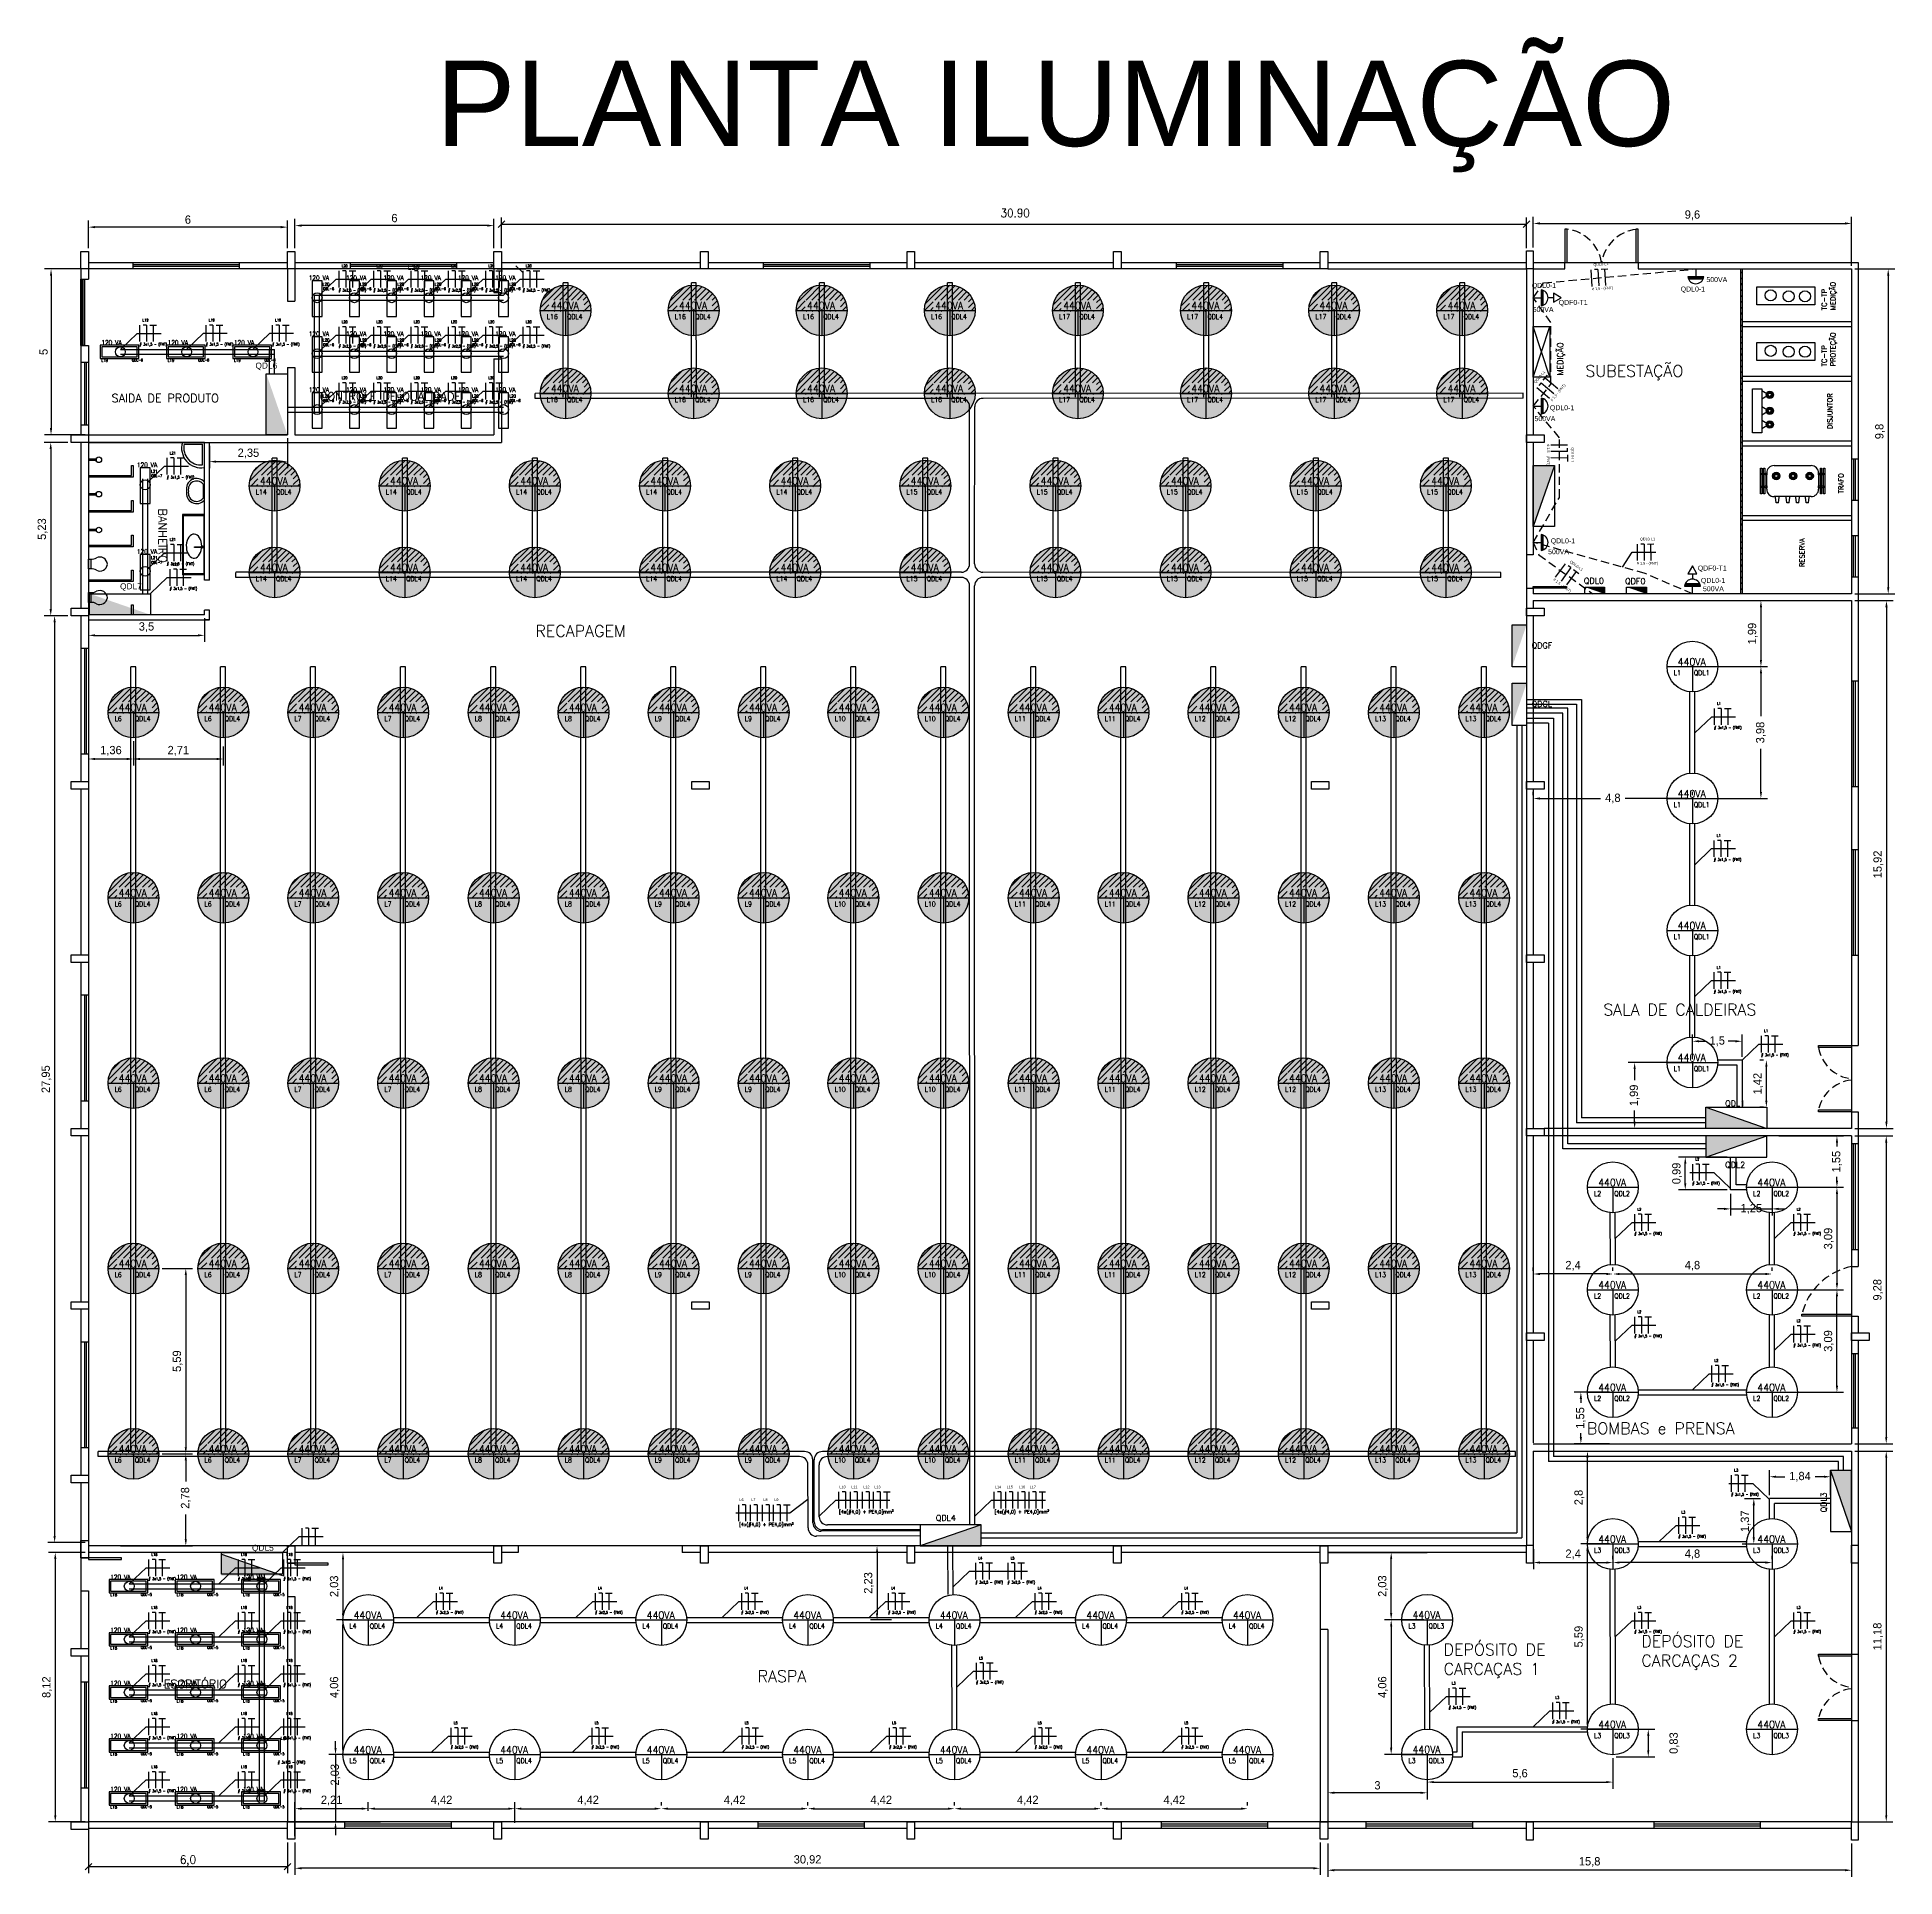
# Model space of a CAD drawing. Extents: x 196 to 641, y -49 to 322.
# Drawn here: x 355.2 to 411.2, y 12.3 to 67.8 of the extents above; entities that cross this region are included whole.
import ezdxf

# ---------------------------------------------------------------- set-up
doc = ezdxf.new("R2010")
doc.units = 0
doc.header["$MEASUREMENT"] = 0
doc.linetypes.add('DASHED2', pattern=[0.375, 0.25, -0.125])
for name, color, linetype in [('_ARQ', 5, 'Continuous'), ('_ARQ-TEXTO', 4, 'Continuous'), ('_COTAS', 4, 'Continuous'), ('_ELT-ELETROCALHAS', 1, 'Continuous'), ('_ELT-LUMINARIAS', 3, 'Continuous'), ('_ELT-LUMINÁRIA', 2, 'Continuous'), ('_ELT-MÁQUINAS', 3, 'Continuous'), ('_ELT-PONTO', 2, 'Continuous'), ('_ELT-PONTO-TEXTO', 4, 'Continuous'), ('_ELT_ELETRODUTO_COT', 1, 'Continuous'), ('_ELT_ELETRODUTOS', 6, 'Continuous'), ('ELET_FIAÇÃO', 1, 'Continuous')]:
    doc.layers.add(name, color=color, linetype=linetype)
doc.styles.add('ARIAL', font='arial.ttf')
doc.styles.add('ROMANS', font='romans')
doc.styles.add('textstyle3', font='romans')
doc.styles.add('textstyle4', font='arial.ttf')
doc.styles.add('textstyle5', font='')
doc.styles.add('textstyle6', font='Standard')
doc.styles.add('textstyle7', font='romans__.ttf')
doc.styles.get('textstyle5').set_extended_font_data('Standard')
doc.dimstyles.new('QCADDimStyle', dxfattribs={"dimscale": 0, "dimtxt": 0.25, "dimasz": 0.2, "dimexe": 0.2, "dimexo": 0.1, "dimgap": 0.1, "dimtad": 1, "dimtxsty": 'Standard', "dimcen": 2.5, "dimadec": 1, "dimazin": 3, "dimtfac": 1, "dimtmove": 2, "dimatfit": 3, "dimarcsym": 0})

# ---------------------------------------------------------------- blocks, each defined once
blk = doc.blocks.new('_OBLIQUE')
at = {"color": 0, "linetype": 'ByBlock'}
blk.add_line((-0.5, -0.5), (0.5, 0.5), dxfattribs=at)
blk = doc.blocks.new('*D35')
at = {"layer": '_COTAS', "color": 0, "linetype": 'Continuous', "lineweight": -2, "transparency": 16777216}
for p, q in [((400.343, 61.476), (400.343, 62.402)), ((400.543, 62.202), (409.743, 62.202)), ((409.943, 60.928), (409.943, 62.402))]:
    blk.add_line(p, q, dxfattribs=at)
at = {"layer": '_COTAS', "color": 0, "linetype": 'Continuous', "transparency": 16777216}
for points in [[(400.543, 62.236), (400.543, 62.169), (400.343, 62.202)], [(409.743, 62.236), (409.743, 62.169), (409.943, 62.202)]]:
    blk.add_solid(points, dxfattribs=at)
at = {"layer": 'DEFPOINTS', "color": 0, "linetype": 'Continuous', "transparency": 16777216}
for p in [(409.943, 62.202), (400.343, 61.376), (409.943, 60.828)]:
    blk.add_point(p, dxfattribs=at)
at = {"layer": '_COTAS', "color": 0, "linetype": 'Continuous', "transparency": 16777216, "insert": (405.143, 62.448), "char_height": 0.25, "attachment_point": 5}
blk.add_mtext('9,6', dxfattribs=at)
blk = doc.blocks.new('*D36')
at = {"layer": '_COTAS', "color": 0, "linetype": 'Continuous', "lineweight": -2, "transparency": 16777216}
for p, q in [((410.043, 60.828), (411.247, 60.828)), ((411.047, 60.628), (411.047, 51.228)), ((410.043, 51.028), (411.247, 51.028))]:
    blk.add_line(p, q, dxfattribs=at)
at = {"layer": '_COTAS', "color": 0, "linetype": 'Continuous', "transparency": 16777216}
for points in [[(411.014, 60.628), (411.081, 60.628), (411.047, 60.828)], [(411.014, 51.228), (411.081, 51.228), (411.047, 51.028)]]:
    blk.add_solid(points, dxfattribs=at)
at = {"layer": 'DEFPOINTS', "color": 0, "linetype": 'Continuous', "transparency": 16777216}
for p in [(409.943, 60.828), (409.943, 51.028), (411.047, 51.028)]:
    blk.add_point(p, dxfattribs=at)
at = {"layer": '_COTAS', "color": 0, "linetype": 'Continuous', "transparency": 16777216, "insert": (410.802, 55.928), "char_height": 0.25, "attachment_point": 5, "rotation": 90}
blk.add_mtext('9,8', dxfattribs=at)
blk = doc.blocks.new('*D37')
at = {"layer": '_COTAS', "color": 0, "linetype": 'Continuous', "lineweight": -2, "transparency": 16777216}
for p, q in [((410.043, 50.828), (411.194, 50.828)), ((410.994, 50.628), (410.994, 35.111)), ((410.043, 34.911), (411.194, 34.911))]:
    blk.add_line(p, q, dxfattribs=at)
at = {"layer": '_COTAS', "color": 0, "linetype": 'Continuous', "transparency": 16777216}
for points in [[(410.961, 50.628), (411.028, 50.628), (410.994, 50.828)], [(410.961, 35.111), (411.028, 35.111), (410.994, 34.911)]]:
    blk.add_solid(points, dxfattribs=at)
at = {"layer": 'DEFPOINTS', "color": 0, "linetype": 'Continuous', "transparency": 16777216}
for p in [(409.943, 50.828), (409.943, 34.911), (410.994, 34.911)]:
    blk.add_point(p, dxfattribs=at)
at = {"layer": '_COTAS', "color": 0, "linetype": 'Continuous', "transparency": 16777216, "insert": (410.749, 42.87), "char_height": 0.25, "attachment_point": 5, "rotation": 90}
blk.add_mtext('15,92', dxfattribs=at)
blk = doc.blocks.new('*D38')
at = {"layer": '_COTAS', "color": 0, "linetype": 'Continuous', "lineweight": -2, "transparency": 16777216}
for p, q in [((410.043, 34.682), (411.188, 34.682)), ((410.988, 34.482), (410.988, 25.6)), ((410.043, 25.4), (411.188, 25.4))]:
    blk.add_line(p, q, dxfattribs=at)
at = {"layer": '_COTAS', "color": 0, "linetype": 'Continuous', "transparency": 16777216}
for points in [[(410.955, 34.482), (411.021, 34.482), (410.988, 34.682)], [(410.955, 25.6), (411.021, 25.6), (410.988, 25.4)]]:
    blk.add_solid(points, dxfattribs=at)
at = {"layer": 'DEFPOINTS', "color": 0, "linetype": 'Continuous', "transparency": 16777216}
for p in [(409.943, 34.682), (409.943, 25.4), (410.988, 25.4)]:
    blk.add_point(p, dxfattribs=at)
at = {"layer": '_COTAS', "color": 0, "linetype": 'Continuous', "transparency": 16777216, "insert": (410.742, 30.041), "char_height": 0.25, "attachment_point": 5, "rotation": 90}
blk.add_mtext('9,28', dxfattribs=at)
blk = doc.blocks.new('*D39')
at = {"layer": '_COTAS', "color": 0, "linetype": 'Continuous', "lineweight": -2, "transparency": 16777216}
for p, q in [((410.043, 25.176), (411.188, 25.176)), ((410.988, 24.976), (410.988, 14.194)), ((410.041, 13.994), (411.188, 13.994))]:
    blk.add_line(p, q, dxfattribs=at)
at = {"layer": '_COTAS', "color": 0, "linetype": 'Continuous', "transparency": 16777216}
for points in [[(410.955, 24.976), (411.021, 24.976), (410.988, 25.176)], [(410.955, 14.194), (411.021, 14.194), (410.988, 13.994)]]:
    blk.add_solid(points, dxfattribs=at)
at = {"layer": 'DEFPOINTS', "color": 0, "linetype": 'Continuous', "transparency": 16777216}
for p in [(409.943, 25.176), (409.941, 13.994), (410.988, 13.994)]:
    blk.add_point(p, dxfattribs=at)
at = {"layer": '_COTAS', "color": 0, "linetype": 'Continuous', "transparency": 16777216, "insert": (410.742, 19.585), "char_height": 0.25, "attachment_point": 5, "rotation": 90}
blk.add_mtext('11,18', dxfattribs=at)
blk = doc.blocks.new('*D40')
at = {"layer": '_COTAS', "color": 0, "linetype": 'Continuous', "lineweight": -2, "transparency": 16777216}
for p, q in [((394.143, 13.346), (394.143, 12.336)), ((409.941, 13.346), (409.941, 12.336)), ((409.741, 12.536), (394.343, 12.536))]:
    blk.add_line(p, q, dxfattribs=at)
at = {"layer": '_COTAS', "color": 0, "linetype": 'Continuous', "transparency": 16777216}
for points in [[(394.343, 12.57), (394.343, 12.503), (394.143, 12.536)], [(409.741, 12.57), (409.741, 12.503), (409.941, 12.536)]]:
    blk.add_solid(points, dxfattribs=at)
at = {"layer": 'DEFPOINTS', "color": 0, "linetype": 'Continuous', "transparency": 16777216}
for p in [(394.143, 13.446), (409.941, 13.446), (394.143, 12.536)]:
    blk.add_point(p, dxfattribs=at)
at = {"layer": '_COTAS', "color": 0, "linetype": 'Continuous', "transparency": 16777216, "insert": (402.042, 12.782), "char_height": 0.25, "attachment_point": 5}
blk.add_mtext('15,8', dxfattribs=at)
blk = doc.blocks.new('*D41')
at = {"layer": '_COTAS', "color": 0, "linetype": 'Continuous', "lineweight": -2, "transparency": 16777216}
for p, q in [((362.997, 13.37), (362.997, 12.395)), ((393.914, 13.37), (393.914, 12.395)), ((393.714, 12.595), (363.197, 12.595))]:
    blk.add_line(p, q, dxfattribs=at)
at = {"layer": '_COTAS', "color": 0, "linetype": 'Continuous', "transparency": 16777216}
for points in [[(363.197, 12.628), (363.197, 12.562), (362.997, 12.595)], [(393.714, 12.628), (393.714, 12.562), (393.914, 12.595)]]:
    blk.add_solid(points, dxfattribs=at)
at = {"layer": 'DEFPOINTS', "color": 0, "linetype": 'Continuous', "transparency": 16777216}
for p in [(362.997, 13.47), (393.914, 13.47), (362.997, 12.595)]:
    blk.add_point(p, dxfattribs=at)
at = {"layer": '_COTAS', "color": 0, "linetype": 'Continuous', "transparency": 16777216, "insert": (378.456, 12.841), "char_height": 0.25, "attachment_point": 5}
blk.add_mtext('30,92', dxfattribs=at)
blk = doc.blocks.new('*D42')
at = {"layer": '_COTAS', "color": 0, "linetype": 'Continuous', "lineweight": -2, "transparency": 16777216}
for p, q in [((362.997, 61.453), (362.997, 62.337)), ((368.997, 61.453), (368.997, 62.337)), ((368.797, 62.137), (363.197, 62.137))]:
    blk.add_line(p, q, dxfattribs=at)
at = {"layer": '_COTAS', "color": 0, "linetype": 'Continuous', "transparency": 16777216}
for points in [[(363.197, 62.171), (363.197, 62.104), (362.997, 62.137)], [(368.797, 62.171), (368.797, 62.104), (368.997, 62.137)]]:
    blk.add_solid(points, dxfattribs=at)
at = {"layer": 'DEFPOINTS', "color": 0, "linetype": 'Continuous', "transparency": 16777216}
for p in [(362.997, 62.137), (362.997, 61.353), (368.997, 61.353)]:
    blk.add_point(p, dxfattribs=at)
at = {"layer": '_COTAS', "color": 0, "linetype": 'Continuous', "transparency": 16777216, "insert": (365.997, 62.362), "char_height": 0.25, "attachment_point": 5}
blk.add_mtext('6', dxfattribs=at)
blk = doc.blocks.new('*D43')
at = {"layer": '_COTAS', "color": 0, "linetype": 'Continuous', "lineweight": -2, "transparency": 16777216}
for p, q in [((356.768, 61.453), (356.768, 62.291)), ((362.768, 61.453), (362.768, 62.291)), ((362.568, 62.091), (356.968, 62.091))]:
    blk.add_line(p, q, dxfattribs=at)
at = {"layer": '_COTAS', "color": 0, "linetype": 'Continuous', "transparency": 16777216}
for points in [[(356.968, 62.124), (356.968, 62.057), (356.768, 62.091)], [(362.568, 62.124), (362.568, 62.057), (362.768, 62.091)]]:
    blk.add_solid(points, dxfattribs=at)
at = {"layer": 'DEFPOINTS', "color": 0, "linetype": 'Continuous', "transparency": 16777216}
for p in [(356.768, 62.091), (356.768, 61.353), (362.768, 61.353)]:
    blk.add_point(p, dxfattribs=at)
at = {"layer": '_COTAS', "color": 0, "linetype": 'Continuous', "transparency": 16777216, "insert": (359.768, 62.316), "char_height": 0.25, "attachment_point": 5}
blk.add_mtext('6', dxfattribs=at)
blk = doc.blocks.new('*D44')
at = {"layer": '_COTAS', "color": 0, "linetype": 'Continuous', "lineweight": -2, "transparency": 16777216}
for p, q in [((356.668, 60.828), (355.44, 60.828)), ((355.64, 60.628), (355.64, 56.028)), ((356.668, 55.828), (355.44, 55.828))]:
    blk.add_line(p, q, dxfattribs=at)
at = {"layer": '_COTAS', "color": 0, "linetype": 'Continuous', "transparency": 16777216}
for points in [[(355.606, 60.628), (355.673, 60.628), (355.64, 60.828)], [(355.606, 56.028), (355.673, 56.028), (355.64, 55.828)]]:
    blk.add_solid(points, dxfattribs=at)
at = {"layer": 'DEFPOINTS', "color": 0, "linetype": 'Continuous', "transparency": 16777216}
for p in [(356.768, 60.828), (355.64, 55.828), (356.768, 55.828)]:
    blk.add_point(p, dxfattribs=at)
at = {"layer": '_COTAS', "color": 0, "linetype": 'Continuous', "transparency": 16777216, "insert": (355.415, 58.328), "char_height": 0.25, "attachment_point": 5, "rotation": 90}
blk.add_mtext('5', dxfattribs=at)
blk = doc.blocks.new('*D45')
at = {"layer": '_COTAS', "color": 0, "linetype": 'Continuous', "lineweight": -2, "transparency": 16777216}
for p, q in [((356.768, 50.149), (356.768, 49.579)), ((360.268, 50.299), (360.268, 49.579)), ((356.968, 49.779), (360.068, 49.779))]:
    blk.add_line(p, q, dxfattribs=at)
at = {"layer": '_COTAS', "color": 0, "linetype": 'Continuous', "transparency": 16777216}
for points in [[(356.968, 49.812), (356.968, 49.745), (356.768, 49.779)], [(360.068, 49.812), (360.068, 49.745), (360.268, 49.779)]]:
    blk.add_solid(points, dxfattribs=at)
at = {"layer": 'DEFPOINTS', "color": 0, "linetype": 'Continuous', "transparency": 16777216}
for p in [(356.768, 50.249), (360.268, 50.399), (360.268, 49.779)]:
    blk.add_point(p, dxfattribs=at)
at = {"layer": '_COTAS', "color": 0, "linetype": 'Continuous', "transparency": 16777216, "insert": (358.518, 50.025), "char_height": 0.25, "attachment_point": 5}
blk.add_mtext('3,5', dxfattribs=at)
blk = doc.blocks.new('*D46')
at = {"layer": '_COTAS', "color": 0, "linetype": 'Continuous', "lineweight": -2, "transparency": 16777216}
for p, q in [((356.144, 55.599), (355.431, 55.599)), ((355.631, 55.399), (355.631, 50.57)), ((356.144, 50.37), (355.431, 50.37))]:
    blk.add_line(p, q, dxfattribs=at)
at = {"layer": '_COTAS', "color": 0, "linetype": 'Continuous', "transparency": 16777216}
for points in [[(355.597, 55.399), (355.664, 55.399), (355.631, 55.599)], [(355.597, 50.57), (355.664, 50.57), (355.631, 50.37)]]:
    blk.add_solid(points, dxfattribs=at)
at = {"layer": 'DEFPOINTS', "color": 0, "linetype": 'Continuous', "transparency": 16777216}
for p in [(356.244, 55.599), (355.631, 50.37), (356.244, 50.37)]:
    blk.add_point(p, dxfattribs=at)
at = {"layer": '_COTAS', "color": 0, "linetype": 'Continuous', "transparency": 16777216, "insert": (355.385, 52.984), "char_height": 0.25, "attachment_point": 5, "rotation": 90}
blk.add_mtext('5,23', dxfattribs=at)
blk = doc.blocks.new('*D47')
at = {"layer": '_COTAS', "color": 0, "linetype": 'Continuous', "lineweight": -2, "transparency": 16777216}
for p, q in [((360.418, 55.499), (360.418, 54.818)), ((362.768, 55.728), (362.768, 54.818)), ((360.618, 55.018), (362.568, 55.018))]:
    blk.add_line(p, q, dxfattribs=at)
at = {"layer": '_COTAS', "color": 0, "linetype": 'Continuous', "transparency": 16777216}
for points in [[(360.618, 55.052), (360.618, 54.985), (360.418, 55.018)], [(362.568, 55.052), (362.568, 54.985), (362.768, 55.018)]]:
    blk.add_solid(points, dxfattribs=at)
at = {"layer": 'DEFPOINTS', "color": 0, "linetype": 'Continuous', "transparency": 16777216}
for p in [(360.418, 55.599), (362.768, 55.828), (362.768, 55.018)]:
    blk.add_point(p, dxfattribs=at)
at = {"layer": '_COTAS', "color": 0, "linetype": 'Continuous', "transparency": 16777216, "insert": (361.593, 55.264), "char_height": 0.25, "attachment_point": 5}
blk.add_mtext('2,35', dxfattribs=at)
blk = doc.blocks.new('*D48')
at = {"layer": '_COTAS', "color": 0, "linetype": 'Continuous', "lineweight": -2, "transparency": 16777216}
for p, q in [((356.144, 50.37), (355.548, 50.37)), ((355.748, 50.17), (355.748, 22.619)), ((356.668, 22.419), (355.548, 22.419))]:
    blk.add_line(p, q, dxfattribs=at)
at = {"layer": '_COTAS', "color": 0, "linetype": 'Continuous', "transparency": 16777216}
for points in [[(355.714, 50.17), (355.781, 50.17), (355.748, 50.37)], [(355.714, 22.619), (355.781, 22.619), (355.748, 22.419)]]:
    blk.add_solid(points, dxfattribs=at)
at = {"layer": 'DEFPOINTS', "color": 0, "linetype": 'Continuous', "transparency": 16777216}
for p in [(356.244, 50.37), (355.748, 22.419), (356.768, 22.419)]:
    blk.add_point(p, dxfattribs=at)
at = {"layer": '_COTAS', "color": 0, "linetype": 'Continuous', "transparency": 16777216, "insert": (355.502, 36.394), "char_height": 0.25, "attachment_point": 5, "rotation": 90}
blk.add_mtext('27,95', dxfattribs=at)
blk = doc.blocks.new('*D49')
at = {"layer": '_COTAS', "color": 0, "linetype": 'Continuous', "lineweight": -2, "transparency": 16777216}
for p, q in [((356.668, 22.119), (355.567, 22.119)), ((355.767, 21.919), (355.767, 14.194)), ((356.668, 13.994), (355.567, 13.994))]:
    blk.add_line(p, q, dxfattribs=at)
at = {"layer": '_COTAS', "color": 0, "linetype": 'Continuous', "transparency": 16777216}
for points in [[(355.734, 21.919), (355.801, 21.919), (355.767, 22.119)], [(355.734, 14.194), (355.801, 14.194), (355.767, 13.994)]]:
    blk.add_solid(points, dxfattribs=at)
at = {"layer": 'DEFPOINTS', "color": 0, "linetype": 'Continuous', "transparency": 16777216}
for p in [(356.768, 22.119), (355.767, 13.994), (356.768, 13.994)]:
    blk.add_point(p, dxfattribs=at)
at = {"layer": '_COTAS', "color": 0, "linetype": 'Continuous', "transparency": 16777216, "insert": (355.521, 18.057), "char_height": 0.25, "attachment_point": 5, "rotation": 90}
blk.add_mtext('8,12', dxfattribs=at)
blk = doc.blocks.new('LAMP_VaporMetal')
at = {"layer": '_ELT-LUMINARIAS', "linetype": 'Continuous'}
blk.add_circle((0, 0), 0.766, dxfattribs=at)
at = {"layer": '_ELT-MÁQUINAS', "linetype": 'Continuous'}
for p, q in [((-0.766, 0), (0.766, 0)), ((0, 0), (0, -0.766))]:
    blk.add_line(p, q, dxfattribs=at)
at = {"layer": '_ELT-LUMINARIAS', "linetype": 'Continuous', "style": 'textstyle4'}
for tag, p, height in [('220VA', (-0.442, 0.031), 0.226), ('L34', (-0.568, -0.263), 0.15), ('QDL5', (0.044, -0.263), 0.15)]:
    blk.add_attdef(tag, p, '', height=height, dxfattribs=at)
blk = doc.blocks.new('*D50')
at = {"layer": '_COTAS', "color": 0, "linetype": 'Continuous', "lineweight": -2, "transparency": 16777216}
for p, q in [((405.243, 50.828), (407.409, 50.828)), ((407.209, 50.628), (407.209, 49.038)), ((405.243, 48.838), (407.409, 48.838))]:
    blk.add_line(p, q, dxfattribs=at)
at = {"layer": '_COTAS', "color": 0, "linetype": 'Continuous', "transparency": 16777216}
for points in [[(407.176, 50.628), (407.242, 50.628), (407.209, 50.828)], [(407.176, 49.038), (407.242, 49.038), (407.209, 48.838)]]:
    blk.add_solid(points, dxfattribs=at)
at = {"layer": 'DEFPOINTS', "color": 0, "linetype": 'Continuous', "transparency": 16777216}
for p in [(405.143, 50.828), (405.143, 48.838), (407.209, 48.838)]:
    blk.add_point(p, dxfattribs=at)
at = {"layer": '_COTAS', "color": 0, "linetype": 'Continuous', "transparency": 16777216, "insert": (406.963, 49.833), "char_height": 0.25, "attachment_point": 5, "rotation": 90}
blk.add_mtext('1,99', dxfattribs=at)
blk = doc.blocks.new('*D51')
at = {"layer": '_COTAS', "color": 0, "linetype": 'Continuous', "lineweight": -2, "transparency": 16777216}
for p, q in [((405.243, 48.838), (407.409, 48.838)), ((407.209, 48.638), (407.209, 47.344)), ((407.209, 45.058), (407.209, 46.352)), ((405.243, 44.858), (407.409, 44.858))]:
    blk.add_line(p, q, dxfattribs=at)
at = {"layer": '_COTAS', "color": 0, "linetype": 'Continuous', "transparency": 16777216}
for points in [[(407.176, 48.638), (407.242, 48.638), (407.209, 48.838)], [(407.176, 45.058), (407.242, 45.058), (407.209, 44.858)]]:
    blk.add_solid(points, dxfattribs=at)
at = {"layer": 'DEFPOINTS', "color": 0, "linetype": 'Continuous', "transparency": 16777216}
for p in [(405.143, 48.838), (405.143, 44.858), (407.209, 44.858)]:
    blk.add_point(p, dxfattribs=at)
at = {"layer": '_COTAS', "color": 0, "linetype": 'Continuous', "transparency": 16777216, "insert": (407.209, 46.848), "char_height": 0.25, "attachment_point": 5, "rotation": 90}
blk.add_mtext('3,98', dxfattribs=at)
blk = doc.blocks.new('*D52')
at = {"layer": '_COTAS', "color": 0, "linetype": 'Continuous', "lineweight": -2, "transparency": 16777216}
for p, q in [((400.343, 44.958), (400.343, 45.058)), ((400.543, 44.858), (402.372, 44.858)), ((404.943, 44.858), (403.114, 44.858)), ((405.143, 44.958), (405.143, 45.058))]:
    blk.add_line(p, q, dxfattribs=at)
at = {"layer": '_COTAS', "color": 0, "linetype": 'Continuous', "transparency": 16777216}
for points in [[(400.543, 44.891), (400.543, 44.825), (400.343, 44.858)], [(404.943, 44.891), (404.943, 44.825), (405.143, 44.858)]]:
    blk.add_solid(points, dxfattribs=at)
at = {"layer": 'DEFPOINTS', "color": 0, "linetype": 'Continuous', "transparency": 16777216}
for p in [(400.343, 44.858), (400.343, 44.858), (405.143, 44.858)]:
    blk.add_point(p, dxfattribs=at)
at = {"layer": '_COTAS', "color": 0, "linetype": 'Continuous', "transparency": 16777216, "insert": (402.743, 44.858), "char_height": 0.25, "attachment_point": 5}
blk.add_mtext('4,8', dxfattribs=at)
blk = doc.blocks.new('*D53')
at = {"layer": '_COTAS', "color": 0, "linetype": 'Continuous', "lineweight": -2, "transparency": 16777216}
for p, q in [((405.043, 36.898), (403.2, 36.898)), ((403.4, 36.698), (403.4, 36.359)), ((403.4, 35.111), (403.4, 35.45)), ((405.043, 34.911), (403.2, 34.911))]:
    blk.add_line(p, q, dxfattribs=at)
at = {"layer": '_COTAS', "color": 0, "linetype": 'Continuous', "transparency": 16777216}
for points in [[(403.366, 36.698), (403.433, 36.698), (403.4, 36.898)], [(403.366, 35.111), (403.433, 35.111), (403.4, 34.911)]]:
    blk.add_solid(points, dxfattribs=at)
at = {"layer": 'DEFPOINTS', "color": 0, "linetype": 'Continuous', "transparency": 16777216}
for p in [(405.143, 36.898), (403.4, 34.911), (405.143, 34.911)]:
    blk.add_point(p, dxfattribs=at)
at = {"layer": '_COTAS', "color": 0, "linetype": 'Continuous', "transparency": 16777216, "insert": (403.4, 35.905), "char_height": 0.25, "attachment_point": 5, "rotation": 90}
blk.add_mtext('1,99', dxfattribs=at)
blk = doc.blocks.new('*D54')
at = {"layer": '_COTAS', "color": 0, "linetype": 'Continuous', "lineweight": -2, "transparency": 16777216}
for p, q in [((402.643, 26.952), (401.578, 26.952)), ((401.778, 26.752), (401.778, 26.63)), ((402.643, 25.4), (401.578, 25.4)), ((401.778, 25.6), (401.778, 25.722))]:
    blk.add_line(p, q, dxfattribs=at)
at = {"layer": '_COTAS', "color": 0, "linetype": 'Continuous', "transparency": 16777216}
for points in [[(401.745, 26.752), (401.811, 26.752), (401.778, 26.952)], [(401.745, 25.6), (401.811, 25.6), (401.778, 25.4)]]:
    blk.add_solid(points, dxfattribs=at)
at = {"layer": 'DEFPOINTS', "color": 0, "linetype": 'Continuous', "transparency": 16777216}
for p in [(402.743, 26.952), (401.778, 25.4), (402.743, 25.4)]:
    blk.add_point(p, dxfattribs=at)
at = {"layer": '_COTAS', "color": 0, "linetype": 'Continuous', "transparency": 16777216, "insert": (401.778, 26.176), "char_height": 0.25, "attachment_point": 5, "rotation": 90}
blk.add_mtext('1,55', dxfattribs=at)
blk = doc.blocks.new('*D55')
at = {"layer": '_COTAS', "color": 0, "linetype": 'Continuous', "lineweight": -2, "transparency": 16777216}
for p, q in [((407.746, 34.682), (409.701, 34.682)), ((409.501, 34.482), (409.501, 34.361)), ((407.746, 33.132), (409.701, 33.132)), ((409.501, 33.332), (409.501, 33.453))]:
    blk.add_line(p, q, dxfattribs=at)
at = {"layer": '_COTAS', "color": 0, "linetype": 'Continuous', "transparency": 16777216}
for points in [[(409.468, 34.482), (409.535, 34.482), (409.501, 34.682)], [(409.468, 33.332), (409.535, 33.332), (409.501, 33.132)]]:
    blk.add_solid(points, dxfattribs=at)
at = {"layer": 'DEFPOINTS', "color": 0, "linetype": 'Continuous', "transparency": 16777216}
for p in [(407.646, 34.682), (409.501, 34.682), (407.646, 33.132)]:
    blk.add_point(p, dxfattribs=at)
at = {"layer": '_COTAS', "color": 0, "linetype": 'Continuous', "transparency": 16777216, "insert": (409.501, 33.907), "char_height": 0.25, "attachment_point": 5, "rotation": 90}
blk.add_mtext('1,55', dxfattribs=at)
blk = doc.blocks.new('*D56')
at = {"layer": '_COTAS', "color": 0, "linetype": 'Continuous', "lineweight": -2, "transparency": 16777216}
for p, q in [((408.512, 33.132), (409.701, 33.132)), ((409.501, 32.932), (409.501, 30.242)), ((408.512, 30.042), (409.701, 30.042))]:
    blk.add_line(p, q, dxfattribs=at)
at = {"layer": '_COTAS', "color": 0, "linetype": 'Continuous', "transparency": 16777216}
for points in [[(409.468, 32.932), (409.535, 32.932), (409.501, 33.132)], [(409.468, 30.242), (409.535, 30.242), (409.501, 30.042)]]:
    blk.add_solid(points, dxfattribs=at)
at = {"layer": 'DEFPOINTS', "color": 0, "linetype": 'Continuous', "transparency": 16777216}
for p in [(408.412, 33.132), (408.412, 30.042), (409.501, 30.042)]:
    blk.add_point(p, dxfattribs=at)
at = {"layer": '_COTAS', "color": 0, "linetype": 'Continuous', "transparency": 16777216, "insert": (409.256, 31.587), "char_height": 0.25, "attachment_point": 5, "rotation": 90}
blk.add_mtext('3,09', dxfattribs=at)
blk = doc.blocks.new('*D57')
at = {"layer": '_COTAS', "color": 0, "linetype": 'Continuous', "lineweight": -2, "transparency": 16777216}
for p, q in [((397.043, 22.119), (395.857, 22.119)), ((396.057, 20.289), (396.057, 21.919)), ((397.043, 20.089), (395.857, 20.089))]:
    blk.add_line(p, q, dxfattribs=at)
at = {"layer": '_COTAS', "color": 0, "linetype": 'Continuous', "transparency": 16777216}
for points in [[(396.024, 21.919), (396.09, 21.919), (396.057, 22.119)], [(396.024, 20.289), (396.09, 20.289), (396.057, 20.089)]]:
    blk.add_solid(points, dxfattribs=at)
at = {"layer": 'DEFPOINTS', "color": 0, "linetype": 'Continuous', "transparency": 16777216}
for p in [(396.057, 22.119), (397.143, 22.119), (397.143, 20.089)]:
    blk.add_point(p, dxfattribs=at)
at = {"layer": '_COTAS', "color": 0, "linetype": 'Continuous', "transparency": 16777216, "insert": (395.811, 21.104), "char_height": 0.25, "attachment_point": 5, "rotation": 90}
blk.add_mtext('2,03', dxfattribs=at)
blk = doc.blocks.new('*D58')
at = {"layer": '_COTAS', "color": 0, "linetype": 'Continuous', "lineweight": -2, "transparency": 16777216}
for p, q in [((397.043, 20.089), (395.857, 20.089)), ((396.057, 19.889), (396.057, 16.229)), ((397.043, 16.029), (395.857, 16.029))]:
    blk.add_line(p, q, dxfattribs=at)
at = {"layer": '_COTAS', "color": 0, "linetype": 'Continuous', "transparency": 16777216}
for points in [[(396.024, 19.889), (396.09, 19.889), (396.057, 20.089)], [(396.024, 16.229), (396.09, 16.229), (396.057, 16.029)]]:
    blk.add_solid(points, dxfattribs=at)
at = {"layer": 'DEFPOINTS', "color": 0, "linetype": 'Continuous', "transparency": 16777216}
for p in [(397.143, 20.089), (396.057, 16.029), (397.143, 16.029)]:
    blk.add_point(p, dxfattribs=at)
at = {"layer": '_COTAS', "color": 0, "linetype": 'Continuous', "transparency": 16777216, "insert": (395.811, 18.059), "char_height": 0.25, "attachment_point": 5, "rotation": 90}
blk.add_mtext('4,06', dxfattribs=at)
blk = doc.blocks.new('*D59')
at = {"layer": '_COTAS', "color": 0, "linetype": 'Continuous', "lineweight": -2, "transparency": 16777216}
for p, q in [((394.143, 15.163), (394.143, 14.671)), ((397.143, 15.2), (397.143, 14.671)), ((396.943, 14.871), (394.343, 14.871))]:
    blk.add_line(p, q, dxfattribs=at)
at = {"layer": '_COTAS', "color": 0, "linetype": 'Continuous', "transparency": 16777216}
for points in [[(394.343, 14.905), (394.343, 14.838), (394.143, 14.871)], [(396.943, 14.905), (396.943, 14.838), (397.143, 14.871)]]:
    blk.add_solid(points, dxfattribs=at)
at = {"layer": 'DEFPOINTS', "color": 0, "linetype": 'Continuous', "transparency": 16777216}
for p in [(394.143, 15.263), (397.143, 15.3), (394.143, 14.871)]:
    blk.add_point(p, dxfattribs=at)
at = {"layer": '_COTAS', "color": 0, "linetype": 'Continuous', "transparency": 16777216, "insert": (395.643, 15.096), "char_height": 0.25, "attachment_point": 5}
blk.add_mtext('3', dxfattribs=at)
blk = doc.blocks.new('*D60')
at = {"layer": '_COTAS', "color": 0, "linetype": 'Continuous', "lineweight": -2, "transparency": 16777216}
for p, q in [((362.997, 13.56), (362.997, 14.592)), ((365.207, 14.326), (365.207, 14.592)), ((365.007, 14.392), (363.197, 14.392))]:
    blk.add_line(p, q, dxfattribs=at)
at = {"layer": '_COTAS', "color": 0, "linetype": 'Continuous', "transparency": 16777216}
for points in [[(363.197, 14.426), (363.197, 14.359), (362.997, 14.392)], [(365.007, 14.426), (365.007, 14.359), (365.207, 14.392)]]:
    blk.add_solid(points, dxfattribs=at)
at = {"layer": 'DEFPOINTS', "color": 0, "linetype": 'Continuous', "transparency": 16777216}
for p in [(362.997, 14.392), (365.207, 14.226), (362.997, 13.46)]:
    blk.add_point(p, dxfattribs=at)
at = {"layer": '_COTAS', "color": 0, "linetype": 'Continuous', "transparency": 16777216, "insert": (364.102, 14.638), "char_height": 0.25, "attachment_point": 5}
blk.add_mtext('2,21', dxfattribs=at)
blk = doc.blocks.new('*D61')
at = {"layer": '_COTAS', "color": 0, "linetype": 'Continuous', "lineweight": -2, "transparency": 16777216}
for p, q in [((365.207, 14.492), (365.207, 14.592)), ((369.627, 13.962), (369.627, 14.592)), ((365.407, 14.392), (369.427, 14.392))]:
    blk.add_line(p, q, dxfattribs=at)
at = {"layer": '_COTAS', "color": 0, "linetype": 'Continuous', "transparency": 16777216}
for points in [[(365.407, 14.426), (365.407, 14.359), (365.207, 14.392)], [(369.427, 14.426), (369.427, 14.359), (369.627, 14.392)]]:
    blk.add_solid(points, dxfattribs=at)
at = {"layer": 'DEFPOINTS', "color": 0, "linetype": 'Continuous', "transparency": 16777216}
for p in [(365.207, 14.392), (369.627, 14.392), (369.627, 13.862)]:
    blk.add_point(p, dxfattribs=at)
at = {"layer": '_COTAS', "color": 0, "linetype": 'Continuous', "transparency": 16777216, "insert": (367.417, 14.638), "char_height": 0.25, "attachment_point": 5}
blk.add_mtext('4,42', dxfattribs=at)
blk = doc.blocks.new('*D62')
at = {"layer": '_COTAS', "color": 0, "linetype": 'Continuous', "lineweight": -2, "transparency": 16777216}
for p, q in [((364.219, 16.224), (364.219, 16.424)), ((365.477, 16.024), (364.019, 16.024)), ((364.219, 16.024), (364.219, 13.994)), ((364.711, 13.994), (364.019, 13.994)), ((364.219, 13.794), (364.219, 13.594))]:
    blk.add_line(p, q, dxfattribs=at)
at = {"layer": '_COTAS', "color": 0, "linetype": 'Continuous', "transparency": 16777216}
for points in [[(364.186, 16.224), (364.253, 16.224), (364.219, 16.024)], [(364.186, 13.794), (364.253, 13.794), (364.219, 13.994)]]:
    blk.add_solid(points, dxfattribs=at)
at = {"layer": 'DEFPOINTS', "color": 0, "linetype": 'Continuous', "transparency": 16777216}
for p in [(365.577, 16.024), (364.219, 13.994), (364.811, 13.994)]:
    blk.add_point(p, dxfattribs=at)
at = {"layer": '_COTAS', "color": 0, "linetype": 'Continuous', "transparency": 16777216, "insert": (364.219, 15.416), "char_height": 0.25, "attachment_point": 5, "rotation": 90}
blk.add_mtext('2,03', dxfattribs=at)
blk = doc.blocks.new('*D63')
at = {"layer": '_COTAS', "color": 0, "linetype": 'Continuous', "lineweight": -2, "transparency": 16777216}
for p, q in [((364.711, 20.084), (364.244, 20.084)), ((364.444, 16.224), (364.444, 19.884)), ((364.544, 16.024), (364.644, 16.024))]:
    blk.add_line(p, q, dxfattribs=at)
at = {"layer": '_COTAS', "color": 0, "linetype": 'Continuous', "transparency": 16777216}
for points in [[(364.411, 19.884), (364.478, 19.884), (364.444, 20.084)], [(364.411, 16.224), (364.478, 16.224), (364.444, 16.024)]]:
    blk.add_solid(points, dxfattribs=at)
at = {"layer": 'DEFPOINTS', "color": 0, "linetype": 'Continuous', "transparency": 16777216}
for p in [(364.444, 20.084), (364.811, 20.084), (364.444, 16.024)]:
    blk.add_point(p, dxfattribs=at)
at = {"layer": '_COTAS', "color": 0, "linetype": 'Continuous', "transparency": 16777216, "insert": (364.198, 18.054), "char_height": 0.25, "attachment_point": 5, "rotation": 90}
blk.add_mtext('4,06', dxfattribs=at)
blk = doc.blocks.new('FIACAO_LUM_ELETRO_DIR')
at = {"layer": 'ELET_FIAÇÃO', "color": 4, "linetype": 'Continuous'}
for p, q in [((0.589, 0.233), (0.589, 0.733)), ((0.789, 0.733), (0.689, 0.733)), ((0.789, 0.733), (0.789, 0.233)), ((0.889, 0.733), (1.089, 0.733)), ((0.989, 0.733), (0.989, 0.233))]:
    blk.add_line(p, q, dxfattribs=at)
at = {"layer": 'ELET_FIAÇÃO', "color": 7, "linetype": 'Continuous'}
for points in [[(0.505, 0.483), (0, 0)], [(0.505, 0.483), (1.227, 0.483)]]:
    blk.add_lwpolyline(points, dxfattribs=at)
at = {"layer": 'ELET_FIAÇÃO', "color": 4, "linetype": 'Continuous', "style": 'textstyle4'}
for tag, p in [('C', (0.668, 0.843)), ('B', (0.575, 0.113))]:
    blk.add_attdef(tag, p, '', height=0.08, dxfattribs=at)
blk = doc.blocks.new('FIACAO_LUM_ELETRO_ESQ')
at = {"layer": 'ELET_FIAÇÃO', "color": 4, "linetype": 'Continuous'}
for p, q in [((-1.144, 0.233), (-1.144, 0.733)), ((-0.944, 0.733), (-1.044, 0.733)), ((-0.944, 0.733), (-0.944, 0.233)), ((-0.844, 0.733), (-0.644, 0.733)), ((-0.744, 0.733), (-0.744, 0.233))]:
    blk.add_line(p, q, dxfattribs=at)
at = {"layer": 'ELET_FIAÇÃO', "color": 7, "linetype": 'Continuous'}
for points in [[(-1.227, 0.483), (-0.505, 0.483)], [(-0.505, 0.483), (0, 0)]]:
    blk.add_lwpolyline(points, dxfattribs=at)
at = {"layer": 'ELET_FIAÇÃO', "color": 4, "linetype": 'Continuous', "style": 'textstyle4'}
for tag, p in [('C', (-1.065, 0.843)), ('B', (-1.157, 0.113))]:
    blk.add_attdef(tag, p, '', height=0.08, dxfattribs=at)
blk = doc.blocks.new('*D64')
at = {"layer": '_COTAS', "color": 0, "linetype": 'Continuous', "lineweight": -2, "transparency": 16777216}
for p, q in [((402.643, 22.376), (401.777, 22.376)), ((401.977, 16.986), (401.977, 22.176)), ((402.643, 16.786), (401.777, 16.786))]:
    blk.add_line(p, q, dxfattribs=at)
at = {"layer": '_COTAS', "color": 0, "linetype": 'Continuous', "transparency": 16777216}
for points in [[(401.944, 22.176), (402.011, 22.176), (401.977, 22.376)], [(401.944, 16.986), (402.011, 16.986), (401.977, 16.786)]]:
    blk.add_solid(points, dxfattribs=at)
at = {"layer": 'DEFPOINTS', "color": 0, "linetype": 'Continuous', "transparency": 16777216}
for p in [(401.977, 22.376), (402.743, 22.376), (402.743, 16.786)]:
    blk.add_point(p, dxfattribs=at)
at = {"layer": '_COTAS', "color": 0, "linetype": 'Continuous', "transparency": 16777216, "insert": (401.732, 19.581), "char_height": 0.25, "attachment_point": 5, "rotation": 90}
blk.add_mtext('5,59', dxfattribs=at)
blk = doc.blocks.new('*D65')
at = {"layer": '_COTAS', "color": 0, "linetype": 'Continuous', "lineweight": -2, "transparency": 16777216}
for p, q in [((401.977, 22.576), (401.977, 24.976)), ((402.077, 25.176), (402.177, 25.176)), ((402.077, 22.376), (402.177, 22.376))]:
    blk.add_line(p, q, dxfattribs=at)
at = {"layer": '_COTAS', "color": 0, "linetype": 'Continuous', "transparency": 16777216}
for points in [[(401.944, 24.976), (402.011, 24.976), (401.977, 25.176)], [(401.944, 22.576), (402.011, 22.576), (401.977, 22.376)]]:
    blk.add_solid(points, dxfattribs=at)
at = {"layer": 'DEFPOINTS', "color": 0, "linetype": 'Continuous', "transparency": 16777216}
for p in [(401.977, 25.176), (401.977, 25.176), (401.977, 22.376)]:
    blk.add_point(p, dxfattribs=at)
at = {"layer": '_COTAS', "color": 0, "linetype": 'Continuous', "transparency": 16777216, "insert": (401.732, 23.776), "char_height": 0.25, "attachment_point": 5, "rotation": 90}
blk.add_mtext('2,8', dxfattribs=at)
blk = doc.blocks.new('*D66')
at = {"layer": '_COTAS', "color": 0, "linetype": 'Continuous', "lineweight": -2, "transparency": 16777216}
for p, q in [((400.346, 22.219), (400.346, 21.615)), ((402.743, 22.219), (402.743, 21.615)), ((400.546, 21.815), (402.543, 21.815))]:
    blk.add_line(p, q, dxfattribs=at)
at = {"layer": '_COTAS', "color": 0, "linetype": 'Continuous', "transparency": 16777216}
for points in [[(400.546, 21.848), (400.546, 21.782), (400.346, 21.815)], [(402.543, 21.848), (402.543, 21.782), (402.743, 21.815)]]:
    blk.add_solid(points, dxfattribs=at)
at = {"layer": 'DEFPOINTS', "color": 0, "linetype": 'Continuous', "transparency": 16777216}
for p in [(400.346, 22.319), (402.743, 22.319), (402.743, 21.815)]:
    blk.add_point(p, dxfattribs=at)
at = {"layer": '_COTAS', "color": 0, "linetype": 'Continuous', "transparency": 16777216, "insert": (401.545, 22.061), "char_height": 0.25, "attachment_point": 5}
blk.add_mtext('2,4', dxfattribs=at)
blk = doc.blocks.new('*D67')
at = {"layer": '_COTAS', "color": 0, "linetype": 'Continuous', "lineweight": -2, "transparency": 16777216}
for p, q in [((402.743, 21.915), (402.743, 22.015)), ((407.543, 21.915), (407.543, 22.015)), ((407.343, 21.815), (402.943, 21.815))]:
    blk.add_line(p, q, dxfattribs=at)
at = {"layer": '_COTAS', "color": 0, "linetype": 'Continuous', "transparency": 16777216}
for points in [[(402.943, 21.848), (402.943, 21.782), (402.743, 21.815)], [(407.343, 21.848), (407.343, 21.782), (407.543, 21.815)]]:
    blk.add_solid(points, dxfattribs=at)
at = {"layer": 'DEFPOINTS', "color": 0, "linetype": 'Continuous', "transparency": 16777216}
for p in [(402.743, 21.815), (402.743, 21.815), (407.543, 21.815)]:
    blk.add_point(p, dxfattribs=at)
at = {"layer": '_COTAS', "color": 0, "linetype": 'Continuous', "transparency": 16777216, "insert": (405.143, 22.061), "char_height": 0.25, "attachment_point": 5}
blk.add_mtext('4,8', dxfattribs=at)
blk = doc.blocks.new('FIACAO_LUM_ELETRO_FNT')
at = {"layer": 'ELET_FIAÇÃO', "color": 4, "linetype": 'Continuous'}
for p, q in [((0, -0.25), (0, 0.25)), ((0.2, 0.25), (0.1, 0.25)), ((0.2, 0.25), (0.2, -0.25)), ((0.3, 0.25), (0.5, 0.25)), ((0.4, 0.25), (0.4, -0.25))]:
    blk.add_line(p, q, dxfattribs=at)
at = {"layer": 'ELET_FIAÇÃO', "color": 4, "linetype": 'Continuous', "style": 'textstyle4'}
for tag, p in [('C', (0.079, 0.36)), ('B', (-0.014, -0.37))]:
    blk.add_attdef(tag, p, '', height=0.08, dxfattribs=at)
blk = doc.blocks.new('*D68')
at = {"layer": '_ELT_ELETRODUTO_COT', "color": 0, "linetype": 'Continuous', "lineweight": -2, "transparency": 16777216}
for p, q in [((407.283, 36.97), (407.173, 36.97)), ((407.373, 35.748), (407.373, 36.77)), ((407.283, 35.548), (407.173, 35.548))]:
    blk.add_line(p, q, dxfattribs=at)
at = {"layer": '_ELT_ELETRODUTO_COT', "color": 0, "linetype": 'Continuous', "transparency": 16777216}
for points in [[(407.339, 36.77), (407.406, 36.77), (407.373, 36.97)], [(407.339, 35.748), (407.406, 35.748), (407.373, 35.548)]]:
    blk.add_solid(points, dxfattribs=at)
at = {"layer": 'DEFPOINTS', "color": 0, "linetype": 'Continuous', "transparency": 16777216}
for p in [(407.373, 36.97), (407.383, 36.97), (407.383, 35.548)]:
    blk.add_point(p, dxfattribs=at)
at = {"layer": '_ELT_ELETRODUTO_COT', "color": 0, "linetype": 'Continuous', "transparency": 16777216, "insert": (407.127, 36.259), "char_height": 0.25, "attachment_point": 5, "rotation": 90}
blk.add_mtext('1,42', dxfattribs=at)
blk = doc.blocks.new('*D69')
at = {"layer": '_ELT_ELETRODUTO_COT', "color": 0, "linetype": 'Continuous', "lineweight": -2, "transparency": 16777216}
for p, q in [((405.143, 36.998), (405.143, 37.737)), ((406.639, 37.07), (406.639, 37.737)), ((405.343, 37.537), (405.562, 37.537)), ((406.439, 37.537), (406.22, 37.537))]:
    blk.add_line(p, q, dxfattribs=at)
at = {"layer": '_ELT_ELETRODUTO_COT', "color": 0, "linetype": 'Continuous', "transparency": 16777216}
for points in [[(405.343, 37.57), (405.343, 37.504), (405.143, 37.537)], [(406.439, 37.57), (406.439, 37.504), (406.639, 37.537)]]:
    blk.add_solid(points, dxfattribs=at)
at = {"layer": 'DEFPOINTS', "color": 0, "linetype": 'Continuous', "transparency": 16777216}
for p in [(406.639, 37.537), (405.143, 36.898), (406.639, 36.97)]:
    blk.add_point(p, dxfattribs=at)
at = {"layer": '_ELT_ELETRODUTO_COT', "color": 0, "linetype": 'Continuous', "transparency": 16777216, "insert": (405.891, 37.537), "char_height": 0.25, "attachment_point": 5}
blk.add_mtext('1,5', dxfattribs=at)
blk = doc.blocks.new('*D70')
at = {"layer": '_ELT_ELETRODUTO_COT', "color": 0, "linetype": 'Continuous', "lineweight": -2, "transparency": 16777216}
for p, q in [((406.294, 32.936), (406.294, 32.282)), ((407.543, 33.011), (407.543, 32.282)), ((406.094, 32.482), (405.894, 32.482)), ((406.294, 32.482), (407.543, 32.482)), ((407.743, 32.482), (407.943, 32.482))]:
    blk.add_line(p, q, dxfattribs=at)
at = {"layer": '_ELT_ELETRODUTO_COT', "color": 0, "linetype": 'Continuous', "transparency": 16777216}
for points in [[(406.094, 32.515), (406.094, 32.448), (406.294, 32.482)], [(407.743, 32.515), (407.743, 32.448), (407.543, 32.482)]]:
    blk.add_solid(points, dxfattribs=at)
at = {"layer": 'DEFPOINTS', "color": 0, "linetype": 'Continuous', "transparency": 16777216}
for p in [(407.543, 33.111), (406.294, 33.036), (407.543, 32.482)]:
    blk.add_point(p, dxfattribs=at)
at = {"layer": '_ELT_ELETRODUTO_COT', "color": 0, "linetype": 'Continuous', "transparency": 16777216, "insert": (406.919, 32.482), "char_height": 0.25, "attachment_point": 5}
blk.add_mtext('1,25', dxfattribs=at)
blk = doc.blocks.new('*D71')
at = {"layer": '_ELT_ELETRODUTO_COT', "color": 0, "linetype": 'Continuous', "lineweight": -2, "transparency": 16777216}
for p, q in [((406.194, 34.045), (404.727, 34.045)), ((404.927, 33.257), (404.927, 33.845)), ((406.194, 33.057), (404.727, 33.057))]:
    blk.add_line(p, q, dxfattribs=at)
at = {"layer": '_ELT_ELETRODUTO_COT', "color": 0, "linetype": 'Continuous', "transparency": 16777216}
for points in [[(404.893, 33.845), (404.96, 33.845), (404.927, 34.045)], [(404.893, 33.257), (404.96, 33.257), (404.927, 33.057)]]:
    blk.add_solid(points, dxfattribs=at)
at = {"layer": 'DEFPOINTS', "color": 0, "linetype": 'Continuous', "transparency": 16777216}
for p in [(404.927, 34.045), (406.294, 34.045), (406.294, 33.057)]:
    blk.add_point(p, dxfattribs=at)
at = {"layer": '_ELT_ELETRODUTO_COT', "color": 0, "linetype": 'Continuous', "transparency": 16777216, "insert": (404.681, 33.551), "char_height": 0.25, "attachment_point": 5, "rotation": 90}
blk.add_mtext('0,99', dxfattribs=at)
blk = doc.blocks.new('*D72')
at = {"layer": '_COTAS', "color": 0, "linetype": 'Continuous', "lineweight": -2, "transparency": 16777216}
for p, q in [((400.343, 30.618), (400.343, 30.718)), ((402.543, 30.518), (400.543, 30.518)), ((402.743, 30.618), (402.743, 30.718))]:
    blk.add_line(p, q, dxfattribs=at)
at = {"layer": '_COTAS', "color": 0, "linetype": 'Continuous', "transparency": 16777216}
for points in [[(400.543, 30.551), (400.543, 30.484), (400.343, 30.518)], [(402.543, 30.551), (402.543, 30.484), (402.743, 30.518)]]:
    blk.add_solid(points, dxfattribs=at)
at = {"layer": 'DEFPOINTS', "color": 0, "linetype": 'Continuous', "transparency": 16777216}
for p in [(400.343, 30.518), (400.343, 30.518), (402.743, 30.518)]:
    blk.add_point(p, dxfattribs=at)
at = {"layer": '_COTAS', "color": 0, "linetype": 'Continuous', "transparency": 16777216, "insert": (401.543, 30.764), "char_height": 0.25, "attachment_point": 5}
blk.add_mtext('2,4', dxfattribs=at)
blk = doc.blocks.new('*D73')
at = {"layer": '_COTAS', "color": 0, "linetype": 'Continuous', "lineweight": -2, "transparency": 16777216}
for p, q in [((402.743, 30.618), (402.743, 30.718)), ((402.943, 30.518), (407.343, 30.518)), ((407.543, 30.618), (407.543, 30.718))]:
    blk.add_line(p, q, dxfattribs=at)
at = {"layer": '_COTAS', "color": 0, "linetype": 'Continuous', "transparency": 16777216}
for points in [[(402.943, 30.551), (402.943, 30.484), (402.743, 30.518)], [(407.343, 30.551), (407.343, 30.484), (407.543, 30.518)]]:
    blk.add_solid(points, dxfattribs=at)
at = {"layer": 'DEFPOINTS', "color": 0, "linetype": 'Continuous', "transparency": 16777216}
for p in [(402.743, 30.518), (407.543, 30.518), (407.543, 30.518)]:
    blk.add_point(p, dxfattribs=at)
at = {"layer": '_COTAS', "color": 0, "linetype": 'Continuous', "transparency": 16777216, "insert": (405.143, 30.764), "char_height": 0.25, "attachment_point": 5}
blk.add_mtext('4,8', dxfattribs=at)
blk = doc.blocks.new('*D74')
at = {"layer": '_COTAS', "color": 0, "linetype": 'Continuous', "lineweight": -2, "transparency": 16777216}
for p, q in [((407.643, 30.042), (409.701, 30.042)), ((409.501, 27.152), (409.501, 29.842)), ((407.643, 26.952), (409.701, 26.952))]:
    blk.add_line(p, q, dxfattribs=at)
at = {"layer": '_COTAS', "color": 0, "linetype": 'Continuous', "transparency": 16777216}
for points in [[(409.468, 29.842), (409.535, 29.842), (409.501, 30.042)], [(409.468, 27.152), (409.535, 27.152), (409.501, 26.952)]]:
    blk.add_solid(points, dxfattribs=at)
at = {"layer": 'DEFPOINTS', "color": 0, "linetype": 'Continuous', "transparency": 16777216}
for p in [(407.543, 30.042), (409.501, 30.042), (407.543, 26.952)]:
    blk.add_point(p, dxfattribs=at)
at = {"layer": '_COTAS', "color": 0, "linetype": 'Continuous', "transparency": 16777216, "insert": (409.256, 28.497), "char_height": 0.25, "attachment_point": 5, "rotation": 90}
blk.add_mtext('3,09', dxfattribs=at)
blk = doc.blocks.new('*D75')
at = {"layer": '_ELT_ELETRODUTO_COT', "color": 0, "linetype": 'Continuous', "lineweight": -2, "transparency": 16777216}
for p, q in [((407.468, 23.845), (407.468, 24.603)), ((407.668, 24.403), (407.933, 24.403)), ((409.107, 24.403), (408.842, 24.403)), ((409.307, 23.845), (409.307, 24.603))]:
    blk.add_line(p, q, dxfattribs=at)
at = {"layer": '_ELT_ELETRODUTO_COT', "color": 0, "linetype": 'Continuous', "transparency": 16777216}
for points in [[(407.668, 24.437), (407.668, 24.37), (407.468, 24.403)], [(409.107, 24.437), (409.107, 24.37), (409.307, 24.403)]]:
    blk.add_solid(points, dxfattribs=at)
at = {"layer": 'DEFPOINTS', "color": 0, "linetype": 'Continuous', "transparency": 16777216}
for p in [(409.307, 24.403), (407.468, 23.745), (409.307, 23.745)]:
    blk.add_point(p, dxfattribs=at)
at = {"layer": '_ELT_ELETRODUTO_COT', "color": 0, "linetype": 'Continuous', "transparency": 16777216, "insert": (408.387, 24.403), "char_height": 0.25, "attachment_point": 5}
blk.add_mtext('1,84', dxfattribs=at)
blk = doc.blocks.new('*D76')
at = {"layer": '_ELT_ELETRODUTO_COT', "color": 0, "linetype": 'Continuous', "lineweight": -2, "transparency": 16777216}
for p, q in [((406.718, 23.745), (407.194, 23.745)), ((406.994, 22.576), (406.994, 23.545)), ((406.64, 22.376), (407.194, 22.376))]:
    blk.add_line(p, q, dxfattribs=at)
at = {"layer": '_ELT_ELETRODUTO_COT', "color": 0, "linetype": 'Continuous', "transparency": 16777216}
for points in [[(406.96, 23.545), (407.027, 23.545), (406.994, 23.745)], [(406.96, 22.576), (407.027, 22.576), (406.994, 22.376)]]:
    blk.add_solid(points, dxfattribs=at)
at = {"layer": 'DEFPOINTS', "color": 0, "linetype": 'Continuous', "transparency": 16777216}
for p in [(406.618, 23.745), (406.994, 23.745), (406.54, 22.376)]:
    blk.add_point(p, dxfattribs=at)
at = {"layer": '_ELT_ELETRODUTO_COT', "color": 0, "linetype": 'Continuous', "transparency": 16777216, "insert": (406.748, 23.06), "char_height": 0.25, "attachment_point": 5, "rotation": 90}
blk.add_mtext('1,37', dxfattribs=at)
blk = doc.blocks.new('*D77')
at = {"layer": '_ELT_ELETRODUTO_COT', "color": 0, "linetype": 'Continuous', "lineweight": -2, "transparency": 16777216}
for p, q in [((397.143, 15.929), (397.143, 14.995)), ((402.743, 15.92), (402.743, 14.995)), ((397.343, 15.195), (402.543, 15.195))]:
    blk.add_line(p, q, dxfattribs=at)
at = {"layer": '_ELT_ELETRODUTO_COT', "color": 0, "linetype": 'Continuous', "transparency": 16777216}
for points in [[(397.343, 15.228), (397.343, 15.162), (397.143, 15.195)], [(402.543, 15.228), (402.543, 15.162), (402.743, 15.195)]]:
    blk.add_solid(points, dxfattribs=at)
at = {"layer": 'DEFPOINTS', "color": 0, "linetype": 'Continuous', "transparency": 16777216}
for p in [(397.143, 16.029), (402.743, 16.02), (402.743, 15.195)]:
    blk.add_point(p, dxfattribs=at)
at = {"layer": '_ELT_ELETRODUTO_COT', "color": 0, "linetype": 'Continuous', "transparency": 16777216, "insert": (399.943, 15.441), "char_height": 0.25, "attachment_point": 5}
blk.add_mtext('5,6', dxfattribs=at)
blk = doc.blocks.new('*D78')
at = {"layer": '_ELT_ELETRODUTO_COT', "color": 0, "linetype": 'Continuous', "lineweight": -2, "transparency": 16777216}
for p, q in [((402.843, 16.786), (404.011, 16.786)), ((403.811, 16.586), (403.811, 16.154)), ((402.843, 15.954), (404.011, 15.954))]:
    blk.add_line(p, q, dxfattribs=at)
at = {"layer": '_ELT_ELETRODUTO_COT', "color": 0, "linetype": 'Continuous', "transparency": 16777216}
for points in [[(403.778, 16.586), (403.844, 16.586), (403.811, 16.786)], [(403.778, 16.154), (403.844, 16.154), (403.811, 15.954)]]:
    blk.add_solid(points, dxfattribs=at)
at = {"layer": 'DEFPOINTS', "color": 0, "linetype": 'Continuous', "transparency": 16777216}
for p in [(402.743, 16.786), (402.743, 15.954), (403.811, 15.954)]:
    blk.add_point(p, dxfattribs=at)
at = {"layer": '_ELT_ELETRODUTO_COT', "color": 0, "linetype": 'Continuous', "transparency": 16777216, "insert": (404.598, 16.37), "char_height": 0.25, "attachment_point": 5, "rotation": 90}
blk.add_mtext('0,83', dxfattribs=at)
blk = doc.blocks.new('*D79')
at = {"layer": '_ELT_ELETRODUTO_COT', "color": 0, "linetype": 'Continuous', "lineweight": -2, "transparency": 16777216}
for p, q in [((380.988, 22.316), (380.351, 22.316)), ((380.551, 22.116), (380.551, 20.284)), ((380.988, 20.084), (380.351, 20.084))]:
    blk.add_line(p, q, dxfattribs=at)
at = {"layer": '_ELT_ELETRODUTO_COT', "color": 0, "linetype": 'Continuous', "transparency": 16777216}
for points in [[(380.518, 22.116), (380.584, 22.116), (380.551, 22.316)], [(380.518, 20.284), (380.584, 20.284), (380.551, 20.084)]]:
    blk.add_solid(points, dxfattribs=at)
at = {"layer": 'DEFPOINTS', "color": 0, "linetype": 'Continuous', "transparency": 16777216}
for p in [(381.088, 22.316), (380.551, 20.084), (381.088, 20.084)]:
    blk.add_point(p, dxfattribs=at)
at = {"layer": '_ELT_ELETRODUTO_COT', "color": 0, "linetype": 'Continuous', "transparency": 16777216, "insert": (380.305, 21.2), "char_height": 0.25, "attachment_point": 5, "rotation": 90}
blk.add_mtext('2,23', dxfattribs=at)
blk = doc.blocks.new('*D80')
at = {"layer": '_COTAS', "color": 0, "linetype": 'Continuous', "lineweight": -2, "transparency": 16777216}
for p, q in [((369.627, 14.492), (369.627, 14.592)), ((374.047, 14.492), (374.047, 14.592)), ((369.827, 14.392), (373.847, 14.392))]:
    blk.add_line(p, q, dxfattribs=at)
at = {"layer": '_COTAS', "color": 0, "linetype": 'Continuous', "transparency": 16777216}
for points in [[(369.827, 14.426), (369.827, 14.359), (369.627, 14.392)], [(373.847, 14.426), (373.847, 14.359), (374.047, 14.392)]]:
    blk.add_solid(points, dxfattribs=at)
at = {"layer": 'DEFPOINTS', "color": 0, "linetype": 'Continuous', "transparency": 16777216}
for p in [(369.627, 14.392), (374.047, 14.392), (374.047, 14.392)]:
    blk.add_point(p, dxfattribs=at)
at = {"layer": '_COTAS', "color": 0, "linetype": 'Continuous', "transparency": 16777216, "insert": (371.837, 14.638), "char_height": 0.25, "attachment_point": 5}
blk.add_mtext('4,42', dxfattribs=at)
blk = doc.blocks.new('*D81')
at = {"layer": '_COTAS', "color": 0, "linetype": 'Continuous', "lineweight": -2, "transparency": 16777216}
for p, q in [((365.477, 22.114), (364.244, 22.114)), ((364.444, 21.914), (364.444, 20.284)), ((364.711, 20.084), (364.244, 20.084))]:
    blk.add_line(p, q, dxfattribs=at)
at = {"layer": '_COTAS', "color": 0, "linetype": 'Continuous', "transparency": 16777216}
for points in [[(364.411, 21.914), (364.478, 21.914), (364.444, 22.114)], [(364.411, 20.284), (364.478, 20.284), (364.444, 20.084)]]:
    blk.add_solid(points, dxfattribs=at)
at = {"layer": 'DEFPOINTS', "color": 0, "linetype": 'Continuous', "transparency": 16777216}
for p in [(365.577, 22.114), (364.444, 20.084), (364.811, 20.084)]:
    blk.add_point(p, dxfattribs=at)
at = {"layer": '_COTAS', "color": 0, "linetype": 'Continuous', "transparency": 16777216, "insert": (364.198, 21.099), "char_height": 0.25, "attachment_point": 5, "rotation": 90}
blk.add_mtext('2,03', dxfattribs=at)
blk = doc.blocks.new('*D82')
at = {"layer": '_COTAS', "color": 0, "linetype": 'Continuous', "lineweight": -2, "transparency": 16777216}
for p, q in [((374.047, 14.492), (374.047, 14.592)), ((378.467, 14.492), (378.467, 14.592)), ((374.247, 14.392), (378.267, 14.392))]:
    blk.add_line(p, q, dxfattribs=at)
at = {"layer": '_COTAS', "color": 0, "linetype": 'Continuous', "transparency": 16777216}
for points in [[(374.247, 14.426), (374.247, 14.359), (374.047, 14.392)], [(378.267, 14.426), (378.267, 14.359), (378.467, 14.392)]]:
    blk.add_solid(points, dxfattribs=at)
at = {"layer": 'DEFPOINTS', "color": 0, "linetype": 'Continuous', "transparency": 16777216}
for p in [(374.047, 14.392), (378.467, 14.392), (378.467, 14.392)]:
    blk.add_point(p, dxfattribs=at)
at = {"layer": '_COTAS', "color": 0, "linetype": 'Continuous', "transparency": 16777216, "insert": (376.257, 14.638), "char_height": 0.25, "attachment_point": 5}
blk.add_mtext('4,42', dxfattribs=at)
blk = doc.blocks.new('*D83')
at = {"layer": '_COTAS', "color": 0, "linetype": 'Continuous', "lineweight": -2, "transparency": 16777216}
for p, q in [((378.467, 14.492), (378.467, 14.592)), ((382.887, 14.492), (382.887, 14.592)), ((378.667, 14.392), (382.687, 14.392))]:
    blk.add_line(p, q, dxfattribs=at)
at = {"layer": '_COTAS', "color": 0, "linetype": 'Continuous', "transparency": 16777216}
for points in [[(378.667, 14.426), (378.667, 14.359), (378.467, 14.392)], [(382.687, 14.426), (382.687, 14.359), (382.887, 14.392)]]:
    blk.add_solid(points, dxfattribs=at)
at = {"layer": 'DEFPOINTS', "color": 0, "linetype": 'Continuous', "transparency": 16777216}
for p in [(378.467, 14.392), (382.887, 14.392), (382.887, 14.392)]:
    blk.add_point(p, dxfattribs=at)
at = {"layer": '_COTAS', "color": 0, "linetype": 'Continuous', "transparency": 16777216, "insert": (380.677, 14.638), "char_height": 0.25, "attachment_point": 5}
blk.add_mtext('4,42', dxfattribs=at)
blk = doc.blocks.new('*D84')
at = {"layer": '_COTAS', "color": 0, "linetype": 'Continuous', "lineweight": -2, "transparency": 16777216}
for p, q in [((382.887, 14.492), (382.887, 14.592)), ((387.307, 14.492), (387.307, 14.592)), ((383.087, 14.392), (387.107, 14.392))]:
    blk.add_line(p, q, dxfattribs=at)
at = {"layer": '_COTAS', "color": 0, "linetype": 'Continuous', "transparency": 16777216}
for points in [[(383.087, 14.426), (383.087, 14.359), (382.887, 14.392)], [(387.107, 14.426), (387.107, 14.359), (387.307, 14.392)]]:
    blk.add_solid(points, dxfattribs=at)
at = {"layer": 'DEFPOINTS', "color": 0, "linetype": 'Continuous', "transparency": 16777216}
for p in [(382.887, 14.392), (387.307, 14.392), (387.307, 14.392)]:
    blk.add_point(p, dxfattribs=at)
at = {"layer": '_COTAS', "color": 0, "linetype": 'Continuous', "transparency": 16777216, "insert": (385.097, 14.638), "char_height": 0.25, "attachment_point": 5}
blk.add_mtext('4,42', dxfattribs=at)
blk = doc.blocks.new('*D85')
at = {"layer": '_COTAS', "color": 0, "linetype": 'Continuous', "lineweight": -2, "transparency": 16777216}
for p, q in [((387.307, 14.492), (387.307, 14.592)), ((391.727, 14.492), (391.727, 14.592)), ((387.507, 14.392), (391.527, 14.392))]:
    blk.add_line(p, q, dxfattribs=at)
at = {"layer": '_COTAS', "color": 0, "linetype": 'Continuous', "transparency": 16777216}
for points in [[(387.507, 14.426), (387.507, 14.359), (387.307, 14.392)], [(391.527, 14.426), (391.527, 14.359), (391.727, 14.392)]]:
    blk.add_solid(points, dxfattribs=at)
at = {"layer": 'DEFPOINTS', "color": 0, "linetype": 'Continuous', "transparency": 16777216}
for p in [(387.307, 14.392), (391.727, 14.392), (391.727, 14.392)]:
    blk.add_point(p, dxfattribs=at)
at = {"layer": '_COTAS', "color": 0, "linetype": 'Continuous', "transparency": 16777216, "insert": (389.517, 14.638), "char_height": 0.25, "attachment_point": 5}
blk.add_mtext('4,42', dxfattribs=at)
blk = doc.blocks.new('LUM_ RS-812')
at = {"layer": '_ELT-LUMINÁRIA', "linetype": 'Continuous'}
for p, q in [((0.5582, 0.2), (-0.6121, 0.2)), ((-0.6121, 0.2), (-0.6121, -0.2)), ((0.5082, 0.15), (-0.5621, 0.15)), ((-0.5621, 0.15), (-0.5621, -0.15)), ((0.5082, -0.15), (0.5082, 0.15)), ((0.5582, -0.2), (0.5582, 0.2)), ((-0.6121, -0.2), (0.5582, -0.2)), ((-0.5621, -0.15), (0.5082, -0.15))]:
    blk.add_line(p, q, dxfattribs=at)
blk.add_circle((0, 0), 0.15, dxfattribs=at)
at = {"layer": '_ELT-LUMINÁRIA', "linetype": 'Continuous', "style": 'textstyle4'}
for tag, p, height in [('P', (-0.5726, 0.2094), 0.14), ('C', (-0.5724, -0.3018), 0.091), ('A', (0.3489, -0.2902), 0.08)]:
    blk.add_attdef(tag, p, '', height=height, dxfattribs=at)
blk = doc.blocks.new('Lum_TMS 426')
at = {"layer": '_ELT-LUMINÁRIA', "linetype": 'Continuous'}
for p, q in [((-0.15, 0.5082), (-0.15, -0.5621)), ((0.15, 0.5082), (-0.15, 0.5082)), ((0.15, -0.5621), (0.15, 0.5082)), ((-0.15, -0.5621), (0.15, -0.5621))]:
    blk.add_line(p, q, dxfattribs=at)
blk.add_circle((0, 0), 0.15, dxfattribs=at)
at = {"layer": '_ELT-LUMINÁRIA', "linetype": 'Continuous', "style": 'textstyle4'}
for tag, p, height in [('P', (-0.2514, 0.5294), 0.14), ('C', (0.1706, 0.3619), 0.091), ('A', (0.1803, 0.2295), 0.08)]:
    blk.add_attdef(tag, p, '', height=height, dxfattribs=at)
blk = doc.blocks.new('Arandela AntiExplosao')
at = {"layer": '_ELT-PONTO', "linetype": 'Continuous'}
h = blk.add_hatch(color=256, dxfattribs=at)
h.dxf.hatch_style = 1
h.paths.add_polyline_path([(-0.222, 0.301, 0.067425), (-0.241, 0.238), (0, 0.238), (0.241, 0.238, 0.067425), (0.222, 0.301)])
for p, q in [((-0.241, 0.238), (0, 0.238)), ((0.222, 0.301), (-0.222, 0.301)), ((0, 0), (0, 0.238)), ((0, 0.238), (0.241, 0.238))]:
    blk.add_line(p, q, dxfattribs=at)
blk.add_arc((0, 0.201), 0.244, 8.8166, 171.1834, dxfattribs=at)
blk = doc.blocks.new('FIACAO_LAMP_FNT')
at = {"layer": 'ELET_FIAÇÃO', "color": 4, "linetype": 'Continuous'}
for p, q in [((0, -0.25), (0, 0.25)), ((0.2, 0.25), (0.1, 0.25)), ((0.2, 0.25), (0.2, -0.25)), ((0.3, 0.25), (0.5, 0.25)), ((0.4, 0.25), (0.4, -0.25))]:
    blk.add_line(p, q, dxfattribs=at)
at = {"layer": 'ELET_FIAÇÃO', "color": 4, "linetype": 'Continuous', "style": 'textstyle4'}
for tag, p in [('C', (0.079, 0.36)), ('B', (-0.014, -0.37))]:
    blk.add_attdef(tag, p, '', height=0.08, dxfattribs=at)
blk = doc.blocks.new('TOM_Monof_baixa')
at = {"layer": '_ELT-PONTO'}
for p, q in [((0.166, 0), (0, 0)), ((0.399, 0), (0.166, 0.135)), ((0.166, 0.135), (0.166, -0.135)), ((0.166, -0.135), (0.399, 0))]:
    blk.add_line(p, q, dxfattribs=at)
blk = doc.blocks.new('LAMP_Recapagem')
at = {"true_color": 0xffffff}
h = blk.add_hatch(color=7, dxfattribs=at)
h.dxf.hatch_style = 1
edge = h.paths.add_edge_path()
edge.add_arc((0, 0), 0.766, 0, 360)
at = {"layer": '_ELT-LUMINARIAS', "linetype": 'Continuous', "transparency": 33554687}
h = blk.add_hatch(dxfattribs=at)
h.set_pattern_fill('ANSI31', color=256, style=0, pattern_type=0)
h.set_pattern_definition([(45, (-325.58795, -41.82564), (-0.08838835, 0.08838835), [])])
edge = h.paths.add_edge_path(flags=0)
edge.add_line((-0.766, 0), (0.766, 0))
edge.add_arc((0, 0), 0.766, 0, 180)
h.paths.add_polyline_path([(-0.5, -0.03), (0.562, -0.03), (0.562, 0.315), (-0.5, 0.315)], flags=0)
at = {"layer": '_ELT-LUMINARIAS', "linetype": 'Continuous'}
blk.add_circle((0, 0), 0.766, dxfattribs=at)
at = {"layer": '_ELT-MÁQUINAS', "linetype": 'Continuous'}
for p, q in [((-0.766, 0), (0.766, 0)), ((0, 0), (0, -0.766))]:
    blk.add_line(p, q, dxfattribs=at)
at = {"layer": '_ELT-LUMINARIAS', "linetype": 'Continuous', "style": 'textstyle4'}
for tag, p, height in [('990VA', (-0.442, 0.031), 0.226), ('L34', (-0.568, -0.263), 0.15), ('QDL5', (0.044, -0.263), 0.15)]:
    blk.add_attdef(tag, p, '', height=height, dxfattribs=at)
blk = doc.blocks.new('*D107')
at = {"layer": '_COTAS', "color": 0, "linetype": 'Continuous', "lineweight": -2, "transparency": 16777216}
for p, q in [((358.124, 46.588), (358.124, 45.85)), ((356.768, 46.421), (356.768, 45.85)), ((356.968, 46.05), (357.924, 46.05))]:
    blk.add_line(p, q, dxfattribs=at)
at = {"layer": '_COTAS', "color": 0, "linetype": 'Continuous', "transparency": 16777216}
for points in [[(356.968, 46.084), (356.968, 46.017), (356.768, 46.05)], [(357.924, 46.084), (357.924, 46.017), (358.124, 46.05)]]:
    blk.add_solid(points, dxfattribs=at)
at = {"layer": 'DEFPOINTS', "color": 0, "linetype": 'Continuous', "transparency": 16777216}
for p in [(356.768, 46.521), (358.124, 46.688), (358.124, 46.05)]:
    blk.add_point(p, dxfattribs=at)
at = {"layer": '_COTAS', "color": 0, "linetype": 'Continuous', "transparency": 16777216, "insert": (357.446, 46.296), "char_height": 0.25, "attachment_point": 5}
blk.add_mtext('1,36', dxfattribs=at)
blk = doc.blocks.new('*D108')
at = {"layer": '_COTAS', "color": 0, "linetype": 'Continuous', "lineweight": -2, "transparency": 16777216}
for p, q in [((358.124, 46.43), (358.124, 45.85)), ((358.324, 46.05), (360.634, 46.05)), ((360.834, 46.424), (360.834, 45.85))]:
    blk.add_line(p, q, dxfattribs=at)
at = {"layer": '_COTAS', "color": 0, "linetype": 'Continuous', "transparency": 16777216}
for points in [[(358.324, 46.084), (358.324, 46.017), (358.124, 46.05)], [(360.634, 46.084), (360.634, 46.017), (360.834, 46.05)]]:
    blk.add_solid(points, dxfattribs=at)
at = {"layer": 'DEFPOINTS', "color": 0, "linetype": 'Continuous', "transparency": 16777216}
for p in [(358.124, 46.53), (360.834, 46.524), (360.834, 46.05)]:
    blk.add_point(p, dxfattribs=at)
at = {"layer": '_COTAS', "color": 0, "linetype": 'Continuous', "transparency": 16777216, "insert": (359.479, 46.296), "char_height": 0.25, "attachment_point": 5}
blk.add_mtext('2,71', dxfattribs=at)
blk = doc.blocks.new('*D109')
at = {"layer": '_COTAS', "color": 0, "linetype": 'Continuous', "lineweight": -2, "transparency": 16777216}
for p, q in [((358.99, 30.685), (359.904, 30.685)), ((359.704, 30.485), (359.704, 25.295)), ((358.99, 25.095), (359.904, 25.095))]:
    blk.add_line(p, q, dxfattribs=at)
at = {"layer": '_COTAS', "color": 0, "linetype": 'Continuous', "transparency": 16777216}
for points in [[(359.671, 30.485), (359.737, 30.485), (359.704, 30.685)], [(359.671, 25.295), (359.737, 25.295), (359.704, 25.095)]]:
    blk.add_solid(points, dxfattribs=at)
at = {"layer": 'DEFPOINTS', "color": 0, "linetype": 'Continuous', "transparency": 16777216}
for p in [(358.89, 30.685), (358.89, 25.095), (359.704, 25.095)]:
    blk.add_point(p, dxfattribs=at)
at = {"layer": '_COTAS', "color": 0, "linetype": 'Continuous', "transparency": 16777216, "insert": (359.458, 27.89), "char_height": 0.25, "attachment_point": 5, "rotation": 90}
blk.add_mtext('5,59', dxfattribs=at)
blk = doc.blocks.new('*D110')
at = {"layer": '_COTAS', "color": 0, "linetype": 'Continuous', "lineweight": -2, "transparency": 16777216}
for p, q in [((358.99, 25.095), (359.904, 25.095)), ((359.704, 24.895), (359.704, 24.259)), ((359.704, 22.519), (359.704, 23.268)), ((357.738, 22.319), (359.904, 22.319))]:
    blk.add_line(p, q, dxfattribs=at)
at = {"layer": '_COTAS', "color": 0, "linetype": 'Continuous', "transparency": 16777216}
for points in [[(359.671, 24.895), (359.737, 24.895), (359.704, 25.095)], [(359.671, 22.519), (359.737, 22.519), (359.704, 22.319)]]:
    blk.add_solid(points, dxfattribs=at)
at = {"layer": 'DEFPOINTS', "color": 0, "linetype": 'Continuous', "transparency": 16777216}
for p in [(358.89, 25.095), (357.638, 22.319), (359.704, 22.319)]:
    blk.add_point(p, dxfattribs=at)
at = {"layer": '_COTAS', "color": 0, "linetype": 'Continuous', "transparency": 16777216, "insert": (359.704, 23.764), "char_height": 0.25, "attachment_point": 5, "rotation": 90}
blk.add_mtext('2,78', dxfattribs=at)

msp = doc.modelspace()

# ---------------------------------------------------------------- hatches: boundary and pattern name
at = {"layer": '_ARQ', "transparency": 33554687}
h = msp.add_hatch(dxfattribs=at)
h.set_pattern_fill('ANSI31', color=256, style=0, pattern_type=0)
h.set_pattern_definition([(45, (137.35003, -73.14091), (-0.08838835, 0.08838835), [])])
h.paths.add_polyline_path([(406.652, 60.828), (406.6, 60.828), (406.6, 51.028), (406.652, 51.028)], flags=0)
at = {"layer": '_ELT-PONTO', "linetype": 'Continuous', "transparency": 33554687}
for points in [[(362.131, 57.668), (362.768, 55.828), (362.131, 55.828)], [(358.64, 50.399), (356.8, 51.036), (356.8, 50.399)]]:
    msp.add_hatch(color=256, dxfattribs=at).paths.add_polyline_path(points)
h = msp.add_hatch(color=256, dxfattribs=at)
edge = h.paths.add_edge_path(flags=0)
edge.add_arc((407.475, 57.034), 0.111, 180, 360)
edge.add_arc((407.475, 57.034), 0.111, 0, 180)
edge = h.paths.add_edge_path(flags=0)
edge.add_arc((407.475, 57.034), 0.0492, 180, 360, ccw=False)
edge.add_arc((407.475, 57.034), 0.0492, 0, 180, ccw=False)
h = msp.add_hatch(color=256, dxfattribs=at)
edge = h.paths.add_edge_path(flags=0)
edge.add_arc((407.475, 56.55), 0.111, 180, 360)
edge.add_arc((407.475, 56.55), 0.111, 0, 180)
edge = h.paths.add_edge_path(flags=0)
edge.add_arc((407.475, 56.55), 0.0492, 180, 360, ccw=False)
edge.add_arc((407.475, 56.55), 0.0492, 0, 180, ccw=False)
h = msp.add_hatch(color=256, dxfattribs=at)
edge = h.paths.add_edge_path(flags=0)
edge.add_arc((407.475, 56.137), 0.111, 180, 360)
edge.add_arc((407.475, 56.137), 0.111, 0, 180)
edge = h.paths.add_edge_path(flags=0)
edge.add_arc((407.475, 56.137), 0.0492, 180, 360, ccw=False)
edge.add_arc((407.475, 56.137), 0.0492, 0, 180, ccw=False)
for points in [[(400.343, 53.061), (400.98, 54.901), (400.343, 54.901)], [(399.703, 48.826), (400.143, 50.099), (399.703, 50.099)], [(399.703, 47.062), (400.143, 48.336), (399.703, 48.336)], [(407.383, 34.911), (405.543, 35.548), (405.543, 34.911)], [(405.543, 34.682), (405.543, 34.045), (407.383, 34.682)], [(409.943, 24.59), (409.307, 24.59), (409.943, 22.75)], [(383.69, 22.319), (383.69, 22.956), (381.849, 22.319)], [(362.62, 21.42), (360.78, 22.07), (360.78, 21.42)]]:
    msp.add_hatch(color=256, dxfattribs=at).paths.add_polyline_path(points, flags=0)
h = msp.add_hatch(color=256, dxfattribs=at)
edge = h.paths.add_edge_path(flags=0)
edge.add_arc((407.671, 54.585), 0.111, 0, 180)
edge.add_arc((407.671, 54.585), 0.111, 180, 360)
edge = h.paths.add_edge_path(flags=0)
edge.add_arc((407.671, 54.585), 0.0492, 0, 180, ccw=False)
edge.add_arc((407.671, 54.585), 0.0492, 180, 360, ccw=False)
h = msp.add_hatch(color=256, dxfattribs=at)
edge = h.paths.add_edge_path(flags=0)
edge.add_arc((408.179, 54.585), 0.111, 270, 450)
edge.add_arc((408.179, 54.585), 0.111, 90, 270)
edge = h.paths.add_edge_path(flags=0)
edge.add_arc((408.179, 54.585), 0.0492, -90, 90, ccw=False)
edge.add_arc((408.179, 54.585), 0.0492, 90, 270, ccw=False)
h = msp.add_hatch(color=256, dxfattribs=at)
edge = h.paths.add_edge_path(flags=0)
edge.add_arc((408.68, 54.585), 0.111, 0, 180)
edge.add_arc((408.68, 54.585), 0.111, 180, 360)
edge = h.paths.add_edge_path(flags=0)
edge.add_arc((408.68, 54.585), 0.0492, 0, 180, ccw=False)
edge.add_arc((408.68, 54.585), 0.0492, 180, 360, ccw=False)
at = {"layer": '_ELT-PONTO', "linetype": 'Continuous'}
for points in [[(401.894, 51.236), (402.494, 51.028), (402.494, 51.236)], [(403.156, 51.236), (403.756, 51.028), (403.756, 51.236)]]:
    msp.add_hatch(color=256, dxfattribs=at).paths.add_polyline_path(points)

# ---------------------------------------------------------------- linework, layer by layer
at = {"layer": '_ARQ', "linetype": 'Continuous'}
for p, q in [((369.226, 61.453), (369.226, 62.381)), ((356.539, 60.522), (356.768, 60.522)), ((356.578, 58.522), (356.578, 60.522)), ((356.604, 58.522), (356.604, 60.522)), ((393.914, 60.828), (356.768, 60.828)), ((356.768, 60.828), (356.768, 60.522)), ((362.768, 60.828), (362.768, 59.855)), ((362.997, 60.828), (362.997, 59.855)), ((368.997, 60.828), (368.997, 60.122)), ((369.097, 60.828), (369.96, 60.828)), ((369.226, 60.828), (369.226, 60.122)), ((401.298, 61.026), (403.508, 61.026)), ((401.298, 60.828), (401.298, 61.026)), ((403.508, 61.026), (403.508, 60.828)), ((368.997, 60.122), (369.226, 60.122)), ((362.768, 59.855), (362.997, 59.855)), ((356.539, 58.522), (356.768, 58.522)), ((356.768, 58.522), (356.768, 21.959)), ((362.768, 57.855), (362.768, 55.828)), ((362.768, 57.855), (362.997, 57.855)), ((362.997, 57.855), (362.997, 55.828)), ((368.997, 58.122), (368.997, 55.828)), ((368.997, 58.122), (369.226, 58.122)), ((369.226, 58.122), (369.226, 55.599)), ((356.768, 55.828), (362.768, 55.828)), ((356.768, 55.599), (369.226, 55.599)), ((359.656, 55.542), (360.208, 55.542)), ((360.208, 54.92), (360.208, 55.542)), ((360.418, 55.499), (360.418, 54.906)), ((362.997, 55.828), (368.997, 55.828)), ((400.343, 55.599), (400.343, 52.207)), ((360.223, 54.345), (360.223, 53.907)), ((359.969, 52.453), (360.166, 52.453)), ((359.969, 52.431), (359.969, 52.453)), ((360.165, 52.431), (359.969, 52.431)), ((360.179, 52.442), (360.163, 52.442)), ((360.179, 52.44), (360.163, 52.44)), ((360.179, 52.439), (360.163, 52.439)), ((360.173, 52.465), (360.184, 52.454)), ((360.173, 52.416), (360.184, 52.427)), ((360.174, 52.466), (360.185, 52.455)), ((360.174, 52.415), (360.185, 52.426)), ((360.175, 52.467), (360.186, 52.456)), ((360.175, 52.414), (360.186, 52.425)), ((360.198, 52.461), (360.198, 52.477)), ((360.198, 52.404), (360.198, 52.42)), ((360.2, 52.461), (360.2, 52.477)), ((360.2, 52.404), (360.2, 52.42)), ((360.201, 52.461), (360.201, 52.477)), ((360.201, 52.404), (360.201, 52.42)), ((360.213, 52.455), (360.225, 52.467)), ((360.213, 52.425), (360.224, 52.414)), ((360.214, 52.454), (360.226, 52.466)), ((360.214, 52.426), (360.225, 52.415)), ((360.215, 52.454), (360.227, 52.465)), ((360.215, 52.427), (360.226, 52.415)), ((360.22, 52.442), (360.236, 52.442)), ((360.22, 52.44), (360.236, 52.44)), ((360.22, 52.439), (360.236, 52.439)), ((400.343, 52.207), (400.143, 52.207)), ((360.268, 50.399), (360.268, 50.541)), ((360.418, 50.249), (360.418, 50.541)), ((409.943, 37.405), (409.943, 35.405)), ((409.943, 34.682), (409.943, 30.742)), ((409.943, 30.742), (409.943, 29.302)), ((409.943, 30.742), (410.143, 30.742)), ((409.943, 29.242), (410.143, 29.242)), ((400.343, 28.512), (400.343, 25.427)), ((400.343, 25.176), (400.343, 22.343)), ((356.539, 21.959), (356.768, 21.959)), ((369.725, 22.319), (369.725, 22.119)), ((374.678, 22.319), (374.678, 22.119)), ((362.768, 21.794), (362.768, 13.994)), ((362.768, 21.794), (362.997, 21.794)), ((393.914, 21.794), (393.914, 13.994)), ((356.539, 20.959), (356.768, 20.959)), ((356.768, 20.959), (356.768, 13.994)), ((362.768, 20.794), (362.997, 20.794)), ((362.997, 20.794), (362.997, 13.994)), ((394.143, 19.794), (393.914, 19.794)), ((394.143, 19.794), (394.143, 13.994)), ((409.943, 19.02), (409.943, 17.08)), ((362.768, 13.37), (362.768, 12.443))]:
    msp.add_line(p, q, dxfattribs=at)
at = {"layer": '_ARQ'}
for p, q in [((356.539, 60.828), (356.539, 55.828)), ((356.768, 61.028), (362.768, 61.028)), ((358.112, 60.828), (358.112, 61.031)), ((358.112, 60.966), (361.309, 60.966)), ((358.112, 60.913), (361.309, 60.913)), ((361.312, 61.031), (361.312, 60.828)), ((362.997, 61.028), (368.997, 61.028)), ((364.67, 60.825), (364.67, 61.028)), ((364.67, 60.963), (367.867, 60.963)), ((364.67, 60.91), (367.867, 60.91)), ((367.87, 61.028), (367.87, 60.825)), ((369.226, 61.028), (375.226, 61.028)), ((375.456, 61.028), (381.456, 61.028)), ((377.129, 60.825), (377.129, 61.028)), ((377.129, 60.963), (380.326, 60.963)), ((377.129, 60.91), (380.326, 60.91)), ((380.329, 61.028), (380.329, 60.825)), ((381.685, 61.028), (387.685, 61.028)), ((387.914, 61.028), (393.914, 61.028)), ((389.587, 60.825), (389.587, 61.028)), ((389.587, 60.963), (392.784, 60.963)), ((389.587, 60.91), (392.784, 60.91)), ((392.787, 61.028), (392.787, 60.825)), ((394.143, 61.028), (400.141, 61.028)), ((394.143, 60.828), (400.143, 60.828)), ((400.143, 60.828), (400.143, 22.343)), ((400.343, 61.028), (410.143, 61.028)), ((400.343, 60.828), (400.343, 55.828)), ((400.343, 60.828), (401.298, 60.828)), ((403.508, 60.828), (409.943, 60.828)), ((406.6, 51.028), (406.6, 60.828)), ((406.652, 51.028), (406.652, 60.828)), ((409.943, 60.828), (409.943, 51.028)), ((410.143, 61.028), (410.143, 37.405)), ((406.652, 59.248), (409.943, 59.248)), ((406.652, 59.098), (409.943, 59.098)), ((356.565, 58.015), (356.768, 58.015)), ((356.65, 58.015), (356.65, 56.124)), ((356.703, 58.015), (356.703, 56.124)), ((406.652, 57.598), (409.943, 57.598)), ((406.652, 57.448), (409.943, 57.448)), ((356.768, 56.121), (356.565, 56.121)), ((356.539, 55.599), (356.539, 50.599)), ((356.768, 55.599), (356.768, 47.249)), ((360.268, 55.599), (356.768, 55.599)), ((360.268, 51.441), (360.268, 55.599)), ((360.418, 51.441), (360.418, 55.599)), ((406.652, 55.648), (409.943, 55.648)), ((406.652, 55.498), (409.943, 55.498)), ((356.768, 55.099), (356.998, 55.099)), ((356.998, 55.049), (356.774, 55.049)), ((356.998, 55.099), (356.998, 55.049)), ((409.943, 55.103), (410.146, 55.103)), ((410.008, 53.853), (410.008, 55.103)), ((410.061, 53.853), (410.061, 55.103)), ((356.768, 54.599), (358.068, 54.599)), ((358.118, 54.549), (356.768, 54.549)), ((358.068, 54.599), (358.068, 54.899)), ((358.068, 54.899), (358.118, 54.899)), ((358.118, 54.899), (358.118, 54.549)), ((356.768, 54.061), (356.998, 54.061)), ((356.998, 54.011), (356.774, 54.011)), ((356.998, 54.061), (356.998, 54.011)), ((358.068, 53.849), (358.118, 53.849)), ((358.068, 53.549), (358.068, 53.849)), ((358.118, 53.849), (358.118, 53.499)), ((409.943, 53.853), (410.146, 53.853)), ((356.768, 53.549), (358.068, 53.549)), ((358.118, 53.499), (356.768, 53.499)), ((359.607, 53.424), (359.607, 51.607)), ((360.268, 53.424), (359.607, 53.424)), ((406.652, 53.398), (409.943, 53.398)), ((406.652, 53.248), (409.943, 53.248)), ((356.768, 52.981), (356.998, 52.981)), ((356.998, 52.931), (356.774, 52.931)), ((356.998, 52.981), (356.998, 52.931)), ((358.068, 52.799), (358.118, 52.799)), ((358.068, 52.499), (358.068, 52.799)), ((358.118, 52.799), (358.118, 52.449)), ((409.941, 52.792), (410.143, 52.792)), ((410.005, 51.541), (410.005, 52.792)), ((410.059, 51.541), (410.059, 52.792)), ((356.768, 52.499), (358.068, 52.499)), ((358.118, 52.449), (356.768, 52.449)), ((358.068, 51.449), (358.068, 51.749)), ((358.068, 51.749), (358.118, 51.749)), ((358.118, 51.749), (358.118, 51.399)), ((360.268, 51.607), (359.607, 51.607)), ((356.768, 51.449), (358.068, 51.449)), ((358.118, 51.399), (356.768, 51.399)), ((360.418, 51.441), (360.268, 51.441)), ((400.143, 51.207), (400.343, 51.207)), ((400.343, 51.207), (400.343, 51.028)), ((409.943, 51.028), (400.343, 51.028)), ((409.941, 51.541), (410.143, 51.541)), ((358.068, 50.699), (358.118, 50.699)), ((358.068, 50.399), (358.068, 50.699)), ((358.118, 50.699), (358.118, 50.399)), ((360.418, 50.541), (360.268, 50.541)), ((400.343, 50.828), (409.943, 50.828)), ((400.343, 50.828), (400.343, 50.599)), ((409.943, 50.828), (409.943, 37.405)), ((356.539, 50.37), (356.539, 45.37)), ((360.268, 50.399), (356.768, 50.399)), ((356.768, 50.249), (360.418, 50.249)), ((360.418, 50.249), (360.268, 50.249)), ((400.343, 50.37), (400.343, 45.37)), ((356.565, 49.393), (356.768, 49.393)), ((356.65, 49.393), (356.65, 46.196)), ((356.703, 49.393), (356.703, 46.196)), ((409.943, 48.411), (410.143, 48.411)), ((410.005, 45.211), (410.005, 48.408)), ((410.059, 45.211), (410.059, 48.408)), ((356.768, 46.193), (356.565, 46.193)), ((356.539, 45.14), (356.539, 40.14)), ((400.343, 45.14), (400.343, 40.14)), ((410.143, 45.211), (409.943, 45.211)), ((409.943, 43.321), (410.143, 43.321)), ((410.005, 40.121), (410.005, 43.318)), ((410.059, 40.121), (410.059, 43.318)), ((356.539, 39.911), (356.539, 34.911)), ((400.343, 39.911), (400.343, 34.911)), ((410.143, 40.121), (409.943, 40.121)), ((356.565, 38.935), (356.768, 38.935)), ((356.65, 38.935), (356.65, 35.737)), ((356.703, 38.935), (356.703, 35.737)), ((409.943, 37.405), (410.143, 37.405)), ((356.768, 35.735), (356.565, 35.735)), ((409.943, 35.405), (410.143, 35.405)), ((409.943, 35.405), (409.943, 34.911)), ((410.143, 35.405), (410.143, 30.742)), ((409.943, 34.911), (400.668, 34.911)), ((356.539, 34.682), (356.539, 29.682)), ((400.343, 34.682), (400.343, 28.742)), ((409.943, 34.682), (400.668, 34.682)), ((409.941, 34.451), (410.143, 34.451)), ((410.005, 31.251), (410.005, 34.448)), ((410.059, 31.251), (410.059, 34.448)), ((410.143, 31.251), (409.941, 31.251)), ((356.539, 29.453), (356.539, 24.453)), ((409.943, 29.242), (409.943, 25.4)), ((410.143, 29.242), (410.143, 28.742)), ((356.565, 28.476), (356.768, 28.476)), ((356.65, 28.476), (356.65, 25.279)), ((356.703, 28.476), (356.703, 25.279)), ((409.943, 28.12), (410.146, 28.12)), ((410.008, 25.866), (410.008, 28.117)), ((410.061, 25.866), (410.061, 28.117)), ((410.143, 28.512), (410.143, 13.794)), ((410.146, 25.866), (409.943, 25.866)), ((356.768, 25.276), (356.565, 25.276)), ((400.343, 25.4), (409.943, 25.4)), ((400.343, 25.176), (409.943, 25.176)), ((409.943, 25.176), (409.943, 13.994)), ((356.539, 24.224), (356.539, 19.224)), ((400.141, 22.319), (356.768, 22.319)), ((362.768, 22.119), (356.768, 22.119)), ((368.997, 22.119), (362.997, 22.119)), ((369.725, 22.119), (369.226, 22.119)), ((375.226, 22.119), (374.678, 22.119)), ((381.456, 22.119), (375.456, 22.119)), ((387.685, 22.119), (381.685, 22.119)), ((393.914, 22.119), (387.914, 22.119)), ((400.143, 22.119), (394.143, 22.119)), ((409.943, 19.05), (410.143, 19.05)), ((356.539, 18.994), (356.539, 13.994)), ((356.565, 18.215), (356.768, 18.215)), ((356.65, 18.215), (356.65, 15.018)), ((356.703, 18.215), (356.703, 15.018)), ((409.943, 17.05), (410.143, 17.05)), ((356.768, 15.015), (356.565, 15.015)), ((409.943, 13.994), (356.768, 13.994)), ((362.768, 13.794), (356.768, 13.794)), ((368.997, 13.794), (362.997, 13.794)), ((364.503, 13.794), (364.503, 13.997)), ((364.503, 13.932), (367.7, 13.932)), ((364.503, 13.879), (367.7, 13.879)), ((367.703, 13.997), (367.703, 13.794)), ((375.226, 13.794), (369.226, 13.794)), ((381.456, 13.794), (375.456, 13.794)), ((376.962, 13.794), (376.962, 13.997)), ((376.962, 13.932), (380.159, 13.932)), ((376.962, 13.879), (380.159, 13.879)), ((380.162, 13.997), (380.162, 13.794)), ((387.685, 13.794), (381.685, 13.794)), ((393.914, 13.794), (387.914, 13.794)), ((389.126, 13.794), (389.126, 13.997)), ((389.126, 13.932), (392.323, 13.932)), ((389.126, 13.879), (392.323, 13.879)), ((392.326, 13.997), (392.326, 13.794)), ((400.141, 13.794), (394.143, 13.794)), ((395.307, 13.794), (395.307, 13.997)), ((395.307, 13.932), (398.504, 13.932)), ((395.307, 13.879), (398.504, 13.879)), ((398.507, 13.997), (398.507, 13.794)), ((409.941, 13.794), (400.343, 13.794)), ((403.984, 13.794), (403.984, 13.997)), ((403.984, 13.932), (407.181, 13.932)), ((403.984, 13.879), (407.181, 13.879)), ((407.184, 13.997), (407.184, 13.794))]:
    msp.add_line(p, q, dxfattribs=at)
at = {"layer": '_ARQ', "linetype": 'Continuous'}
for points in [[(401.298, 61.026), (401.368, 61.026), (401.368, 62.026), (401.298, 62.026)], [(403.438, 61.026), (403.508, 61.026), (403.508, 62.026), (403.438, 62.026)], [(400.343, 60.828), (400.141, 60.828), (400.141, 61.376), (400.343, 61.376)], [(356.539, 60.522), (356.653, 60.522), (356.653, 58.522), (356.539, 58.522)], [(359.638, 53.392), (360.248, 53.392), (360.248, 51.638), (359.638, 51.638)], [(409.943, 37.345), (408.943, 37.345), (408.943, 37.405), (409.943, 37.405)], [(409.943, 35.405), (408.943, 35.405), (408.943, 35.465), (409.943, 35.465)], [(409.943, 29.242), (408.443, 29.242), (408.443, 29.302), (409.943, 29.302)], [(357.768, 21.959), (356.768, 21.959), (356.768, 21.909), (357.768, 21.909)], [(400.343, 21.794), (400.141, 21.794), (400.141, 22.343), (400.343, 22.343)], [(410.143, 21.794), (409.941, 21.794), (409.941, 22.343), (410.143, 22.343)], [(363.997, 21.794), (362.997, 21.794), (362.997, 21.744), (363.997, 21.744)], [(409.943, 18.99), (408.943, 18.99), (408.943, 19.05), (409.943, 19.05)], [(409.943, 17.05), (408.943, 17.05), (408.943, 17.11), (409.943, 17.11)], [(400.343, 13.446), (400.141, 13.446), (400.141, 13.994), (400.343, 13.994)], [(410.143, 13.446), (409.941, 13.446), (409.941, 13.994), (410.143, 13.994)]]:
    msp.add_lwpolyline(points, close=True, dxfattribs=at)
at = {"layer": '_ARQ'}
for points in [[(356.768, 61.353), (356.768, 60.828), (356.539, 60.828), (356.539, 61.353)], [(362.997, 61.353), (362.997, 60.828), (362.768, 60.828), (362.768, 61.353)], [(369.226, 61.353), (369.226, 60.828), (368.997, 60.828), (368.997, 61.353)], [(375.456, 61.353), (375.456, 60.828), (375.226, 60.828), (375.226, 61.353)], [(381.685, 61.353), (381.685, 60.828), (381.456, 60.828), (381.456, 61.353)], [(387.914, 61.353), (387.914, 60.828), (387.685, 60.828), (387.685, 61.353)], [(394.143, 61.353), (394.143, 60.828), (393.914, 60.828), (393.914, 61.353)], [(356.244, 55.828), (356.768, 55.828), (356.768, 55.599), (356.244, 55.599)], [(400.143, 55.828), (400.668, 55.828), (400.668, 55.599), (400.143, 55.599)], [(356.841, 52.078), (356.841, 51.783), (356.768, 51.783), (356.768, 52.078)], [(356.841, 51.067), (356.841, 50.772), (356.768, 50.772), (356.768, 51.067)], [(400.343, 51.207), (400.343, 51.257), (401.343, 51.257), (401.343, 51.207)], [(356.244, 50.599), (356.768, 50.599), (356.768, 50.37), (356.244, 50.37)], [(400.143, 50.599), (400.668, 50.599), (400.668, 50.37), (400.143, 50.37)], [(356.244, 45.37), (356.768, 45.37), (356.768, 45.14), (356.244, 45.14)], [(374.964, 45.37), (375.489, 45.37), (375.489, 45.14), (374.964, 45.14)], [(393.652, 45.37), (394.176, 45.37), (394.176, 45.14), (393.652, 45.14)], [(400.143, 45.37), (400.668, 45.37), (400.668, 45.14), (400.143, 45.14)], [(356.244, 40.14), (356.768, 40.14), (356.768, 39.911), (356.244, 39.911)], [(400.143, 40.14), (400.668, 40.14), (400.668, 39.911), (400.143, 39.911)], [(356.244, 34.911), (356.768, 34.911), (356.768, 34.682), (356.244, 34.682)], [(400.143, 34.911), (400.668, 34.911), (400.668, 34.682), (400.143, 34.682)], [(356.244, 29.682), (356.768, 29.682), (356.768, 29.453), (356.244, 29.453)], [(374.964, 29.682), (375.489, 29.682), (375.489, 29.453), (374.964, 29.453)], [(393.652, 29.682), (394.176, 29.682), (394.176, 29.453), (393.652, 29.453)], [(400.143, 28.742), (400.668, 28.742), (400.668, 28.512), (400.143, 28.512)], [(409.943, 28.742), (410.468, 28.742), (410.468, 28.512), (409.943, 28.512)], [(356.244, 24.453), (356.768, 24.453), (356.768, 24.224), (356.244, 24.224)], [(356.768, 22.483), (356.768, 21.959), (356.539, 21.959), (356.539, 22.483)], [(362.997, 22.319), (362.997, 21.794), (362.768, 21.794), (362.768, 22.319)], [(369.226, 22.319), (369.226, 21.794), (368.997, 21.794), (368.997, 22.319)], [(375.456, 22.319), (375.456, 21.794), (375.226, 21.794), (375.226, 22.319)], [(381.685, 22.319), (381.685, 21.794), (381.456, 21.794), (381.456, 22.319)], [(387.914, 22.319), (387.914, 21.794), (387.685, 21.794), (387.685, 22.319)], [(394.143, 22.319), (394.143, 21.794), (393.914, 21.794), (393.914, 22.319)], [(356.244, 19.224), (356.768, 19.224), (356.768, 18.994), (356.244, 18.994)], [(356.244, 13.994), (356.768, 13.994), (356.768, 13.765), (356.244, 13.765)], [(362.997, 13.994), (362.997, 13.47), (362.768, 13.47), (362.768, 13.994)], [(369.226, 13.994), (369.226, 13.47), (368.997, 13.47), (368.997, 13.994)], [(375.456, 13.994), (375.456, 13.47), (375.226, 13.47), (375.226, 13.994)], [(381.685, 13.994), (381.685, 13.47), (381.456, 13.47), (381.456, 13.994)], [(387.914, 13.994), (387.914, 13.47), (387.685, 13.47), (387.685, 13.994)], [(394.143, 13.994), (394.143, 13.47), (393.914, 13.47), (393.914, 13.994)]]:
    msp.add_lwpolyline(points, close=True, dxfattribs=at)
for centre in [(357.082, 55.074), (357.082, 54.036), (357.082, 52.956)]:
    msp.add_circle(centre, 0.0841, dxfattribs=at)
at = {"layer": '_ARQ', "linetype": 'Continuous'}
for radius in [0.0363, 0.0206]:
    msp.add_circle((360.2, 52.44), radius, dxfattribs=at)
at = {"layer": '_ARQ', "linetype": 'DASHED2'}
for centre, radius, start, end in [((401.215, 60.832), 1.204, 9.3793, 82.7104), ((403.591, 60.83), 1.204, 97.2896, 170.6207), ((410.064, 37.535), 1.136, 189.6213, 263.9217), ((410.056, 35.235), 1.136, 96.0783, 170.3787), ((410.317, 28.851), 1.927, 101.1833, 166.4784), ((410.064, 19.18), 1.136, 189.6213, 263.9217), ((410.056, 16.88), 1.136, 96.0783, 170.3787)]:
    msp.add_arc(centre, radius, start, end, dxfattribs=at)
at = {"layer": '_ARQ', "linetype": 'Continuous'}
for centre, radius, start, end in [((360.172, 55.428), 0.596, 163.3317, 279.2567), ((360.158, 55.432), 0.514, 167.6282, 275.6183)]:
    msp.add_arc(centre, radius, start, end, dxfattribs=at)
at = {"layer": '_ARQ'}
for centre, radius, start, end in [((360.031, 54.197), 0.311, 40.5713, 192.607), ((360.031, 54.181), 0.252, 40.5713, 192.607), ((360.032, 54.062), 0.311, 167.4754, 319.5111), ((360.031, 54.071), 0.252, 167.4754, 319.5111), ((356.865, 52.342), 0.265, 264.7974, 302.622), ((357.109, 51.911), 0.231, 2.7533, 115.848), ((356.865, 51.519), 0.265, 57.378, 95.2026), ((357.109, 51.952), 0.233, 244.4474, 352.0129), ((356.865, 51.332), 0.265, 264.7974, 302.622), ((357.109, 50.9), 0.231, 2.7533, 115.848), ((356.865, 50.508), 0.265, 57.378, 95.2026), ((357.109, 50.942), 0.233, 244.4474, 352.0129)]:
    msp.add_arc(centre, radius, start, end, dxfattribs=at)
at = {"layer": '_ARQ', "linetype": 'Continuous'}
msp.add_ellipse((359.951, 52.47), major_axis=(0, -0.364), ratio=0.6369, start_param=1.574969, end_param=7.687357, dxfattribs=at)
at = {"layer": '_COTAS', "linetype": 'Continuous'}
for p, q in [((400.141, 61.453), (400.141, 62.381)), ((369.226, 62.181), (400.141, 62.181)), ((394.143, 22.119), (397.143, 22.119)), ((356.768, 13.894), (356.768, 12.443)), ((362.997, 13.994), (365.577, 13.994)), ((362.768, 12.643), (356.768, 12.643))]:
    msp.add_line(p, q, dxfattribs=at)
at = {"layer": '_ELT-ELETROCALHAS', "linetype": 'Continuous'}
for p, q in [((363.588, 60.037), (369.288, 60.037)), ((363.588, 56.513), (363.588, 60.037)), ((363.738, 56.513), (363.738, 60.037)), ((371.089, 56.963), (371.088, 60.412)), ((371.238, 60.411), (371.088, 60.412)), ((371.239, 56.963), (371.238, 60.411)), ((374.952, 56.963), (374.951, 60.412)), ((375.101, 60.411), (374.951, 60.412)), ((375.102, 56.963), (375.101, 60.411)), ((378.815, 56.963), (378.814, 60.412)), ((378.964, 60.411), (378.814, 60.412)), ((378.965, 56.963), (378.964, 60.411)), ((382.678, 56.963), (382.677, 60.412)), ((382.827, 60.411), (382.677, 60.412)), ((382.828, 56.963), (382.827, 60.411)), ((386.541, 56.963), (386.54, 60.412)), ((386.69, 60.411), (386.54, 60.412)), ((386.691, 56.963), (386.69, 60.411)), ((390.404, 56.963), (390.403, 60.412)), ((390.553, 60.411), (390.403, 60.412)), ((390.554, 56.963), (390.553, 60.411)), ((394.267, 56.963), (394.266, 60.412)), ((394.416, 60.411), (394.266, 60.412)), ((394.417, 56.963), (394.416, 60.411)), ((398.13, 56.963), (398.129, 60.412)), ((398.279, 60.411), (398.129, 60.412)), ((398.28, 56.963), (398.279, 60.411)), ((363.588, 59.887), (369.288, 59.887)), ((357.73, 58.405), (362.375, 58.405)), ((362.225, 57.668), (362.225, 58.405)), ((362.375, 57.668), (362.375, 58.405)), ((363.588, 58.35), (369.288, 58.35)), ((357.73, 58.255), (362.375, 58.255)), ((363.588, 58.2), (369.288, 58.2)), ((362.768, 56.663), (369.288, 56.663)), ((400.038, 57.079), (370.245, 57.074)), ((370.245, 56.923), (370.245, 57.074)), ((383.094, 56.927), (370.245, 56.924)), ((383.344, 51.931), (383.344, 56.677)), ((383.494, 51.932), (383.497, 56.677)), ((400.038, 56.929), (383.747, 56.927)), ((400.038, 56.929), (400.038, 57.081)), ((362.768, 56.513), (369.288, 56.513)), ((362.312, 51.677), (362.312, 55.126)), ((362.462, 55.125), (362.312, 55.126)), ((362.462, 51.677), (362.462, 55.125)), ((366.237, 51.677), (366.237, 55.126)), ((366.387, 55.125), (366.237, 55.126)), ((366.387, 51.677), (366.387, 55.125)), ((370.162, 51.677), (370.162, 55.126)), ((370.312, 55.125), (370.162, 55.126)), ((370.312, 51.677), (370.312, 55.125)), ((374.087, 51.677), (374.087, 55.126)), ((374.237, 55.125), (374.087, 55.126)), ((374.237, 51.677), (374.237, 55.125)), ((378.012, 51.677), (378.012, 55.126)), ((378.162, 55.125), (378.012, 55.126)), ((378.162, 51.677), (378.162, 55.125)), ((381.937, 51.677), (381.937, 55.126)), ((382.087, 55.125), (381.937, 55.126)), ((382.087, 51.677), (382.087, 55.125)), ((385.862, 51.677), (385.862, 55.126)), ((386.012, 55.125), (385.862, 55.126)), ((386.012, 51.677), (386.012, 55.125)), ((389.787, 51.677), (389.787, 55.126)), ((389.937, 55.125), (389.787, 55.126)), ((389.937, 51.677), (389.937, 55.125)), ((393.712, 51.677), (393.712, 55.126)), ((393.862, 55.125), (393.712, 55.126)), ((393.862, 51.677), (393.862, 55.125)), ((397.637, 51.677), (397.637, 55.126)), ((397.787, 55.125), (397.637, 55.126)), ((397.787, 51.677), (397.787, 55.125)), ((358.405, 51.036), (358.405, 54.5)), ((358.555, 51.036), (358.555, 54.5)), ((383.094, 51.682), (361.208, 51.685)), ((361.208, 51.522), (361.208, 51.673)), ((399.36, 51.679), (383.744, 51.681)), ((399.36, 51.528), (399.36, 51.679)), ((383.094, 51.526), (361.208, 51.523)), ((383.349, 22.956), (383.344, 51.277)), ((383.499, 22.956), (383.494, 51.275)), ((399.36, 51.528), (383.744, 51.526)), ((358.05, 25.16), (358.045, 48.833)), ((358.195, 48.832), (358.045, 48.833)), ((358.2, 25.16), (358.195, 48.832)), ((360.759, 25.16), (360.755, 48.833)), ((360.905, 48.832), (360.755, 48.833)), ((360.909, 25.16), (360.905, 48.832)), ((363.472, 25.16), (363.468, 48.833)), ((363.618, 48.832), (363.468, 48.833)), ((363.622, 25.16), (363.618, 48.832)), ((366.187, 25.16), (366.182, 48.833)), ((366.332, 48.832), (366.182, 48.833)), ((366.337, 25.16), (366.332, 48.832)), ((368.912, 25.16), (368.908, 48.833)), ((369.058, 48.832), (368.908, 48.833)), ((369.062, 25.16), (369.058, 48.832)), ((371.625, 25.16), (371.62, 48.833)), ((371.77, 48.832), (371.62, 48.833)), ((371.775, 25.16), (371.77, 48.832)), ((374.34, 25.16), (374.336, 48.833)), ((374.486, 48.832), (374.336, 48.833)), ((374.49, 25.16), (374.486, 48.832)), ((377.055, 25.16), (377.051, 48.833)), ((377.201, 48.832), (377.051, 48.833)), ((377.205, 25.16), (377.201, 48.832)), ((379.763, 25.16), (379.759, 48.833)), ((379.909, 48.832), (379.759, 48.833)), ((379.913, 25.16), (379.909, 48.832)), ((382.48, 25.16), (382.475, 48.833)), ((382.625, 48.832), (382.475, 48.833)), ((382.63, 25.16), (382.625, 48.832)), ((385.199, 25.16), (385.194, 48.833)), ((385.344, 48.832), (385.194, 48.833)), ((385.349, 25.16), (385.344, 48.832)), ((387.909, 25.16), (387.904, 48.833)), ((388.054, 48.832), (387.904, 48.833)), ((388.059, 25.16), (388.054, 48.832)), ((390.624, 25.16), (390.619, 48.833)), ((390.769, 48.832), (390.619, 48.833)), ((390.774, 25.16), (390.769, 48.832)), ((393.347, 25.16), (393.342, 48.833)), ((393.492, 48.832), (393.342, 48.833)), ((393.497, 25.16), (393.492, 48.832)), ((396.064, 25.161), (396.059, 48.834)), ((396.209, 48.832), (396.059, 48.834)), ((396.214, 25.161), (396.209, 48.832)), ((398.785, 25.16), (398.781, 48.833)), ((398.931, 48.832), (398.781, 48.833)), ((398.935, 25.16), (398.931, 48.832)), ((405.068, 45.618), (405.068, 48.069)), ((405.218, 45.618), (405.218, 48.069)), ((405.063, 41.638), (405.063, 44.089)), ((405.213, 41.638), (405.213, 44.089)), ((405.063, 37.658), (405.063, 40.109)), ((405.213, 37.658), (405.213, 40.109)), ((406.489, 36.82), (405.905, 36.82)), ((406.639, 36.97), (405.906, 36.97)), ((406.489, 35.548), (406.489, 36.82)), ((406.639, 36.97), (406.639, 35.548)), ((406.294, 33.057), (406.294, 34.045)), ((406.463, 33.207), (406.463, 34.045)), ((406.777, 33.057), (406.294, 33.057)), ((406.777, 33.207), (406.463, 33.207)), ((402.668, 30.808), (402.663, 32.362)), ((402.818, 30.808), (402.813, 32.363)), ((407.468, 30.808), (407.463, 32.362)), ((407.618, 30.808), (407.613, 32.363)), ((402.668, 27.718), (402.663, 29.272)), ((402.818, 27.718), (402.813, 29.273)), ((407.468, 27.718), (407.463, 29.272)), ((407.618, 27.718), (407.613, 29.273)), ((403.509, 27.027), (406.772, 27.027)), ((403.509, 26.877), (406.772, 26.877)), ((378.364, 25.163), (357.058, 25.16)), ((357.059, 25.01), (357.058, 25.16)), ((378.215, 25.013), (357.059, 25.01)), ((378.47, 22.859), (378.465, 24.764)), ((378.619, 23.009), (378.614, 24.914)), ((378.657, 23.048), (378.652, 24.912)), ((378.807, 23.198), (378.803, 24.763)), ((399.808, 25.166), (378.902, 25.163)), ((399.808, 25.016), (379.053, 25.013)), ((399.808, 25.016), (399.808, 25.166)), ((409.307, 23.745), (407.468, 23.745)), ((407.468, 23.142), (407.468, 23.745)), ((409.307, 23.595), (407.618, 23.595)), ((407.618, 23.142), (407.618, 23.595)), ((381.85, 22.618), (378.72, 22.61)), ((381.849, 22.768), (378.87, 22.76)), ((381.85, 22.806), (378.908, 22.798)), ((381.849, 22.956), (379.057, 22.949)), ((403.509, 22.451), (406.772, 22.451)), ((382.695, 20.85), (382.689, 22.315)), ((382.845, 20.851), (382.839, 22.316)), ((403.509, 22.301), (406.772, 22.301)), ((361.925, 14.625), (361.925, 21.469)), ((362.075, 14.625), (362.075, 21.469)), ((402.668, 17.552), (402.663, 21.606)), ((402.818, 17.552), (402.813, 21.607)), ((407.468, 17.552), (407.463, 21.606)), ((407.618, 17.552), (407.613, 21.607)), ((358, 21.175), (362.075, 21.175)), ((358, 21.025), (362.075, 21.025)), ((365.973, 20.159), (368.861, 20.159)), ((365.973, 20.009), (368.861, 20.009)), ((370.393, 20.159), (373.281, 20.159)), ((370.393, 20.009), (373.281, 20.009)), ((374.813, 20.159), (377.689, 20.159)), ((374.813, 20.009), (377.689, 20.009)), ((379.233, 20.159), (382.121, 20.159)), ((379.233, 20.009), (382.121, 20.009)), ((383.653, 20.159), (386.541, 20.159)), ((383.653, 20.009), (386.541, 20.009)), ((388.073, 20.159), (390.961, 20.159)), ((388.073, 20.009), (390.961, 20.009)), ((358, 19.575), (362.075, 19.575)), ((358, 19.425), (362.075, 19.425)), ((382.812, 16.79), (382.807, 19.315)), ((382.962, 16.79), (382.957, 19.315)), ((397.068, 16.795), (397.063, 19.319)), ((397.218, 16.795), (397.213, 19.32)), ((358, 17.975), (362.075, 17.975)), ((358, 17.825), (362.075, 17.825)), ((398.044, 16.104), (398.044, 16.861)), ((398.044, 16.861), (401.972, 16.861)), ((358, 16.375), (362.075, 16.375)), ((398.194, 16.711), (398.194, 15.954)), ((398.194, 16.711), (401.972, 16.711)), ((358, 16.225), (362.075, 16.225)), ((365.973, 16.099), (368.861, 16.099)), ((365.973, 15.949), (368.861, 15.949)), ((370.393, 16.099), (373.281, 16.099)), ((370.393, 15.949), (373.281, 15.949)), ((374.813, 16.099), (377.701, 16.099)), ((374.813, 15.949), (377.701, 15.949)), ((379.233, 16.099), (382.121, 16.099)), ((379.233, 15.949), (382.121, 15.949)), ((383.653, 16.099), (386.541, 16.099)), ((383.653, 15.949), (386.541, 15.949)), ((388.073, 16.099), (390.961, 16.099)), ((388.073, 15.949), (390.961, 15.949)), ((397.909, 16.104), (398.044, 16.104)), ((397.909, 15.954), (398.194, 15.954)), ((358, 14.775), (362.075, 14.775)), ((358, 14.625), (362.075, 14.625))]:
    msp.add_line(p, q, dxfattribs=at)
at = {"layer": '_ELT-ELETROCALHAS', "color": 8, "linetype": 'Continuous'}
for p, q in [((400.143, 47.849), (401.801, 47.849)), ((400.143, 47.699), (401.651, 47.699)), ((401.651, 47.699), (401.651, 35.08)), ((401.801, 47.849), (401.801, 35.23)), ((401.382, 47.583), (400.143, 47.583)), ((401.232, 47.433), (400.143, 47.433)), ((400.143, 47.281), (400.954, 47.281)), ((400.804, 47.131), (400.143, 47.131)), ((400.804, 47.131), (400.804, 24.864)), ((400.954, 47.281), (400.954, 25.014)), ((401.232, 34.292), (401.232, 47.433)), ((401.382, 34.442), (401.382, 47.583)), ((399.848, 47.062), (399.848, 22.712)), ((399.998, 47.062), (399.998, 22.562)), ((405.543, 35.08), (401.651, 35.08)), ((405.543, 35.23), (401.801, 35.23)), ((405.543, 34.292), (401.232, 34.292)), ((405.543, 34.442), (401.382, 34.442)), ((409.55, 24.864), (400.804, 24.864)), ((409.7, 25.014), (400.954, 25.014)), ((409.55, 24.59), (409.55, 24.864)), ((409.7, 24.59), (409.7, 25.014)), ((383.69, 22.712), (399.848, 22.712)), ((383.69, 22.562), (399.998, 22.562))]:
    msp.add_line(p, q, dxfattribs=at)
at = {"layer": '_ELT-ELETROCALHAS', "linetype": 'Continuous'}
for centre, start, end in [((383.094, 56.677), 0.0087, 90.0127), ((383.747, 56.677), 90.0078, 180.0036), ((383.094, 51.932), 269.993, 359.855), ((383.744, 51.931), 179.855, 269.993), ((383.094, 51.276), 0.145, 90.007), ((383.744, 51.276), 90.007, 180.145), ((378.215, 24.763), 0.145, 90.007), ((378.364, 24.913), 0.145, 90.007), ((378.902, 24.913), 90.0069, 180.145), ((379.053, 24.763), 90.0059, 180.145), ((378.869, 23.01), 180.145, 270.145), ((378.907, 23.048), 180.145, 270.145), ((379.057, 23.199), 180.145, 270.145), ((378.72, 22.86), 180.145, 270.145)]:
    msp.add_arc(centre, 0.25, start, end, dxfattribs=at)
at = {"layer": '_ELT-PONTO', "linetype": 'Continuous'}
for p, q in [((400.343, 57.565), (400.844, 59.092)), ((400.844, 57.565), (400.343, 59.092)), ((400.98, 54.901), (400.343, 53.061)), ((407.382, 54.189), (407.382, 54.675)), ((407.607, 54.9), (408.723, 54.9)), ((408.948, 54.675), (408.948, 54.189)), ((408.723, 53.964), (407.607, 53.964)), ((407.673, 53.779), (407.651, 53.951)), ((407.738, 53.779), (407.763, 53.951)), ((407.993, 53.779), (407.971, 53.951)), ((408.058, 53.779), (408.083, 53.951)), ((408.244, 53.964), (408.083, 53.964)), ((408.283, 53.779), (408.261, 53.951)), ((408.348, 53.779), (408.373, 53.951)), ((408.576, 53.779), (408.554, 53.951)), ((408.641, 53.779), (408.666, 53.951)), ((407.738, 53.779), (407.673, 53.779)), ((408.058, 53.779), (407.993, 53.779)), ((408.348, 53.779), (408.283, 53.779)), ((408.641, 53.779), (408.576, 53.779)), ((405.543, 35.548), (407.383, 34.911)), ((405.543, 34.045), (407.383, 34.682)), ((409.307, 24.59), (409.943, 22.75)), ((383.69, 22.956), (381.849, 22.319)), ((360.78, 22.07), (362.62, 21.42))]:
    msp.add_line(p, q, dxfattribs=at)
for points in [[(407.086, 59.743), (407.086, 60.286), (408.838, 60.286), (408.838, 59.743)], [(400.343, 59.092), (400.844, 59.092), (400.844, 57.565), (400.343, 57.565)], [(407.086, 58.069), (407.086, 58.612), (408.838, 58.612), (408.838, 58.069)], [(362.131, 55.828), (362.131, 57.668), (362.768, 57.668), (362.768, 55.828)], [(406.954, 55.89), (406.954, 57.21), (407.236, 57.21), (407.236, 55.89)], [(407.439, 57.034), (407.236, 57.151), (407.236, 56.917)], [(407.439, 56.55), (407.236, 56.667), (407.236, 56.433)], [(407.439, 56.137), (407.236, 56.254), (407.236, 56.02)], [(400.343, 54.901), (400.98, 54.901), (400.98, 53.061), (400.343, 53.061)], [(407.237, 54.049), (407.199, 54.049), (407.199, 54.825), (407.237, 54.825)], [(407.29, 54.623), (407.236, 54.623), (407.236, 54.675), (407.29, 54.675)], [(407.328, 54.049), (407.29, 54.049), (407.29, 54.825), (407.328, 54.825)], [(407.382, 54.623), (407.328, 54.623), (407.328, 54.675), (407.382, 54.675)], [(409.002, 54.623), (408.948, 54.623), (408.948, 54.675), (409.002, 54.675)], [(409.04, 54.049), (409.002, 54.049), (409.002, 54.825), (409.04, 54.825)], [(409.094, 54.623), (409.04, 54.623), (409.04, 54.675), (409.094, 54.675)], [(409.132, 54.049), (409.094, 54.049), (409.094, 54.825), (409.132, 54.825)], [(407.29, 54.232), (407.236, 54.232), (407.236, 54.284), (407.29, 54.284)], [(407.382, 54.232), (407.328, 54.232), (407.328, 54.284), (407.382, 54.284)], [(409.002, 54.232), (408.948, 54.232), (408.948, 54.284), (409.002, 54.284)], [(409.094, 54.232), (409.04, 54.232), (409.04, 54.284), (409.094, 54.284)], [(356.8, 50.399), (356.8, 51.036), (358.64, 51.036), (358.64, 50.399)], [(402.494, 51.236), (402.494, 51.028), (401.894, 51.028), (401.894, 51.236)], [(403.756, 51.236), (403.756, 51.028), (403.156, 51.028), (403.156, 51.236)], [(399.703, 50.099), (400.143, 50.099), (400.143, 48.826), (399.703, 48.826)], [(399.703, 48.336), (400.143, 48.336), (400.143, 47.062), (399.703, 47.062)], [(405.543, 34.911), (405.543, 35.548), (407.383, 35.548), (407.383, 34.911)], [(405.543, 34.682), (405.543, 34.045), (407.383, 34.045), (407.383, 34.682)], [(409.943, 24.59), (409.307, 24.59), (409.307, 22.75), (409.943, 22.75)], [(383.69, 22.319), (383.69, 22.956), (381.849, 22.956), (381.849, 22.319)], [(360.78, 21.469), (360.78, 22.119), (362.62, 22.119), (362.62, 21.469)]]:
    msp.add_lwpolyline(points, close=True, dxfattribs=at)
for centre, radius in [((407.503, 60.035), 0.167), ((408.045, 60.006), 0.167), ((408.537, 60.006), 0.167), ((407.503, 58.361), 0.167), ((408.045, 58.332), 0.167), ((408.537, 58.332), 0.167), ((407.475, 57.034), 0.111), ((407.475, 56.55), 0.111), ((407.475, 57.034), 0.0492), ((407.475, 56.55), 0.0492), ((407.475, 56.137), 0.111), ((407.475, 56.137), 0.0492), ((407.671, 54.585), 0.111), ((407.671, 54.585), 0.0492), ((408.179, 54.585), 0.111), ((408.179, 54.585), 0.0492), ((408.68, 54.585), 0.111), ((408.68, 54.585), 0.0492)]:
    msp.add_circle(centre, radius, dxfattribs=at)
for centre, start, end in [((407.607, 54.675), 90, 180), ((408.723, 54.675), 0, 90), ((407.607, 54.189), 180, 270), ((408.723, 54.189), 270, 0)]:
    msp.add_arc(centre, 0.225, start, end, dxfattribs=at)
at = {"layer": '_ELT_ELETRODUTOS', "linetype": 'DASHED2'}
for points in [[(400.343, 59.96), (400.656, 60.408), (405.243, 60.828)], [(400.343, 56.696), (400.877, 57.352), (400.877, 59.213), (400.343, 59.96)], [(400.343, 52.582), (401.129, 53.939), (401.129, 55.739), (400.343, 56.696)], [(400.343, 52.582), (400.509, 52.209), (402.143, 51.028)], [(405.143, 51.028), (403.718, 51.645), (400.343, 52.582)]]:
    msp.add_lwpolyline(points, dxfattribs=at)
at = {"layer": '_ELT_ELETRODUTOS'}
msp.add_lwpolyline([(403.029, 51.837), (403.328, 52.283), (404.04, 52.283)], dxfattribs=at)
at = {"layer": 'ELET_FIAÇÃO', "color": 4, "linetype": 'Continuous'}
for p, q in [((376.38, 23.061), (376.38, 23.561)), ((376.58, 23.561), (376.48, 23.561)), ((376.58, 23.561), (376.58, 23.061)), ((376.733, 23.061), (376.733, 23.561)), ((376.933, 23.561), (376.833, 23.561)), ((376.933, 23.561), (376.933, 23.061)), ((377.101, 23.061), (377.101, 23.561)), ((377.301, 23.561), (377.201, 23.561)), ((377.301, 23.561), (377.301, 23.061)), ((377.431, 23.061), (377.431, 23.561)), ((377.631, 23.561), (377.531, 23.561)), ((377.631, 23.561), (377.631, 23.061)), ((377.731, 23.561), (377.931, 23.561)), ((377.831, 23.561), (377.831, 23.061)), ((379.396, 23.446), (379.396, 23.946)), ((379.596, 23.946), (379.496, 23.946)), ((379.596, 23.946), (379.596, 23.446)), ((379.748, 23.446), (379.748, 23.946)), ((379.948, 23.946), (379.848, 23.946)), ((379.948, 23.946), (379.948, 23.446)), ((380.116, 23.446), (380.116, 23.946)), ((380.316, 23.946), (380.216, 23.946)), ((380.316, 23.946), (380.316, 23.446)), ((380.446, 23.446), (380.446, 23.946)), ((380.646, 23.946), (380.546, 23.946)), ((380.646, 23.946), (380.646, 23.446)), ((380.746, 23.946), (380.946, 23.946)), ((380.846, 23.946), (380.846, 23.446)), ((384.085, 23.446), (384.085, 23.946)), ((384.285, 23.946), (384.185, 23.946)), ((384.285, 23.946), (384.285, 23.446)), ((384.438, 23.446), (384.438, 23.946)), ((384.638, 23.946), (384.538, 23.946)), ((384.638, 23.946), (384.638, 23.446)), ((384.806, 23.446), (384.806, 23.946)), ((385.006, 23.946), (384.906, 23.946)), ((385.006, 23.946), (385.006, 23.446)), ((385.136, 23.446), (385.136, 23.946)), ((385.336, 23.946), (385.236, 23.946)), ((385.336, 23.946), (385.336, 23.446)), ((385.436, 23.946), (385.636, 23.946)), ((385.536, 23.946), (385.536, 23.446))]:
    msp.add_line(p, q, dxfattribs=at)
at = {"layer": 'ELET_FIAÇÃO', "color": 7, "linetype": 'Continuous'}
for points in [[(377.925, 23.311), (378.467, 23.724)], [(379.312, 23.696), (378.807, 23.213)], [(379.312, 23.696), (380.034, 23.696)], [(380.003, 23.696), (380.941, 23.696)], [(384.001, 23.696), (383.496, 23.213)], [(384.001, 23.696), (384.723, 23.696)], [(384.693, 23.696), (385.63, 23.696)], [(376.297, 23.311), (377.019, 23.311)], [(376.988, 23.311), (377.925, 23.311)], [(383.342, 21.552), (382.837, 21.069)], [(383.342, 21.552), (385.088, 21.552)]]:
    msp.add_lwpolyline(points, dxfattribs=at)

# ---------------------------------------------------------------- block references
at = {"layer": '_ARQ', "linetype": 'Continuous', "xscale": 0.2, "yscale": 0.2, "zscale": 0.2}
for p, rotation in [((369.226, 62.181), 180), ((369.76, 60.828), 90), ((356.768, 12.643), 180)]:
    msp.add_blockref('_OBLIQUE', p, dxfattribs=dict(at, rotation=rotation))
msp.add_blockref('_OBLIQUE', (362.768, 12.643), dxfattribs=at)
at = {"layer": '_COTAS', "linetype": 'Continuous', "xscale": 0.2, "yscale": 0.2, "zscale": 0.2}
msp.add_blockref('_OBLIQUE', (400.141, 62.181), dxfattribs=at)
at = {"layer": '_COTAS', "linetype": 'Continuous'}
msp.add_blockref('TOM_Monof_baixa', (400.788, 59.96), dxfattribs=at)
at = {"layer": '_COTAS', "linetype": 'Continuous', "rotation": 90}
msp.add_blockref('TOM_Monof_baixa', (405.143, 51.473), dxfattribs=at)
at = {"layer": '_COTAS', "linetype": 'Continuous'}
ref = msp.add_blockref('FIACAO_LUM_ELETRO_FNT', (383.532, 21.552), dxfattribs=at)
ref.add_attrib('B', '# 3x2,5 - (FNT)', (383.518, 21.182), dxfattribs={"layer": 'ELET_FIAÇÃO', "color": 4, "linetype": 'Continuous', "height": 0.08, "style": 'textstyle6'})
ref.add_attrib('C', 'L4', (383.611, 21.912), dxfattribs={"layer": 'ELET_FIAÇÃO', "color": 4, "linetype": 'Continuous', "height": 0.08, "style": 'textstyle6'})
ref = msp.add_blockref('FIACAO_LUM_ELETRO_FNT', (384.501, 21.552), dxfattribs=at)
ref.add_attrib('B', '# 3x2,5 - (FNT)', (384.487, 21.182), dxfattribs={"layer": 'ELET_FIAÇÃO', "color": 4, "linetype": 'Continuous', "height": 0.08, "style": 'textstyle6'})
ref.add_attrib('C', 'L5', (384.579, 21.912), dxfattribs={"layer": 'ELET_FIAÇÃO', "color": 4, "linetype": 'Continuous', "height": 0.08, "style": 'textstyle6'})
at = {"layer": '_ELT-ELETROCALHAS', "linetype": 'Continuous'}
ref = msp.add_blockref('FIACAO_LUM_ELETRO_DIR', (363.738, 60.037), dxfattribs=at)
ref.add_attrib('C', 'L20', (364.406, 60.88), dxfattribs={"layer": 'ELET_FIAÇÃO', "color": 4, "linetype": 'Continuous', "height": 0.08, "style": 'textstyle6'})
ref.add_attrib('B', '# 3x2,5 - (FNT)', (364.313, 60.15), dxfattribs={"layer": 'ELET_FIAÇÃO', "color": 4, "linetype": 'Continuous', "height": 0.08, "style": 'textstyle6'})
ref = msp.add_blockref('FIACAO_LUM_ELETRO_DIR', (364.788, 60.037), dxfattribs=at)
ref.add_attrib('C', 'L20', (365.456, 60.88), dxfattribs={"layer": 'ELET_FIAÇÃO', "color": 4, "linetype": 'Continuous', "height": 0.08, "style": 'textstyle6'})
ref.add_attrib('B', '# 3x2,5 - (FNT)', (365.363, 60.15), dxfattribs={"layer": 'ELET_FIAÇÃO', "color": 4, "linetype": 'Continuous', "height": 0.08, "style": 'textstyle6'})
ref = msp.add_blockref('FIACAO_LUM_ELETRO_DIR', (365.913, 60.037), dxfattribs=at)
ref.add_attrib('C', 'L20', (366.581, 60.88), dxfattribs={"layer": 'ELET_FIAÇÃO', "color": 4, "linetype": 'Continuous', "height": 0.08, "style": 'textstyle6'})
ref.add_attrib('B', '# 3x2,5 - (FNT)', (366.488, 60.15), dxfattribs={"layer": 'ELET_FIAÇÃO', "color": 4, "linetype": 'Continuous', "height": 0.08, "style": 'textstyle6'})
ref = msp.add_blockref('FIACAO_LUM_ELETRO_DIR', (367.038, 60.037), dxfattribs=at)
ref.add_attrib('C', 'L20', (367.706, 60.88), dxfattribs={"layer": 'ELET_FIAÇÃO', "color": 4, "linetype": 'Continuous', "height": 0.08, "style": 'textstyle6'})
ref.add_attrib('B', '# 3x2,5 - (FNT)', (367.613, 60.15), dxfattribs={"layer": 'ELET_FIAÇÃO', "color": 4, "linetype": 'Continuous', "height": 0.08, "style": 'textstyle6'})
ref = msp.add_blockref('FIACAO_LUM_ELETRO_DIR', (368.163, 60.037), dxfattribs=at)
ref.add_attrib('C', 'L20', (368.831, 60.88), dxfattribs={"layer": 'ELET_FIAÇÃO', "color": 4, "linetype": 'Continuous', "height": 0.08, "style": 'textstyle6'})
ref.add_attrib('B', '# 3x2,5 - (FNT)', (368.738, 60.15), dxfattribs={"layer": 'ELET_FIAÇÃO', "color": 4, "linetype": 'Continuous', "height": 0.08, "style": 'textstyle6'})
ref = msp.add_blockref('FIACAO_LUM_ELETRO_DIR', (369.288, 60.037), dxfattribs=at)
ref.add_attrib('C', 'L20', (369.956, 60.88), dxfattribs={"layer": 'ELET_FIAÇÃO', "color": 4, "linetype": 'Continuous', "height": 0.08, "style": 'textstyle6'})
ref.add_attrib('B', '# 3x2,5 - (FNT)', (369.863, 60.15), dxfattribs={"layer": 'ELET_FIAÇÃO', "color": 4, "linetype": 'Continuous', "height": 0.08, "style": 'textstyle6'})
ref = msp.add_blockref('FIACAO_LUM_ELETRO_DIR', (357.732, 58.404), dxfattribs=at)
ref.add_attrib('C', 'L19', (358.4, 59.247), dxfattribs={"layer": 'ELET_FIAÇÃO', "color": 4, "linetype": 'Continuous', "height": 0.08, "style": 'textstyle6'})
ref.add_attrib('B', '# 3x1,5 - (FNT)', (358.307, 58.517), dxfattribs={"layer": 'ELET_FIAÇÃO', "color": 4, "linetype": 'Continuous', "height": 0.08, "style": 'textstyle6'})
ref = msp.add_blockref('FIACAO_LUM_ELETRO_DIR', (359.729, 58.405), dxfattribs=at)
ref.add_attrib('C', 'L19', (360.397, 59.248), dxfattribs={"layer": 'ELET_FIAÇÃO', "color": 4, "linetype": 'Continuous', "height": 0.08, "style": 'textstyle6'})
ref.add_attrib('B', '# 3x1,5 - (FNT)', (360.304, 58.518), dxfattribs={"layer": 'ELET_FIAÇÃO', "color": 4, "linetype": 'Continuous', "height": 0.08, "style": 'textstyle6'})
ref = msp.add_blockref('FIACAO_LUM_ELETRO_DIR', (361.73, 58.405), dxfattribs=at)
ref.add_attrib('C', 'L19', (362.398, 59.248), dxfattribs={"layer": 'ELET_FIAÇÃO', "color": 4, "linetype": 'Continuous', "height": 0.08, "style": 'textstyle6'})
ref.add_attrib('B', '# 3x1,5 - (FNT)', (362.305, 58.518), dxfattribs={"layer": 'ELET_FIAÇÃO', "color": 4, "linetype": 'Continuous', "height": 0.08, "style": 'textstyle6'})
ref = msp.add_blockref('FIACAO_LUM_ELETRO_DIR', (363.738, 58.35), dxfattribs=at)
ref.add_attrib('C', 'L20', (364.406, 59.193), dxfattribs={"layer": 'ELET_FIAÇÃO', "color": 4, "linetype": 'Continuous', "height": 0.08, "style": 'textstyle6'})
ref.add_attrib('B', '# 3x2,5 - (FNT)', (364.313, 58.463), dxfattribs={"layer": 'ELET_FIAÇÃO', "color": 4, "linetype": 'Continuous', "height": 0.08, "style": 'textstyle6'})
ref = msp.add_blockref('FIACAO_LUM_ELETRO_DIR', (364.788, 58.35), dxfattribs=at)
ref.add_attrib('C', 'L20', (365.456, 59.193), dxfattribs={"layer": 'ELET_FIAÇÃO', "color": 4, "linetype": 'Continuous', "height": 0.08, "style": 'textstyle6'})
ref.add_attrib('B', '# 3x2,5 - (FNT)', (365.363, 58.463), dxfattribs={"layer": 'ELET_FIAÇÃO', "color": 4, "linetype": 'Continuous', "height": 0.08, "style": 'textstyle6'})
ref = msp.add_blockref('FIACAO_LUM_ELETRO_DIR', (365.913, 58.35), dxfattribs=at)
ref.add_attrib('C', 'L20', (366.581, 59.193), dxfattribs={"layer": 'ELET_FIAÇÃO', "color": 4, "linetype": 'Continuous', "height": 0.08, "style": 'textstyle6'})
ref.add_attrib('B', '# 3x2,5 - (FNT)', (366.488, 58.463), dxfattribs={"layer": 'ELET_FIAÇÃO', "color": 4, "linetype": 'Continuous', "height": 0.08, "style": 'textstyle6'})
ref = msp.add_blockref('FIACAO_LUM_ELETRO_DIR', (367.038, 58.35), dxfattribs=at)
ref.add_attrib('C', 'L20', (367.706, 59.193), dxfattribs={"layer": 'ELET_FIAÇÃO', "color": 4, "linetype": 'Continuous', "height": 0.08, "style": 'textstyle6'})
ref.add_attrib('B', '# 3x2,5 - (FNT)', (367.613, 58.463), dxfattribs={"layer": 'ELET_FIAÇÃO', "color": 4, "linetype": 'Continuous', "height": 0.08, "style": 'textstyle6'})
ref = msp.add_blockref('FIACAO_LUM_ELETRO_DIR', (368.163, 58.35), dxfattribs=at)
ref.add_attrib('C', 'L20', (368.831, 59.193), dxfattribs={"layer": 'ELET_FIAÇÃO', "color": 4, "linetype": 'Continuous', "height": 0.08, "style": 'textstyle6'})
ref.add_attrib('B', '# 3x2,5 - (FNT)', (368.738, 58.463), dxfattribs={"layer": 'ELET_FIAÇÃO', "color": 4, "linetype": 'Continuous', "height": 0.08, "style": 'textstyle6'})
ref = msp.add_blockref('FIACAO_LUM_ELETRO_DIR', (369.288, 58.35), dxfattribs=at)
ref.add_attrib('C', 'L20', (369.956, 59.193), dxfattribs={"layer": 'ELET_FIAÇÃO', "color": 4, "linetype": 'Continuous', "height": 0.08, "style": 'textstyle6'})
ref.add_attrib('B', '# 3x2,5 - (FNT)', (369.863, 58.463), dxfattribs={"layer": 'ELET_FIAÇÃO', "color": 4, "linetype": 'Continuous', "height": 0.08, "style": 'textstyle6'})
ref = msp.add_blockref('FIACAO_LUM_ELETRO_DIR', (363.738, 56.663), dxfattribs=at)
ref.add_attrib('C', 'L20', (364.406, 57.506), dxfattribs={"layer": 'ELET_FIAÇÃO', "color": 4, "linetype": 'Continuous', "height": 0.08, "style": 'textstyle6'})
ref.add_attrib('B', '# 3x2,5 - (FNT)', (364.313, 56.776), dxfattribs={"layer": 'ELET_FIAÇÃO', "color": 4, "linetype": 'Continuous', "height": 0.08, "style": 'textstyle6'})
ref = msp.add_blockref('FIACAO_LUM_ELETRO_DIR', (364.788, 56.663), dxfattribs=at)
ref.add_attrib('C', 'L20', (365.456, 57.506), dxfattribs={"layer": 'ELET_FIAÇÃO', "color": 4, "linetype": 'Continuous', "height": 0.08, "style": 'textstyle6'})
ref.add_attrib('B', '# 3x2,5 - (FNT)', (365.363, 56.776), dxfattribs={"layer": 'ELET_FIAÇÃO', "color": 4, "linetype": 'Continuous', "height": 0.08, "style": 'textstyle6'})
ref = msp.add_blockref('FIACAO_LUM_ELETRO_DIR', (365.913, 56.663), dxfattribs=at)
ref.add_attrib('C', 'L20', (366.581, 57.506), dxfattribs={"layer": 'ELET_FIAÇÃO', "color": 4, "linetype": 'Continuous', "height": 0.08, "style": 'textstyle6'})
ref.add_attrib('B', '# 3x2,5 - (FNT)', (366.488, 56.776), dxfattribs={"layer": 'ELET_FIAÇÃO', "color": 4, "linetype": 'Continuous', "height": 0.08, "style": 'textstyle6'})
ref = msp.add_blockref('FIACAO_LUM_ELETRO_DIR', (367.038, 56.663), dxfattribs=at)
ref.add_attrib('C', 'L20', (367.706, 57.506), dxfattribs={"layer": 'ELET_FIAÇÃO', "color": 4, "linetype": 'Continuous', "height": 0.08, "style": 'textstyle6'})
ref.add_attrib('B', '# 3x2,5 - (FNT)', (367.613, 56.776), dxfattribs={"layer": 'ELET_FIAÇÃO', "color": 4, "linetype": 'Continuous', "height": 0.08, "style": 'textstyle6'})
ref = msp.add_blockref('FIACAO_LUM_ELETRO_DIR', (368.163, 56.663), dxfattribs=at)
ref.add_attrib('C', 'L20', (368.831, 57.506), dxfattribs={"layer": 'ELET_FIAÇÃO', "color": 4, "linetype": 'Continuous', "height": 0.08, "style": 'textstyle6'})
ref.add_attrib('B', '# 3x2,5 - (FNT)', (368.738, 56.776), dxfattribs={"layer": 'ELET_FIAÇÃO', "color": 4, "linetype": 'Continuous', "height": 0.08, "style": 'textstyle6'})
ref = msp.add_blockref('FIACAO_LUM_ELETRO_DIR', (358.555, 54.395), dxfattribs=at)
ref.add_attrib('C', 'L21', (359.223, 55.238), dxfattribs={"layer": 'ELET_FIAÇÃO', "color": 4, "linetype": 'Continuous', "height": 0.08, "style": 'textstyle6'})
ref.add_attrib('B', '# 3x1,5 - (FNT)', (359.13, 54.508), dxfattribs={"layer": 'ELET_FIAÇÃO', "color": 4, "linetype": 'Continuous', "height": 0.08, "style": 'textstyle6'})
ref = msp.add_blockref('FIACAO_LUM_ELETRO_DIR', (358.555, 51.785), dxfattribs=at)
ref.add_attrib('C', 'L21', (359.223, 52.628), dxfattribs={"layer": 'ELET_FIAÇÃO', "color": 4, "linetype": 'Continuous', "height": 0.08, "style": 'textstyle6'})
ref.add_attrib('B', '# 3x1,5 - (FNT)', (359.13, 51.898), dxfattribs={"layer": 'ELET_FIAÇÃO', "color": 4, "linetype": 'Continuous', "height": 0.08, "style": 'textstyle6'})
ref = msp.add_blockref('FIACAO_LUM_ELETRO_DIR', (358.64, 51.039), dxfattribs=at)
ref.add_attrib('C', 'L21', (359.308, 51.882), dxfattribs={"layer": 'ELET_FIAÇÃO', "color": 4, "linetype": 'Continuous', "height": 0.08, "style": 'textstyle6'})
ref.add_attrib('B', '# 3x1,5 - (FNT)', (359.215, 51.152), dxfattribs={"layer": 'ELET_FIAÇÃO', "color": 4, "linetype": 'Continuous', "height": 0.08, "style": 'textstyle6'})
ref = msp.add_blockref('FIACAO_LUM_ELETRO_DIR', (405.218, 46.843), dxfattribs=at)
ref.add_attrib('C', 'L1', (405.886, 47.686), dxfattribs={"layer": 'ELET_FIAÇÃO', "color": 4, "linetype": 'Continuous', "height": 0.08, "style": 'textstyle6'})
ref.add_attrib('B', '# 3x1,5 - (FNT)', (405.793, 46.956), dxfattribs={"layer": 'ELET_FIAÇÃO', "color": 4, "linetype": 'Continuous', "height": 0.08, "style": 'textstyle6'})
ref = msp.add_blockref('FIACAO_LUM_ELETRO_DIR', (405.213, 42.863), dxfattribs=at)
ref.add_attrib('C', 'L1', (405.881, 43.706), dxfattribs={"layer": 'ELET_FIAÇÃO', "color": 4, "linetype": 'Continuous', "height": 0.08, "style": 'textstyle6'})
ref.add_attrib('B', '# 3x1,5 - (FNT)', (405.788, 42.976), dxfattribs={"layer": 'ELET_FIAÇÃO', "color": 4, "linetype": 'Continuous', "height": 0.08, "style": 'textstyle6'})
ref = msp.add_blockref('FIACAO_LUM_ELETRO_DIR', (405.213, 38.883), dxfattribs=at)
ref.add_attrib('C', 'L1', (405.881, 39.726), dxfattribs={"layer": 'ELET_FIAÇÃO', "color": 4, "linetype": 'Continuous', "height": 0.08, "style": 'textstyle6'})
ref.add_attrib('B', '# 3x1,5 - (FNT)', (405.788, 38.996), dxfattribs={"layer": 'ELET_FIAÇÃO', "color": 4, "linetype": 'Continuous', "height": 0.08, "style": 'textstyle6'})
ref = msp.add_blockref('FIACAO_LUM_ELETRO_DIR', (406.639, 36.97), dxfattribs=at)
ref.add_attrib('C', 'L1', (407.307, 37.813), dxfattribs={"layer": 'ELET_FIAÇÃO', "color": 4, "linetype": 'Continuous', "height": 0.08, "style": 'textstyle6'})
ref.add_attrib('B', '# 3x1,5 - (FNT)', (407.215, 37.083), dxfattribs={"layer": 'ELET_FIAÇÃO', "color": 4, "linetype": 'Continuous', "height": 0.08, "style": 'textstyle6'})
ref = msp.add_blockref('FIACAO_LUM_ELETRO_ESQ', (406.294, 33.101), dxfattribs=at)
ref.add_attrib('C', 'L2', (405.23, 33.944), dxfattribs={"layer": 'ELET_FIAÇÃO', "color": 4, "linetype": 'Continuous', "height": 0.08, "style": 'textstyle6'})
ref.add_attrib('B', '# 3x1,5 - (FNT)', (405.137, 33.214), dxfattribs={"layer": 'ELET_FIAÇÃO', "color": 4, "linetype": 'Continuous', "height": 0.08, "style": 'textstyle6'})
ref = msp.add_blockref('FIACAO_LUM_ELETRO_DIR', (402.816, 31.585), dxfattribs=at)
ref.add_attrib('C', 'L2', (403.484, 32.428), dxfattribs={"layer": 'ELET_FIAÇÃO', "color": 4, "linetype": 'Continuous', "height": 0.08, "style": 'textstyle6'})
ref.add_attrib('B', '# 3x1,5 - (FNT)', (403.391, 31.698), dxfattribs={"layer": 'ELET_FIAÇÃO', "color": 4, "linetype": 'Continuous', "height": 0.08, "style": 'textstyle6'})
ref = msp.add_blockref('FIACAO_LUM_ELETRO_DIR', (407.616, 31.585), dxfattribs=at)
ref.add_attrib('C', 'L2', (408.284, 32.428), dxfattribs={"layer": 'ELET_FIAÇÃO', "color": 4, "linetype": 'Continuous', "height": 0.08, "style": 'textstyle6'})
ref.add_attrib('B', '# 3x1,5 - (FNT)', (408.191, 31.698), dxfattribs={"layer": 'ELET_FIAÇÃO', "color": 4, "linetype": 'Continuous', "height": 0.08, "style": 'textstyle6'})
ref = msp.add_blockref('FIACAO_LUM_ELETRO_DIR', (402.816, 28.495), dxfattribs=at)
ref.add_attrib('C', 'L2', (403.484, 29.338), dxfattribs={"layer": 'ELET_FIAÇÃO', "color": 4, "linetype": 'Continuous', "height": 0.08, "style": 'textstyle6'})
ref.add_attrib('B', '# 3x1,5 - (FNT)', (403.391, 28.608), dxfattribs={"layer": 'ELET_FIAÇÃO', "color": 4, "linetype": 'Continuous', "height": 0.08, "style": 'textstyle6'})
ref = msp.add_blockref('FIACAO_LUM_ELETRO_DIR', (407.616, 28.219), dxfattribs=at)
ref.add_attrib('C', 'L2', (408.284, 29.061), dxfattribs={"layer": 'ELET_FIAÇÃO', "color": 4, "linetype": 'Continuous', "height": 0.08, "style": 'textstyle6'})
ref.add_attrib('B', '# 3x1,5 - (FNT)', (408.191, 28.331), dxfattribs={"layer": 'ELET_FIAÇÃO', "color": 4, "linetype": 'Continuous', "height": 0.08, "style": 'textstyle6'})
ref = msp.add_blockref('FIACAO_LUM_ELETRO_DIR', (405.14, 27.026), dxfattribs=at)
ref.add_attrib('C', 'L2', (405.808, 27.869), dxfattribs={"layer": 'ELET_FIAÇÃO', "color": 4, "linetype": 'Continuous', "height": 0.08, "style": 'textstyle6'})
ref.add_attrib('B', '# 3x1,5 - (FNT)', (405.715, 27.139), dxfattribs={"layer": 'ELET_FIAÇÃO', "color": 4, "linetype": 'Continuous', "height": 0.08, "style": 'textstyle6'})
ref = msp.add_blockref('FIACAO_LUM_ELETRO_ESQ', (407.468, 23.719), dxfattribs=at)
ref.add_attrib('C', 'L3', (406.404, 24.562), dxfattribs={"layer": 'ELET_FIAÇÃO', "color": 4, "linetype": 'Continuous', "height": 0.08, "style": 'textstyle6'})
ref.add_attrib('B', '# 3x1,5 - (FNT)', (406.311, 23.832), dxfattribs={"layer": 'ELET_FIAÇÃO', "color": 4, "linetype": 'Continuous', "height": 0.08, "style": 'textstyle6'})
ref = msp.add_blockref('FIACAO_LUM_ELETRO_DIR', (404.143, 22.45), dxfattribs=at)
ref.add_attrib('C', 'L3', (404.811, 23.293), dxfattribs={"layer": 'ELET_FIAÇÃO', "color": 4, "linetype": 'Continuous', "height": 0.08, "style": 'textstyle6'})
ref.add_attrib('B', '# 3x1,5 - (FNT)', (404.718, 22.563), dxfattribs={"layer": 'ELET_FIAÇÃO', "color": 4, "linetype": 'Continuous', "height": 0.08, "style": 'textstyle6'})
ref = msp.add_blockref('FIACAO_LUM_ELETRO_DIR', (362.62, 22.119), dxfattribs=at)
ref.add_attrib('C', 'L18', (362.568, 16.482), dxfattribs={"layer": 'ELET_FIAÇÃO', "color": 4, "linetype": 'Continuous', "height": 0.08, "style": 'textstyle6'})
ref.add_attrib('B', '# 3x1,5 - (FNT)', (362.475, 15.752), dxfattribs={"layer": 'ELET_FIAÇÃO', "color": 4, "linetype": 'Continuous', "height": 0.08, "style": 'textstyle6'})
ref = msp.add_blockref('FIACAO_LUM_ELETRO_DIR', (358, 21.175), dxfattribs=at)
ref.add_attrib('C', 'L18', (358.668, 22.018), dxfattribs={"layer": 'ELET_FIAÇÃO', "color": 4, "linetype": 'Continuous', "height": 0.08, "style": 'textstyle6'})
ref.add_attrib('B', '# 3x1,5 - (FNT)', (358.575, 21.288), dxfattribs={"layer": 'ELET_FIAÇÃO', "color": 4, "linetype": 'Continuous', "height": 0.08, "style": 'textstyle6'})
ref = msp.add_blockref('FIACAO_LUM_ELETRO_DIR', (360.7, 21.175), dxfattribs=at)
ref.add_attrib('C', 'L18', (361.368, 22.018), dxfattribs={"layer": 'ELET_FIAÇÃO', "color": 4, "linetype": 'Continuous', "height": 0.08, "style": 'textstyle6'})
ref.add_attrib('B', '# 3x1,5 - (FNT)', (361.275, 21.288), dxfattribs={"layer": 'ELET_FIAÇÃO', "color": 4, "linetype": 'Continuous', "height": 0.08, "style": 'textstyle6'})
ref = msp.add_blockref('FIACAO_LUM_ELETRO_DIR', (362.075, 21.175), dxfattribs=at)
ref.add_attrib('C', 'L18', (362.743, 22.018), dxfattribs={"layer": 'ELET_FIAÇÃO', "color": 4, "linetype": 'Continuous', "height": 0.08, "style": 'textstyle6'})
ref.add_attrib('B', '# 3x1,5 - (FNT)', (362.65, 21.288), dxfattribs={"layer": 'ELET_FIAÇÃO', "color": 4, "linetype": 'Continuous', "height": 0.08, "style": 'textstyle6'})
ref = msp.add_blockref('FIACAO_LUM_ELETRO_DIR', (366.672, 20.159), dxfattribs=at)
ref.add_attrib('C', 'L4', (367.34, 21.002), dxfattribs={"layer": 'ELET_FIAÇÃO', "color": 4, "linetype": 'Continuous', "height": 0.08, "style": 'textstyle6'})
ref.add_attrib('B', '# 3x2,5 - (FNT)', (367.248, 20.272), dxfattribs={"layer": 'ELET_FIAÇÃO', "color": 4, "linetype": 'Continuous', "height": 0.08, "style": 'textstyle6'})
ref = msp.add_blockref('FIACAO_LUM_ELETRO_DIR', (371.472, 20.159), dxfattribs=at)
ref.add_attrib('C', 'L4', (372.14, 21.002), dxfattribs={"layer": 'ELET_FIAÇÃO', "color": 4, "linetype": 'Continuous', "height": 0.08, "style": 'textstyle6'})
ref.add_attrib('B', '# 3x2,5 - (FNT)', (372.047, 20.272), dxfattribs={"layer": 'ELET_FIAÇÃO', "color": 4, "linetype": 'Continuous', "height": 0.08, "style": 'textstyle6'})
ref = msp.add_blockref('FIACAO_LUM_ELETRO_DIR', (375.88, 20.159), dxfattribs=at)
ref.add_attrib('C', 'L4', (376.548, 21.002), dxfattribs={"layer": 'ELET_FIAÇÃO', "color": 4, "linetype": 'Continuous', "height": 0.08, "style": 'textstyle6'})
ref.add_attrib('B', '# 3x2,5 - (FNT)', (376.455, 20.272), dxfattribs={"layer": 'ELET_FIAÇÃO', "color": 4, "linetype": 'Continuous', "height": 0.08, "style": 'textstyle6'})
ref = msp.add_blockref('FIACAO_LUM_ELETRO_DIR', (380.312, 20.159), dxfattribs=at)
ref.add_attrib('C', 'L4', (380.98, 21.002), dxfattribs={"layer": 'ELET_FIAÇÃO', "color": 4, "linetype": 'Continuous', "height": 0.08, "style": 'textstyle6'})
ref.add_attrib('B', '# 3x2,5 - (FNT)', (380.887, 20.272), dxfattribs={"layer": 'ELET_FIAÇÃO', "color": 4, "linetype": 'Continuous', "height": 0.08, "style": 'textstyle6'})
ref = msp.add_blockref('FIACAO_LUM_ELETRO_DIR', (384.732, 20.159), dxfattribs=at)
ref.add_attrib('C', 'L4', (385.4, 21.002), dxfattribs={"layer": 'ELET_FIAÇÃO', "color": 4, "linetype": 'Continuous', "height": 0.08, "style": 'textstyle6'})
ref.add_attrib('B', '# 3x2,5 - (FNT)', (385.307, 20.272), dxfattribs={"layer": 'ELET_FIAÇÃO', "color": 4, "linetype": 'Continuous', "height": 0.08, "style": 'textstyle6'})
ref = msp.add_blockref('FIACAO_LUM_ELETRO_DIR', (389.152, 20.159), dxfattribs=at)
ref.add_attrib('C', 'L4', (389.82, 21.002), dxfattribs={"layer": 'ELET_FIAÇÃO', "color": 4, "linetype": 'Continuous', "height": 0.08, "style": 'textstyle6'})
ref.add_attrib('B', '# 3x2,5 - (FNT)', (389.727, 20.272), dxfattribs={"layer": 'ELET_FIAÇÃO', "color": 4, "linetype": 'Continuous', "height": 0.08, "style": 'textstyle6'})
ref = msp.add_blockref('FIACAO_LUM_ELETRO_DIR', (358, 19.575), dxfattribs=at)
ref.add_attrib('C', 'L18', (358.668, 20.418), dxfattribs={"layer": 'ELET_FIAÇÃO', "color": 4, "linetype": 'Continuous', "height": 0.08, "style": 'textstyle6'})
ref.add_attrib('B', '# 3x1,5 - (FNT)', (358.575, 19.688), dxfattribs={"layer": 'ELET_FIAÇÃO', "color": 4, "linetype": 'Continuous', "height": 0.08, "style": 'textstyle6'})
ref = msp.add_blockref('FIACAO_LUM_ELETRO_DIR', (360.7, 19.575), dxfattribs=at)
ref.add_attrib('C', 'L18', (361.368, 20.418), dxfattribs={"layer": 'ELET_FIAÇÃO', "color": 4, "linetype": 'Continuous', "height": 0.08, "style": 'textstyle6'})
ref.add_attrib('B', '# 3x1,5 - (FNT)', (361.275, 19.688), dxfattribs={"layer": 'ELET_FIAÇÃO', "color": 4, "linetype": 'Continuous', "height": 0.08, "style": 'textstyle6'})
ref = msp.add_blockref('FIACAO_LUM_ELETRO_DIR', (362.075, 19.575), dxfattribs=at)
ref.add_attrib('C', 'L18', (362.743, 20.418), dxfattribs={"layer": 'ELET_FIAÇÃO', "color": 4, "linetype": 'Continuous', "height": 0.08, "style": 'textstyle6'})
ref.add_attrib('B', '# 3x1,5 - (FNT)', (362.65, 19.688), dxfattribs={"layer": 'ELET_FIAÇÃO', "color": 4, "linetype": 'Continuous', "height": 0.08, "style": 'textstyle6'})
ref = msp.add_blockref('FIACAO_LUM_ELETRO_DIR', (402.816, 19.579), dxfattribs=at)
ref.add_attrib('C', 'L3', (403.484, 20.422), dxfattribs={"layer": 'ELET_FIAÇÃO', "color": 4, "linetype": 'Continuous', "height": 0.08, "style": 'textstyle6'})
ref.add_attrib('B', '# 3x1,5 - (FNT)', (403.391, 19.692), dxfattribs={"layer": 'ELET_FIAÇÃO', "color": 4, "linetype": 'Continuous', "height": 0.08, "style": 'textstyle6'})
ref = msp.add_blockref('FIACAO_LUM_ELETRO_DIR', (407.616, 19.579), dxfattribs=at)
ref.add_attrib('C', 'L3', (408.284, 20.422), dxfattribs={"layer": 'ELET_FIAÇÃO', "color": 4, "linetype": 'Continuous', "height": 0.08, "style": 'textstyle6'})
ref.add_attrib('B', '# 3x1,5 - (FNT)', (408.191, 19.692), dxfattribs={"layer": 'ELET_FIAÇÃO', "color": 4, "linetype": 'Continuous', "height": 0.08, "style": 'textstyle6'})
ref = msp.add_blockref('FIACAO_LUM_ELETRO_DIR', (358, 17.975), dxfattribs=at)
ref.add_attrib('C', 'L18', (358.668, 18.818), dxfattribs={"layer": 'ELET_FIAÇÃO', "color": 4, "linetype": 'Continuous', "height": 0.08, "style": 'textstyle6'})
ref.add_attrib('B', '# 3x1,5 - (FNT)', (358.575, 18.088), dxfattribs={"layer": 'ELET_FIAÇÃO', "color": 4, "linetype": 'Continuous', "height": 0.08, "style": 'textstyle6'})
ref = msp.add_blockref('FIACAO_LUM_ELETRO_DIR', (360.7, 17.975), dxfattribs=at)
ref.add_attrib('C', 'L18', (361.368, 18.818), dxfattribs={"layer": 'ELET_FIAÇÃO', "color": 4, "linetype": 'Continuous', "height": 0.08, "style": 'textstyle6'})
ref.add_attrib('B', '# 3x1,5 - (FNT)', (361.275, 18.088), dxfattribs={"layer": 'ELET_FIAÇÃO', "color": 4, "linetype": 'Continuous', "height": 0.08, "style": 'textstyle6'})
ref = msp.add_blockref('FIACAO_LUM_ELETRO_DIR', (362.075, 17.975), dxfattribs=at)
ref.add_attrib('C', 'L18', (362.743, 18.818), dxfattribs={"layer": 'ELET_FIAÇÃO', "color": 4, "linetype": 'Continuous', "height": 0.08, "style": 'textstyle6'})
ref.add_attrib('B', '# 3x1,5 - (FNT)', (362.65, 18.088), dxfattribs={"layer": 'ELET_FIAÇÃO', "color": 4, "linetype": 'Continuous', "height": 0.08, "style": 'textstyle6'})
ref = msp.add_blockref('FIACAO_LUM_ELETRO_DIR', (382.96, 18.053), dxfattribs=at)
ref.add_attrib('C', 'L5', (383.627, 18.896), dxfattribs={"layer": 'ELET_FIAÇÃO', "color": 4, "linetype": 'Continuous', "height": 0.08, "style": 'textstyle6'})
ref.add_attrib('B', '# 3x2,5 - (FNT)', (383.535, 18.166), dxfattribs={"layer": 'ELET_FIAÇÃO', "color": 4, "linetype": 'Continuous', "height": 0.08, "style": 'textstyle6'})
ref = msp.add_blockref('FIACAO_LUM_ELETRO_DIR', (397.216, 17.292), dxfattribs=at)
ref.add_attrib('C', 'L3', (397.884, 18.135), dxfattribs={"layer": 'ELET_FIAÇÃO', "color": 4, "linetype": 'Continuous', "height": 0.08, "style": 'textstyle6'})
ref.add_attrib('B', '# 3x1,5 - (FNT)', (397.791, 17.405), dxfattribs={"layer": 'ELET_FIAÇÃO', "color": 4, "linetype": 'Continuous', "height": 0.08, "style": 'textstyle6'})
ref = msp.add_blockref('FIACAO_LUM_ELETRO_DIR', (400.34, 16.86), dxfattribs=at)
ref.add_attrib('C', 'L3', (401.008, 17.703), dxfattribs={"layer": 'ELET_FIAÇÃO', "color": 4, "linetype": 'Continuous', "height": 0.08, "style": 'textstyle6'})
ref.add_attrib('B', '# 3x1,5 - (FNT)', (400.915, 16.973), dxfattribs={"layer": 'ELET_FIAÇÃO', "color": 4, "linetype": 'Continuous', "height": 0.08, "style": 'textstyle6'})
ref = msp.add_blockref('FIACAO_LUM_ELETRO_DIR', (358, 16.375), dxfattribs=at)
ref.add_attrib('C', 'L18', (358.668, 17.218), dxfattribs={"layer": 'ELET_FIAÇÃO', "color": 4, "linetype": 'Continuous', "height": 0.08, "style": 'textstyle6'})
ref.add_attrib('B', '# 3x1,5 - (FNT)', (358.575, 16.488), dxfattribs={"layer": 'ELET_FIAÇÃO', "color": 4, "linetype": 'Continuous', "height": 0.08, "style": 'textstyle6'})
ref = msp.add_blockref('FIACAO_LUM_ELETRO_DIR', (360.7, 16.375), dxfattribs=at)
ref.add_attrib('C', 'L18', (361.368, 17.218), dxfattribs={"layer": 'ELET_FIAÇÃO', "color": 4, "linetype": 'Continuous', "height": 0.08, "style": 'textstyle6'})
ref.add_attrib('B', '# 3x1,5 - (FNT)', (361.275, 16.488), dxfattribs={"layer": 'ELET_FIAÇÃO', "color": 4, "linetype": 'Continuous', "height": 0.08, "style": 'textstyle6'})
ref = msp.add_blockref('FIACAO_LUM_ELETRO_DIR', (362.075, 16.375), dxfattribs=at)
ref.add_attrib('C', 'L18', (362.743, 17.218), dxfattribs={"layer": 'ELET_FIAÇÃO', "color": 4, "linetype": 'Continuous', "height": 0.08, "style": 'textstyle6'})
ref.add_attrib('B', '# 3x1,5 - (FNT)', (362.65, 16.488), dxfattribs={"layer": 'ELET_FIAÇÃO', "color": 4, "linetype": 'Continuous', "height": 0.08, "style": 'textstyle6'})
ref = msp.add_blockref('FIACAO_LUM_ELETRO_DIR', (367.118, 16.099), dxfattribs=at)
ref.add_attrib('C', 'L5', (367.786, 16.942), dxfattribs={"layer": 'ELET_FIAÇÃO', "color": 4, "linetype": 'Continuous', "height": 0.08, "style": 'textstyle6'})
ref.add_attrib('B', '# 3x2,5 - (FNT)', (367.694, 16.212), dxfattribs={"layer": 'ELET_FIAÇÃO', "color": 4, "linetype": 'Continuous', "height": 0.08, "style": 'textstyle6'})
ref = msp.add_blockref('FIACAO_LUM_ELETRO_DIR', (371.367, 16.099), dxfattribs=at)
ref.add_attrib('C', 'L5', (372.035, 16.942), dxfattribs={"layer": 'ELET_FIAÇÃO', "color": 4, "linetype": 'Continuous', "height": 0.08, "style": 'textstyle6'})
ref.add_attrib('B', '# 3x2,5 - (FNT)', (371.942, 16.212), dxfattribs={"layer": 'ELET_FIAÇÃO', "color": 4, "linetype": 'Continuous', "height": 0.08, "style": 'textstyle6'})
ref = msp.add_blockref('FIACAO_LUM_ELETRO_DIR', (375.892, 16.099), dxfattribs=at)
ref.add_attrib('C', 'L5', (376.56, 16.942), dxfattribs={"layer": 'ELET_FIAÇÃO', "color": 4, "linetype": 'Continuous', "height": 0.08, "style": 'textstyle6'})
ref.add_attrib('B', '# 3x2,5 - (FNT)', (376.467, 16.212), dxfattribs={"layer": 'ELET_FIAÇÃO', "color": 4, "linetype": 'Continuous', "height": 0.08, "style": 'textstyle6'})
ref = msp.add_blockref('FIACAO_LUM_ELETRO_DIR', (380.341, 16.099), dxfattribs=at)
ref.add_attrib('C', 'L5', (381.008, 16.942), dxfattribs={"layer": 'ELET_FIAÇÃO', "color": 4, "linetype": 'Continuous', "height": 0.08, "style": 'textstyle6'})
ref.add_attrib('B', '# 3x2,5 - (FNT)', (380.916, 16.212), dxfattribs={"layer": 'ELET_FIAÇÃO', "color": 4, "linetype": 'Continuous', "height": 0.08, "style": 'textstyle6'})
ref = msp.add_blockref('FIACAO_LUM_ELETRO_DIR', (384.732, 16.099), dxfattribs=at)
ref.add_attrib('C', 'L5', (385.4, 16.942), dxfattribs={"layer": 'ELET_FIAÇÃO', "color": 4, "linetype": 'Continuous', "height": 0.08, "style": 'textstyle6'})
ref.add_attrib('B', '# 3x2,5 - (FNT)', (385.307, 16.212), dxfattribs={"layer": 'ELET_FIAÇÃO', "color": 4, "linetype": 'Continuous', "height": 0.08, "style": 'textstyle6'})
ref = msp.add_blockref('FIACAO_LUM_ELETRO_DIR', (389.152, 16.099), dxfattribs=at)
ref.add_attrib('C', 'L5', (389.82, 16.942), dxfattribs={"layer": 'ELET_FIAÇÃO', "color": 4, "linetype": 'Continuous', "height": 0.08, "style": 'textstyle6'})
ref.add_attrib('B', '# 3x2,5 - (FNT)', (389.727, 16.212), dxfattribs={"layer": 'ELET_FIAÇÃO', "color": 4, "linetype": 'Continuous', "height": 0.08, "style": 'textstyle6'})
ref = msp.add_blockref('FIACAO_LUM_ELETRO_DIR', (358, 14.775), dxfattribs=at)
ref.add_attrib('C', 'L18', (358.668, 15.618), dxfattribs={"layer": 'ELET_FIAÇÃO', "color": 4, "linetype": 'Continuous', "height": 0.08, "style": 'textstyle6'})
ref.add_attrib('B', '# 3x1,5 - (FNT)', (358.575, 14.888), dxfattribs={"layer": 'ELET_FIAÇÃO', "color": 4, "linetype": 'Continuous', "height": 0.08, "style": 'textstyle6'})
ref = msp.add_blockref('FIACAO_LUM_ELETRO_DIR', (360.7, 14.775), dxfattribs=at)
ref.add_attrib('C', 'L18', (361.368, 15.618), dxfattribs={"layer": 'ELET_FIAÇÃO', "color": 4, "linetype": 'Continuous', "height": 0.08, "style": 'textstyle6'})
ref.add_attrib('B', '# 3x1,5 - (FNT)', (361.275, 14.888), dxfattribs={"layer": 'ELET_FIAÇÃO', "color": 4, "linetype": 'Continuous', "height": 0.08, "style": 'textstyle6'})
ref = msp.add_blockref('FIACAO_LUM_ELETRO_DIR', (362.075, 14.775), dxfattribs=at)
ref.add_attrib('C', 'L18', (362.743, 15.618), dxfattribs={"layer": 'ELET_FIAÇÃO', "color": 4, "linetype": 'Continuous', "height": 0.08, "style": 'textstyle6'})
ref.add_attrib('B', '# 3x1,5 - (FNT)', (362.65, 14.888), dxfattribs={"layer": 'ELET_FIAÇÃO', "color": 4, "linetype": 'Continuous', "height": 0.08, "style": 'textstyle6'})
at = {"layer": '_ELT-LUMINARIAS', "linetype": 'Continuous'}
ref = msp.add_blockref('LAMP_Recapagem', (371.157, 59.578), dxfattribs=at)
ref.add_attrib('L34', 'L16', (370.589, 59.315), dxfattribs={"linetype": 'Continuous', "height": 0.1501, "style": 'textstyle6'})
ref.add_attrib('QDL5', 'QDL4', (371.202, 59.315), dxfattribs={"linetype": 'Continuous', "height": 0.1501, "style": 'textstyle6'})
ref.add_attrib('990VA', '440VA', (370.715, 59.609), dxfattribs={"linetype": 'Continuous', "height": 0.2256, "style": 'textstyle6'})
ref = msp.add_blockref('LAMP_Recapagem', (375.02, 59.578), dxfattribs=at)
ref.add_attrib('L34', 'L16', (374.452, 59.315), dxfattribs={"linetype": 'Continuous', "height": 0.1501, "style": 'textstyle6'})
ref.add_attrib('QDL5', 'QDL4', (375.065, 59.315), dxfattribs={"linetype": 'Continuous', "height": 0.1501, "style": 'textstyle6'})
ref.add_attrib('990VA', '440VA', (374.578, 59.609), dxfattribs={"linetype": 'Continuous', "height": 0.2256, "style": 'textstyle6'})
ref = msp.add_blockref('LAMP_Recapagem', (378.883, 59.578), dxfattribs=at)
ref.add_attrib('L34', 'L16', (378.315, 59.315), dxfattribs={"linetype": 'Continuous', "height": 0.1501, "style": 'textstyle6'})
ref.add_attrib('QDL5', 'QDL4', (378.928, 59.315), dxfattribs={"linetype": 'Continuous', "height": 0.1501, "style": 'textstyle6'})
ref.add_attrib('990VA', '440VA', (378.441, 59.609), dxfattribs={"linetype": 'Continuous', "height": 0.2256, "style": 'textstyle6'})
ref = msp.add_blockref('LAMP_Recapagem', (382.746, 59.578), dxfattribs=at)
ref.add_attrib('L34', 'L16', (382.178, 59.315), dxfattribs={"linetype": 'Continuous', "height": 0.1501, "style": 'textstyle6'})
ref.add_attrib('QDL5', 'QDL4', (382.791, 59.315), dxfattribs={"linetype": 'Continuous', "height": 0.1501, "style": 'textstyle6'})
ref.add_attrib('990VA', '440VA', (382.304, 59.609), dxfattribs={"linetype": 'Continuous', "height": 0.2256, "style": 'textstyle6'})
ref = msp.add_blockref('LAMP_Recapagem', (386.609, 59.578), dxfattribs=at)
ref.add_attrib('L34', 'L17', (386.041, 59.315), dxfattribs={"linetype": 'Continuous', "height": 0.1501, "style": 'textstyle6'})
ref.add_attrib('QDL5', 'QDL4', (386.654, 59.315), dxfattribs={"linetype": 'Continuous', "height": 0.1501, "style": 'textstyle6'})
ref.add_attrib('990VA', '440VA', (386.167, 59.609), dxfattribs={"linetype": 'Continuous', "height": 0.2256, "style": 'textstyle6'})
ref = msp.add_blockref('LAMP_Recapagem', (390.472, 59.578), dxfattribs=at)
ref.add_attrib('L34', 'L17', (389.904, 59.315), dxfattribs={"linetype": 'Continuous', "height": 0.1501, "style": 'textstyle6'})
ref.add_attrib('QDL5', 'QDL4', (390.517, 59.315), dxfattribs={"linetype": 'Continuous', "height": 0.1501, "style": 'textstyle6'})
ref.add_attrib('990VA', '440VA', (390.03, 59.609), dxfattribs={"linetype": 'Continuous', "height": 0.2256, "style": 'textstyle6'})
ref = msp.add_blockref('LAMP_Recapagem', (394.335, 59.578), dxfattribs=at)
ref.add_attrib('L34', 'L17', (393.767, 59.315), dxfattribs={"linetype": 'Continuous', "height": 0.1501, "style": 'textstyle6'})
ref.add_attrib('QDL5', 'QDL4', (394.38, 59.315), dxfattribs={"linetype": 'Continuous', "height": 0.1501, "style": 'textstyle6'})
ref.add_attrib('990VA', '440VA', (393.893, 59.609), dxfattribs={"linetype": 'Continuous', "height": 0.2256, "style": 'textstyle6'})
ref = msp.add_blockref('LAMP_Recapagem', (398.198, 59.578), dxfattribs=at)
ref.add_attrib('L34', 'L17', (397.63, 59.315), dxfattribs={"linetype": 'Continuous', "height": 0.1501, "style": 'textstyle6'})
ref.add_attrib('QDL5', 'QDL4', (398.243, 59.315), dxfattribs={"linetype": 'Continuous', "height": 0.1501, "style": 'textstyle6'})
ref.add_attrib('990VA', '440VA', (397.756, 59.609), dxfattribs={"linetype": 'Continuous', "height": 0.2256, "style": 'textstyle6'})
ref = msp.add_blockref('LAMP_Recapagem', (371.157, 57.078), dxfattribs=at)
ref.add_attrib('L34', 'L16', (370.589, 56.815), dxfattribs={"linetype": 'Continuous', "height": 0.1501, "style": 'textstyle6'})
ref.add_attrib('QDL5', 'QDL4', (371.202, 56.815), dxfattribs={"linetype": 'Continuous', "height": 0.1501, "style": 'textstyle6'})
ref.add_attrib('990VA', '440VA', (370.715, 57.109), dxfattribs={"linetype": 'Continuous', "height": 0.2256, "style": 'textstyle6'})
ref = msp.add_blockref('LAMP_Recapagem', (375.02, 57.078), dxfattribs=at)
ref.add_attrib('L34', 'L16', (374.452, 56.815), dxfattribs={"linetype": 'Continuous', "height": 0.1501, "style": 'textstyle6'})
ref.add_attrib('QDL5', 'QDL4', (375.065, 56.815), dxfattribs={"linetype": 'Continuous', "height": 0.1501, "style": 'textstyle6'})
ref.add_attrib('990VA', '440VA', (374.578, 57.109), dxfattribs={"linetype": 'Continuous', "height": 0.2256, "style": 'textstyle6'})
ref = msp.add_blockref('LAMP_Recapagem', (378.883, 57.078), dxfattribs=at)
ref.add_attrib('L34', 'L16', (378.315, 56.815), dxfattribs={"linetype": 'Continuous', "height": 0.1501, "style": 'textstyle6'})
ref.add_attrib('QDL5', 'QDL4', (378.928, 56.815), dxfattribs={"linetype": 'Continuous', "height": 0.1501, "style": 'textstyle6'})
ref.add_attrib('990VA', '440VA', (378.441, 57.109), dxfattribs={"linetype": 'Continuous', "height": 0.2256, "style": 'textstyle6'})
ref = msp.add_blockref('LAMP_Recapagem', (382.746, 57.078), dxfattribs=at)
ref.add_attrib('L34', 'L16', (382.178, 56.815), dxfattribs={"linetype": 'Continuous', "height": 0.1501, "style": 'textstyle6'})
ref.add_attrib('QDL5', 'QDL4', (382.791, 56.815), dxfattribs={"linetype": 'Continuous', "height": 0.1501, "style": 'textstyle6'})
ref.add_attrib('990VA', '440VA', (382.304, 57.109), dxfattribs={"linetype": 'Continuous', "height": 0.2256, "style": 'textstyle6'})
ref = msp.add_blockref('LAMP_Recapagem', (386.609, 57.078), dxfattribs=at)
ref.add_attrib('L34', 'L17', (386.041, 56.815), dxfattribs={"linetype": 'Continuous', "height": 0.1501, "style": 'textstyle6'})
ref.add_attrib('QDL5', 'QDL4', (386.654, 56.815), dxfattribs={"linetype": 'Continuous', "height": 0.1501, "style": 'textstyle6'})
ref.add_attrib('990VA', '440VA', (386.167, 57.109), dxfattribs={"linetype": 'Continuous', "height": 0.2256, "style": 'textstyle6'})
ref = msp.add_blockref('LAMP_Recapagem', (390.472, 57.078), dxfattribs=at)
ref.add_attrib('L34', 'L17', (389.904, 56.815), dxfattribs={"linetype": 'Continuous', "height": 0.1501, "style": 'textstyle6'})
ref.add_attrib('QDL5', 'QDL4', (390.517, 56.815), dxfattribs={"linetype": 'Continuous', "height": 0.1501, "style": 'textstyle6'})
ref.add_attrib('990VA', '440VA', (390.03, 57.109), dxfattribs={"linetype": 'Continuous', "height": 0.2256, "style": 'textstyle6'})
ref = msp.add_blockref('LAMP_Recapagem', (394.335, 57.078), dxfattribs=at)
ref.add_attrib('L34', 'L17', (393.767, 56.815), dxfattribs={"linetype": 'Continuous', "height": 0.1501, "style": 'textstyle6'})
ref.add_attrib('QDL5', 'QDL4', (394.38, 56.815), dxfattribs={"linetype": 'Continuous', "height": 0.1501, "style": 'textstyle6'})
ref.add_attrib('990VA', '440VA', (393.893, 57.109), dxfattribs={"linetype": 'Continuous', "height": 0.2256, "style": 'textstyle6'})
ref = msp.add_blockref('LAMP_Recapagem', (398.198, 57.078), dxfattribs=at)
ref.add_attrib('L34', 'L17', (397.63, 56.815), dxfattribs={"linetype": 'Continuous', "height": 0.1501, "style": 'textstyle6'})
ref.add_attrib('QDL5', 'QDL4', (398.243, 56.815), dxfattribs={"linetype": 'Continuous', "height": 0.1501, "style": 'textstyle6'})
ref.add_attrib('990VA', '440VA', (397.756, 57.109), dxfattribs={"linetype": 'Continuous', "height": 0.2256, "style": 'textstyle6'})
ref = msp.add_blockref('LAMP_Recapagem', (362.381, 54.292), dxfattribs=at)
ref.add_attrib('L34', 'L14', (361.813, 54.029), dxfattribs={"linetype": 'Continuous', "height": 0.1501, "style": 'textstyle6'})
ref.add_attrib('QDL5', 'QDL4', (362.425, 54.029), dxfattribs={"linetype": 'Continuous', "height": 0.1501, "style": 'textstyle6'})
ref.add_attrib('990VA', '440VA', (361.939, 54.323), dxfattribs={"linetype": 'Continuous', "height": 0.2256, "style": 'textstyle6'})
ref = msp.add_blockref('LAMP_Recapagem', (366.306, 54.292), dxfattribs=at)
ref.add_attrib('L34', 'L14', (365.738, 54.029), dxfattribs={"linetype": 'Continuous', "height": 0.1501, "style": 'textstyle6'})
ref.add_attrib('QDL5', 'QDL4', (366.35, 54.029), dxfattribs={"linetype": 'Continuous', "height": 0.1501, "style": 'textstyle6'})
ref.add_attrib('990VA', '440VA', (365.864, 54.323), dxfattribs={"linetype": 'Continuous', "height": 0.2256, "style": 'textstyle6'})
ref = msp.add_blockref('LAMP_Recapagem', (370.231, 54.292), dxfattribs=at)
ref.add_attrib('L34', 'L14', (369.663, 54.029), dxfattribs={"linetype": 'Continuous', "height": 0.1501, "style": 'textstyle6'})
ref.add_attrib('QDL5', 'QDL4', (370.275, 54.029), dxfattribs={"linetype": 'Continuous', "height": 0.1501, "style": 'textstyle6'})
ref.add_attrib('990VA', '440VA', (369.789, 54.323), dxfattribs={"linetype": 'Continuous', "height": 0.2256, "style": 'textstyle6'})
ref = msp.add_blockref('LAMP_Recapagem', (374.156, 54.292), dxfattribs=at)
ref.add_attrib('L34', 'L14', (373.588, 54.029), dxfattribs={"linetype": 'Continuous', "height": 0.1501, "style": 'textstyle6'})
ref.add_attrib('QDL5', 'QDL4', (374.2, 54.029), dxfattribs={"linetype": 'Continuous', "height": 0.1501, "style": 'textstyle6'})
ref.add_attrib('990VA', '440VA', (373.714, 54.323), dxfattribs={"linetype": 'Continuous', "height": 0.2256, "style": 'textstyle6'})
ref = msp.add_blockref('LAMP_Recapagem', (378.081, 54.292), dxfattribs=at)
ref.add_attrib('L34', 'L14', (377.513, 54.029), dxfattribs={"linetype": 'Continuous', "height": 0.1501, "style": 'textstyle6'})
ref.add_attrib('QDL5', 'QDL4', (378.125, 54.029), dxfattribs={"linetype": 'Continuous', "height": 0.1501, "style": 'textstyle6'})
ref.add_attrib('990VA', '440VA', (377.639, 54.323), dxfattribs={"linetype": 'Continuous', "height": 0.2256, "style": 'textstyle6'})
ref = msp.add_blockref('LAMP_Recapagem', (382.006, 54.292), dxfattribs=at)
ref.add_attrib('L34', 'L15', (381.438, 54.029), dxfattribs={"linetype": 'Continuous', "height": 0.1501, "style": 'textstyle6'})
ref.add_attrib('QDL5', 'QDL4', (382.05, 54.029), dxfattribs={"linetype": 'Continuous', "height": 0.1501, "style": 'textstyle6'})
ref.add_attrib('990VA', '440VA', (381.564, 54.323), dxfattribs={"linetype": 'Continuous', "height": 0.2256, "style": 'textstyle6'})
ref = msp.add_blockref('LAMP_Recapagem', (385.931, 54.292), dxfattribs=at)
ref.add_attrib('L34', 'L15', (385.363, 54.029), dxfattribs={"linetype": 'Continuous', "height": 0.1501, "style": 'textstyle6'})
ref.add_attrib('QDL5', 'QDL4', (385.975, 54.029), dxfattribs={"linetype": 'Continuous', "height": 0.1501, "style": 'textstyle6'})
ref.add_attrib('990VA', '440VA', (385.489, 54.323), dxfattribs={"linetype": 'Continuous', "height": 0.2256, "style": 'textstyle6'})
ref = msp.add_blockref('LAMP_Recapagem', (389.856, 54.292), dxfattribs=at)
ref.add_attrib('L34', 'L15', (389.288, 54.029), dxfattribs={"linetype": 'Continuous', "height": 0.1501, "style": 'textstyle6'})
ref.add_attrib('QDL5', 'QDL4', (389.9, 54.029), dxfattribs={"linetype": 'Continuous', "height": 0.1501, "style": 'textstyle6'})
ref.add_attrib('990VA', '440VA', (389.414, 54.323), dxfattribs={"linetype": 'Continuous', "height": 0.2256, "style": 'textstyle6'})
ref = msp.add_blockref('LAMP_Recapagem', (393.781, 54.292), dxfattribs=at)
ref.add_attrib('L34', 'L15', (393.213, 54.029), dxfattribs={"linetype": 'Continuous', "height": 0.1501, "style": 'textstyle6'})
ref.add_attrib('QDL5', 'QDL4', (393.825, 54.029), dxfattribs={"linetype": 'Continuous', "height": 0.1501, "style": 'textstyle6'})
ref.add_attrib('990VA', '440VA', (393.339, 54.323), dxfattribs={"linetype": 'Continuous', "height": 0.2256, "style": 'textstyle6'})
ref = msp.add_blockref('LAMP_Recapagem', (397.706, 54.292), dxfattribs=at)
ref.add_attrib('L34', 'L15', (397.138, 54.029), dxfattribs={"linetype": 'Continuous', "height": 0.1501, "style": 'textstyle6'})
ref.add_attrib('QDL5', 'QDL4', (397.75, 54.029), dxfattribs={"linetype": 'Continuous', "height": 0.1501, "style": 'textstyle6'})
ref.add_attrib('990VA', '440VA', (397.264, 54.323), dxfattribs={"linetype": 'Continuous', "height": 0.2256, "style": 'textstyle6'})
ref = msp.add_blockref('LAMP_Recapagem', (362.381, 51.677), dxfattribs=at)
ref.add_attrib('L34', 'L14', (361.813, 51.414), dxfattribs={"linetype": 'Continuous', "height": 0.1501, "style": 'textstyle6'})
ref.add_attrib('QDL5', 'QDL4', (362.425, 51.414), dxfattribs={"linetype": 'Continuous', "height": 0.1501, "style": 'textstyle6'})
ref.add_attrib('990VA', '440VA', (361.939, 51.708), dxfattribs={"linetype": 'Continuous', "height": 0.2256, "style": 'textstyle6'})
ref = msp.add_blockref('LAMP_Recapagem', (366.306, 51.677), dxfattribs=at)
ref.add_attrib('L34', 'L14', (365.738, 51.414), dxfattribs={"linetype": 'Continuous', "height": 0.1501, "style": 'textstyle6'})
ref.add_attrib('QDL5', 'QDL4', (366.35, 51.414), dxfattribs={"linetype": 'Continuous', "height": 0.1501, "style": 'textstyle6'})
ref.add_attrib('990VA', '440VA', (365.864, 51.708), dxfattribs={"linetype": 'Continuous', "height": 0.2256, "style": 'textstyle6'})
ref = msp.add_blockref('LAMP_Recapagem', (370.231, 51.677), dxfattribs=at)
ref.add_attrib('L34', 'L14', (369.663, 51.414), dxfattribs={"linetype": 'Continuous', "height": 0.1501, "style": 'textstyle6'})
ref.add_attrib('QDL5', 'QDL4', (370.275, 51.414), dxfattribs={"linetype": 'Continuous', "height": 0.1501, "style": 'textstyle6'})
ref.add_attrib('990VA', '440VA', (369.789, 51.708), dxfattribs={"linetype": 'Continuous', "height": 0.2256, "style": 'textstyle6'})
ref = msp.add_blockref('LAMP_Recapagem', (374.156, 51.677), dxfattribs=at)
ref.add_attrib('L34', 'L14', (373.588, 51.414), dxfattribs={"linetype": 'Continuous', "height": 0.1501, "style": 'textstyle6'})
ref.add_attrib('QDL5', 'QDL4', (374.2, 51.414), dxfattribs={"linetype": 'Continuous', "height": 0.1501, "style": 'textstyle6'})
ref.add_attrib('990VA', '440VA', (373.714, 51.708), dxfattribs={"linetype": 'Continuous', "height": 0.2256, "style": 'textstyle6'})
ref = msp.add_blockref('LAMP_Recapagem', (378.081, 51.677), dxfattribs=at)
ref.add_attrib('L34', 'L14', (377.513, 51.414), dxfattribs={"linetype": 'Continuous', "height": 0.1501, "style": 'textstyle6'})
ref.add_attrib('QDL5', 'QDL4', (378.125, 51.414), dxfattribs={"linetype": 'Continuous', "height": 0.1501, "style": 'textstyle6'})
ref.add_attrib('990VA', '440VA', (377.639, 51.708), dxfattribs={"linetype": 'Continuous', "height": 0.2256, "style": 'textstyle6'})
ref = msp.add_blockref('LAMP_Recapagem', (382.006, 51.677), dxfattribs=at)
ref.add_attrib('L34', 'L15', (381.438, 51.414), dxfattribs={"linetype": 'Continuous', "height": 0.1501, "style": 'textstyle6'})
ref.add_attrib('QDL5', 'QDL4', (382.05, 51.414), dxfattribs={"linetype": 'Continuous', "height": 0.1501, "style": 'textstyle6'})
ref.add_attrib('990VA', '440VA', (381.564, 51.708), dxfattribs={"linetype": 'Continuous', "height": 0.2256, "style": 'textstyle6'})
ref = msp.add_blockref('LAMP_Recapagem', (385.931, 51.677), dxfattribs=at)
ref.add_attrib('L34', 'L15', (385.363, 51.414), dxfattribs={"linetype": 'Continuous', "height": 0.1501, "style": 'textstyle6'})
ref.add_attrib('QDL5', 'QDL4', (385.975, 51.414), dxfattribs={"linetype": 'Continuous', "height": 0.1501, "style": 'textstyle6'})
ref.add_attrib('990VA', '440VA', (385.489, 51.708), dxfattribs={"linetype": 'Continuous', "height": 0.2256, "style": 'textstyle6'})
ref = msp.add_blockref('LAMP_Recapagem', (389.856, 51.677), dxfattribs=at)
ref.add_attrib('L34', 'L15', (389.288, 51.414), dxfattribs={"linetype": 'Continuous', "height": 0.1501, "style": 'textstyle6'})
ref.add_attrib('QDL5', 'QDL4', (389.9, 51.414), dxfattribs={"linetype": 'Continuous', "height": 0.1501, "style": 'textstyle6'})
ref.add_attrib('990VA', '440VA', (389.414, 51.708), dxfattribs={"linetype": 'Continuous', "height": 0.2256, "style": 'textstyle6'})
ref = msp.add_blockref('LAMP_Recapagem', (393.781, 51.677), dxfattribs=at)
ref.add_attrib('L34', 'L15', (393.213, 51.414), dxfattribs={"linetype": 'Continuous', "height": 0.1501, "style": 'textstyle6'})
ref.add_attrib('QDL5', 'QDL4', (393.825, 51.414), dxfattribs={"linetype": 'Continuous', "height": 0.1501, "style": 'textstyle6'})
ref.add_attrib('990VA', '440VA', (393.339, 51.708), dxfattribs={"linetype": 'Continuous', "height": 0.2256, "style": 'textstyle6'})
ref = msp.add_blockref('LAMP_Recapagem', (397.706, 51.677), dxfattribs=at)
ref.add_attrib('L34', 'L15', (397.138, 51.414), dxfattribs={"linetype": 'Continuous', "height": 0.1501, "style": 'textstyle6'})
ref.add_attrib('QDL5', 'QDL4', (397.75, 51.414), dxfattribs={"linetype": 'Continuous', "height": 0.1501, "style": 'textstyle6'})
ref.add_attrib('990VA', '440VA', (397.264, 51.708), dxfattribs={"linetype": 'Continuous', "height": 0.2256, "style": 'textstyle6'})
ref = msp.add_blockref('LAMP_VaporMetal', (405.143, 48.838), dxfattribs=at)
ref.add_attrib('220VA', '440VA', (404.701, 48.869), dxfattribs={"linetype": 'Continuous', "height": 0.2256, "style": 'textstyle6'})
ref.add_attrib('L34', 'L1', (404.575, 48.575), dxfattribs={"linetype": 'Continuous', "height": 0.1501, "style": 'textstyle6'})
ref.add_attrib('QDL5', 'QDL1', (405.187, 48.575), dxfattribs={"linetype": 'Continuous', "height": 0.1501, "style": 'textstyle6'})
ref = msp.add_blockref('LAMP_Recapagem', (358.124, 47.454), dxfattribs=at)
ref.add_attrib('L34', 'L6', (357.556, 47.191), dxfattribs={"linetype": 'Continuous', "height": 0.1501, "style": 'textstyle6'})
ref.add_attrib('QDL5', 'QDL4', (358.168, 47.191), dxfattribs={"linetype": 'Continuous', "height": 0.1501, "style": 'textstyle6'})
ref.add_attrib('990VA', '440VA', (357.682, 47.485), dxfattribs={"linetype": 'Continuous', "height": 0.2256, "style": 'textstyle6'})
ref = msp.add_blockref('LAMP_Recapagem', (360.834, 47.454), dxfattribs=at)
ref.add_attrib('L34', 'L6', (360.266, 47.191), dxfattribs={"linetype": 'Continuous', "height": 0.1501, "style": 'textstyle6'})
ref.add_attrib('QDL5', 'QDL4', (360.878, 47.191), dxfattribs={"linetype": 'Continuous', "height": 0.1501, "style": 'textstyle6'})
ref.add_attrib('990VA', '440VA', (360.392, 47.485), dxfattribs={"linetype": 'Continuous', "height": 0.2256, "style": 'textstyle6'})
ref = msp.add_blockref('LAMP_Recapagem', (363.547, 47.454), dxfattribs=at)
ref.add_attrib('L34', 'L7', (362.979, 47.191), dxfattribs={"linetype": 'Continuous', "height": 0.1501, "style": 'textstyle6'})
ref.add_attrib('QDL5', 'QDL4', (363.591, 47.191), dxfattribs={"linetype": 'Continuous', "height": 0.1501, "style": 'textstyle6'})
ref.add_attrib('990VA', '440VA', (363.105, 47.485), dxfattribs={"linetype": 'Continuous', "height": 0.2256, "style": 'textstyle6'})
ref = msp.add_blockref('LAMP_Recapagem', (366.261, 47.454), dxfattribs=at)
ref.add_attrib('L34', 'L7', (365.693, 47.191), dxfattribs={"linetype": 'Continuous', "height": 0.1501, "style": 'textstyle6'})
ref.add_attrib('QDL5', 'QDL4', (366.305, 47.191), dxfattribs={"linetype": 'Continuous', "height": 0.1501, "style": 'textstyle6'})
ref.add_attrib('990VA', '440VA', (365.819, 47.485), dxfattribs={"linetype": 'Continuous', "height": 0.2256, "style": 'textstyle6'})
ref = msp.add_blockref('LAMP_Recapagem', (368.987, 47.454), dxfattribs=at)
ref.add_attrib('L34', 'L8', (368.419, 47.191), dxfattribs={"linetype": 'Continuous', "height": 0.1501, "style": 'textstyle6'})
ref.add_attrib('QDL5', 'QDL4', (369.031, 47.191), dxfattribs={"linetype": 'Continuous', "height": 0.1501, "style": 'textstyle6'})
ref.add_attrib('990VA', '440VA', (368.545, 47.485), dxfattribs={"linetype": 'Continuous', "height": 0.2256, "style": 'textstyle6'})
ref = msp.add_blockref('LAMP_Recapagem', (371.699, 47.454), dxfattribs=at)
ref.add_attrib('L34', 'L8', (371.131, 47.191), dxfattribs={"linetype": 'Continuous', "height": 0.1501, "style": 'textstyle6'})
ref.add_attrib('QDL5', 'QDL4', (371.743, 47.191), dxfattribs={"linetype": 'Continuous', "height": 0.1501, "style": 'textstyle6'})
ref.add_attrib('990VA', '440VA', (371.257, 47.485), dxfattribs={"linetype": 'Continuous', "height": 0.2256, "style": 'textstyle6'})
ref = msp.add_blockref('LAMP_Recapagem', (374.415, 47.454), dxfattribs=at)
ref.add_attrib('L34', 'L9', (373.847, 47.191), dxfattribs={"linetype": 'Continuous', "height": 0.1501, "style": 'textstyle6'})
ref.add_attrib('QDL5', 'QDL4', (374.459, 47.191), dxfattribs={"linetype": 'Continuous', "height": 0.1501, "style": 'textstyle6'})
ref.add_attrib('990VA', '440VA', (373.973, 47.485), dxfattribs={"linetype": 'Continuous', "height": 0.2256, "style": 'textstyle6'})
ref = msp.add_blockref('LAMP_Recapagem', (377.13, 47.454), dxfattribs=at)
ref.add_attrib('L34', 'L9', (376.562, 47.191), dxfattribs={"linetype": 'Continuous', "height": 0.1501, "style": 'textstyle6'})
ref.add_attrib('QDL5', 'QDL4', (377.174, 47.191), dxfattribs={"linetype": 'Continuous', "height": 0.1501, "style": 'textstyle6'})
ref.add_attrib('990VA', '440VA', (376.688, 47.485), dxfattribs={"linetype": 'Continuous', "height": 0.2256, "style": 'textstyle6'})
ref = msp.add_blockref('LAMP_Recapagem', (379.838, 47.454), dxfattribs=at)
ref.add_attrib('L34', 'L10', (379.27, 47.191), dxfattribs={"linetype": 'Continuous', "height": 0.1501, "style": 'textstyle6'})
ref.add_attrib('QDL5', 'QDL4', (379.882, 47.191), dxfattribs={"linetype": 'Continuous', "height": 0.1501, "style": 'textstyle6'})
ref.add_attrib('990VA', '440VA', (379.395, 47.485), dxfattribs={"linetype": 'Continuous', "height": 0.2256, "style": 'textstyle6'})
ref = msp.add_blockref('LAMP_Recapagem', (382.554, 47.454), dxfattribs=at)
ref.add_attrib('L34', 'L10', (381.986, 47.191), dxfattribs={"linetype": 'Continuous', "height": 0.1501, "style": 'textstyle6'})
ref.add_attrib('QDL5', 'QDL4', (382.599, 47.191), dxfattribs={"linetype": 'Continuous', "height": 0.1501, "style": 'textstyle6'})
ref.add_attrib('990VA', '440VA', (382.112, 47.485), dxfattribs={"linetype": 'Continuous', "height": 0.2256, "style": 'textstyle6'})
ref = msp.add_blockref('LAMP_Recapagem', (385.273, 47.454), dxfattribs=at)
ref.add_attrib('L34', 'L11', (384.705, 47.191), dxfattribs={"linetype": 'Continuous', "height": 0.1501, "style": 'textstyle6'})
ref.add_attrib('QDL5', 'QDL4', (385.317, 47.191), dxfattribs={"linetype": 'Continuous', "height": 0.1501, "style": 'textstyle6'})
ref.add_attrib('990VA', '440VA', (384.831, 47.485), dxfattribs={"linetype": 'Continuous', "height": 0.2256, "style": 'textstyle6'})
ref = msp.add_blockref('LAMP_Recapagem', (387.983, 47.454), dxfattribs=at)
ref.add_attrib('L34', 'L11', (387.415, 47.191), dxfattribs={"linetype": 'Continuous', "height": 0.1501, "style": 'textstyle6'})
ref.add_attrib('QDL5', 'QDL4', (388.027, 47.191), dxfattribs={"linetype": 'Continuous', "height": 0.1501, "style": 'textstyle6'})
ref.add_attrib('990VA', '440VA', (387.541, 47.485), dxfattribs={"linetype": 'Continuous', "height": 0.2256, "style": 'textstyle6'})
ref = msp.add_blockref('LAMP_Recapagem', (390.698, 47.454), dxfattribs=at)
ref.add_attrib('L34', 'L12', (390.13, 47.191), dxfattribs={"linetype": 'Continuous', "height": 0.1501, "style": 'textstyle6'})
ref.add_attrib('QDL5', 'QDL4', (390.742, 47.191), dxfattribs={"linetype": 'Continuous', "height": 0.1501, "style": 'textstyle6'})
ref.add_attrib('990VA', '440VA', (390.256, 47.485), dxfattribs={"linetype": 'Continuous', "height": 0.2256, "style": 'textstyle6'})
ref = msp.add_blockref('LAMP_Recapagem', (393.421, 47.454), dxfattribs=at)
ref.add_attrib('L34', 'L12', (392.853, 47.191), dxfattribs={"linetype": 'Continuous', "height": 0.1501, "style": 'textstyle6'})
ref.add_attrib('QDL5', 'QDL4', (393.465, 47.191), dxfattribs={"linetype": 'Continuous', "height": 0.1501, "style": 'textstyle6'})
ref.add_attrib('990VA', '440VA', (392.979, 47.485), dxfattribs={"linetype": 'Continuous', "height": 0.2256, "style": 'textstyle6'})
ref = msp.add_blockref('LAMP_Recapagem', (396.138, 47.454), dxfattribs=at)
ref.add_attrib('L34', 'L13', (395.57, 47.192), dxfattribs={"linetype": 'Continuous', "height": 0.1501, "style": 'textstyle6'})
ref.add_attrib('QDL5', 'QDL4', (396.182, 47.192), dxfattribs={"linetype": 'Continuous', "height": 0.1501, "style": 'textstyle6'})
ref.add_attrib('990VA', '440VA', (395.696, 47.485), dxfattribs={"linetype": 'Continuous', "height": 0.2256, "style": 'textstyle6'})
ref = msp.add_blockref('LAMP_Recapagem', (398.86, 47.454), dxfattribs=at)
ref.add_attrib('L34', 'L13', (398.292, 47.191), dxfattribs={"linetype": 'Continuous', "height": 0.1501, "style": 'textstyle6'})
ref.add_attrib('QDL5', 'QDL4', (398.904, 47.191), dxfattribs={"linetype": 'Continuous', "height": 0.1501, "style": 'textstyle6'})
ref.add_attrib('990VA', '440VA', (398.417, 47.485), dxfattribs={"linetype": 'Continuous', "height": 0.2256, "style": 'textstyle6'})
ref = msp.add_blockref('LAMP_VaporMetal', (405.143, 44.858), dxfattribs=at)
ref.add_attrib('220VA', '440VA', (404.701, 44.889), dxfattribs={"linetype": 'Continuous', "height": 0.2256, "style": 'textstyle6'})
ref.add_attrib('L34', 'L1', (404.575, 44.595), dxfattribs={"linetype": 'Continuous', "height": 0.1501, "style": 'textstyle6'})
ref.add_attrib('QDL5', 'QDL1', (405.187, 44.595), dxfattribs={"linetype": 'Continuous', "height": 0.1501, "style": 'textstyle6'})
ref = msp.add_blockref('LAMP_Recapagem', (358.124, 41.865), dxfattribs=at)
ref.add_attrib('L34', 'L6', (357.556, 41.602), dxfattribs={"linetype": 'Continuous', "height": 0.1501, "style": 'textstyle6'})
ref.add_attrib('QDL5', 'QDL4', (358.168, 41.602), dxfattribs={"linetype": 'Continuous', "height": 0.1501, "style": 'textstyle6'})
ref.add_attrib('990VA', '440VA', (357.682, 41.896), dxfattribs={"linetype": 'Continuous', "height": 0.2256, "style": 'textstyle6'})
ref = msp.add_blockref('LAMP_Recapagem', (360.834, 41.865), dxfattribs=at)
ref.add_attrib('L34', 'L6', (360.266, 41.602), dxfattribs={"linetype": 'Continuous', "height": 0.1501, "style": 'textstyle6'})
ref.add_attrib('QDL5', 'QDL4', (360.878, 41.602), dxfattribs={"linetype": 'Continuous', "height": 0.1501, "style": 'textstyle6'})
ref.add_attrib('990VA', '440VA', (360.392, 41.896), dxfattribs={"linetype": 'Continuous', "height": 0.2256, "style": 'textstyle6'})
ref = msp.add_blockref('LAMP_Recapagem', (363.547, 41.865), dxfattribs=at)
ref.add_attrib('L34', 'L7', (362.979, 41.602), dxfattribs={"linetype": 'Continuous', "height": 0.1501, "style": 'textstyle6'})
ref.add_attrib('QDL5', 'QDL4', (363.591, 41.602), dxfattribs={"linetype": 'Continuous', "height": 0.1501, "style": 'textstyle6'})
ref.add_attrib('990VA', '440VA', (363.105, 41.896), dxfattribs={"linetype": 'Continuous', "height": 0.2256, "style": 'textstyle6'})
ref = msp.add_blockref('LAMP_Recapagem', (366.261, 41.865), dxfattribs=at)
ref.add_attrib('L34', 'L7', (365.693, 41.602), dxfattribs={"linetype": 'Continuous', "height": 0.1501, "style": 'textstyle6'})
ref.add_attrib('QDL5', 'QDL4', (366.305, 41.602), dxfattribs={"linetype": 'Continuous', "height": 0.1501, "style": 'textstyle6'})
ref.add_attrib('990VA', '440VA', (365.819, 41.896), dxfattribs={"linetype": 'Continuous', "height": 0.2256, "style": 'textstyle6'})
ref = msp.add_blockref('LAMP_Recapagem', (368.987, 41.865), dxfattribs=at)
ref.add_attrib('L34', 'L8', (368.419, 41.602), dxfattribs={"linetype": 'Continuous', "height": 0.1501, "style": 'textstyle6'})
ref.add_attrib('QDL5', 'QDL4', (369.031, 41.602), dxfattribs={"linetype": 'Continuous', "height": 0.1501, "style": 'textstyle6'})
ref.add_attrib('990VA', '440VA', (368.545, 41.896), dxfattribs={"linetype": 'Continuous', "height": 0.2256, "style": 'textstyle6'})
ref = msp.add_blockref('LAMP_Recapagem', (371.699, 41.865), dxfattribs=at)
ref.add_attrib('L34', 'L8', (371.131, 41.602), dxfattribs={"linetype": 'Continuous', "height": 0.1501, "style": 'textstyle6'})
ref.add_attrib('QDL5', 'QDL4', (371.743, 41.602), dxfattribs={"linetype": 'Continuous', "height": 0.1501, "style": 'textstyle6'})
ref.add_attrib('990VA', '440VA', (371.257, 41.896), dxfattribs={"linetype": 'Continuous', "height": 0.2256, "style": 'textstyle6'})
ref = msp.add_blockref('LAMP_Recapagem', (374.415, 41.865), dxfattribs=at)
ref.add_attrib('L34', 'L9', (373.847, 41.602), dxfattribs={"linetype": 'Continuous', "height": 0.1501, "style": 'textstyle6'})
ref.add_attrib('QDL5', 'QDL4', (374.459, 41.602), dxfattribs={"linetype": 'Continuous', "height": 0.1501, "style": 'textstyle6'})
ref.add_attrib('990VA', '440VA', (373.973, 41.896), dxfattribs={"linetype": 'Continuous', "height": 0.2256, "style": 'textstyle6'})
ref = msp.add_blockref('LAMP_Recapagem', (377.13, 41.865), dxfattribs=at)
ref.add_attrib('L34', 'L9', (376.562, 41.602), dxfattribs={"linetype": 'Continuous', "height": 0.1501, "style": 'textstyle6'})
ref.add_attrib('QDL5', 'QDL4', (377.174, 41.602), dxfattribs={"linetype": 'Continuous', "height": 0.1501, "style": 'textstyle6'})
ref.add_attrib('990VA', '440VA', (376.688, 41.896), dxfattribs={"linetype": 'Continuous', "height": 0.2256, "style": 'textstyle6'})
ref = msp.add_blockref('LAMP_Recapagem', (379.838, 41.865), dxfattribs=at)
ref.add_attrib('L34', 'L10', (379.27, 41.602), dxfattribs={"linetype": 'Continuous', "height": 0.1501, "style": 'textstyle6'})
ref.add_attrib('QDL5', 'QDL4', (379.882, 41.602), dxfattribs={"linetype": 'Continuous', "height": 0.1501, "style": 'textstyle6'})
ref.add_attrib('990VA', '440VA', (379.395, 41.896), dxfattribs={"linetype": 'Continuous', "height": 0.2256, "style": 'textstyle6'})
ref = msp.add_blockref('LAMP_Recapagem', (382.554, 41.865), dxfattribs=at)
ref.add_attrib('L34', 'L10', (381.986, 41.602), dxfattribs={"linetype": 'Continuous', "height": 0.1501, "style": 'textstyle6'})
ref.add_attrib('QDL5', 'QDL4', (382.599, 41.602), dxfattribs={"linetype": 'Continuous', "height": 0.1501, "style": 'textstyle6'})
ref.add_attrib('990VA', '440VA', (382.112, 41.896), dxfattribs={"linetype": 'Continuous', "height": 0.2256, "style": 'textstyle6'})
ref = msp.add_blockref('LAMP_Recapagem', (385.273, 41.865), dxfattribs=at)
ref.add_attrib('L34', 'L11', (384.705, 41.602), dxfattribs={"linetype": 'Continuous', "height": 0.1501, "style": 'textstyle6'})
ref.add_attrib('QDL5', 'QDL4', (385.317, 41.602), dxfattribs={"linetype": 'Continuous', "height": 0.1501, "style": 'textstyle6'})
ref.add_attrib('990VA', '440VA', (384.831, 41.896), dxfattribs={"linetype": 'Continuous', "height": 0.2256, "style": 'textstyle6'})
ref = msp.add_blockref('LAMP_Recapagem', (387.983, 41.865), dxfattribs=at)
ref.add_attrib('L34', 'L11', (387.415, 41.602), dxfattribs={"linetype": 'Continuous', "height": 0.1501, "style": 'textstyle6'})
ref.add_attrib('QDL5', 'QDL4', (388.027, 41.602), dxfattribs={"linetype": 'Continuous', "height": 0.1501, "style": 'textstyle6'})
ref.add_attrib('990VA', '440VA', (387.541, 41.896), dxfattribs={"linetype": 'Continuous', "height": 0.2256, "style": 'textstyle6'})
ref = msp.add_blockref('LAMP_Recapagem', (390.698, 41.865), dxfattribs=at)
ref.add_attrib('L34', 'L12', (390.13, 41.602), dxfattribs={"linetype": 'Continuous', "height": 0.1501, "style": 'textstyle6'})
ref.add_attrib('QDL5', 'QDL4', (390.742, 41.602), dxfattribs={"linetype": 'Continuous', "height": 0.1501, "style": 'textstyle6'})
ref.add_attrib('990VA', '440VA', (390.256, 41.896), dxfattribs={"linetype": 'Continuous', "height": 0.2256, "style": 'textstyle6'})
ref = msp.add_blockref('LAMP_Recapagem', (393.421, 41.865), dxfattribs=at)
ref.add_attrib('L34', 'L12', (392.853, 41.602), dxfattribs={"linetype": 'Continuous', "height": 0.1501, "style": 'textstyle6'})
ref.add_attrib('QDL5', 'QDL4', (393.465, 41.602), dxfattribs={"linetype": 'Continuous', "height": 0.1501, "style": 'textstyle6'})
ref.add_attrib('990VA', '440VA', (392.979, 41.896), dxfattribs={"linetype": 'Continuous', "height": 0.2256, "style": 'textstyle6'})
ref = msp.add_blockref('LAMP_Recapagem', (396.138, 41.865), dxfattribs=at)
ref.add_attrib('L34', 'L13', (395.57, 41.603), dxfattribs={"linetype": 'Continuous', "height": 0.1501, "style": 'textstyle6'})
ref.add_attrib('QDL5', 'QDL4', (396.182, 41.603), dxfattribs={"linetype": 'Continuous', "height": 0.1501, "style": 'textstyle6'})
ref.add_attrib('990VA', '440VA', (395.696, 41.896), dxfattribs={"linetype": 'Continuous', "height": 0.2256, "style": 'textstyle6'})
ref = msp.add_blockref('LAMP_Recapagem', (398.86, 41.865), dxfattribs=at)
ref.add_attrib('L34', 'L13', (398.292, 41.602), dxfattribs={"linetype": 'Continuous', "height": 0.1501, "style": 'textstyle6'})
ref.add_attrib('QDL5', 'QDL4', (398.904, 41.602), dxfattribs={"linetype": 'Continuous', "height": 0.1501, "style": 'textstyle6'})
ref.add_attrib('990VA', '440VA', (398.417, 41.896), dxfattribs={"linetype": 'Continuous', "height": 0.2256, "style": 'textstyle6'})
ref = msp.add_blockref('LAMP_VaporMetal', (405.143, 40.878), dxfattribs=at)
ref.add_attrib('220VA', '440VA', (404.701, 40.909), dxfattribs={"linetype": 'Continuous', "height": 0.2256, "style": 'textstyle6'})
ref.add_attrib('L34', 'L1', (404.575, 40.615), dxfattribs={"linetype": 'Continuous', "height": 0.1501, "style": 'textstyle6'})
ref.add_attrib('QDL5', 'QDL1', (405.187, 40.615), dxfattribs={"linetype": 'Continuous', "height": 0.1501, "style": 'textstyle6'})
ref = msp.add_blockref('LAMP_VaporMetal', (405.143, 36.898), dxfattribs=at)
ref.add_attrib('220VA', '440VA', (404.701, 36.929), dxfattribs={"linetype": 'Continuous', "height": 0.2256, "style": 'textstyle6'})
ref.add_attrib('L34', 'L1', (404.575, 36.635), dxfattribs={"linetype": 'Continuous', "height": 0.1501, "style": 'textstyle6'})
ref.add_attrib('QDL5', 'QDL1', (405.187, 36.635), dxfattribs={"linetype": 'Continuous', "height": 0.1501, "style": 'textstyle6'})
ref = msp.add_blockref('LAMP_Recapagem', (358.124, 36.275), dxfattribs=at)
ref.add_attrib('L34', 'L6', (357.556, 36.012), dxfattribs={"linetype": 'Continuous', "height": 0.1501, "style": 'textstyle6'})
ref.add_attrib('QDL5', 'QDL4', (358.168, 36.012), dxfattribs={"linetype": 'Continuous', "height": 0.1501, "style": 'textstyle6'})
ref.add_attrib('990VA', '440VA', (357.682, 36.306), dxfattribs={"linetype": 'Continuous', "height": 0.2256, "style": 'textstyle6'})
ref = msp.add_blockref('LAMP_Recapagem', (360.834, 36.275), dxfattribs=at)
ref.add_attrib('L34', 'L6', (360.266, 36.012), dxfattribs={"linetype": 'Continuous', "height": 0.1501, "style": 'textstyle6'})
ref.add_attrib('QDL5', 'QDL4', (360.878, 36.012), dxfattribs={"linetype": 'Continuous', "height": 0.1501, "style": 'textstyle6'})
ref.add_attrib('990VA', '440VA', (360.392, 36.306), dxfattribs={"linetype": 'Continuous', "height": 0.2256, "style": 'textstyle6'})
ref = msp.add_blockref('LAMP_Recapagem', (363.547, 36.275), dxfattribs=at)
ref.add_attrib('L34', 'L7', (362.979, 36.012), dxfattribs={"linetype": 'Continuous', "height": 0.1501, "style": 'textstyle6'})
ref.add_attrib('QDL5', 'QDL4', (363.591, 36.012), dxfattribs={"linetype": 'Continuous', "height": 0.1501, "style": 'textstyle6'})
ref.add_attrib('990VA', '440VA', (363.105, 36.306), dxfattribs={"linetype": 'Continuous', "height": 0.2256, "style": 'textstyle6'})
ref = msp.add_blockref('LAMP_Recapagem', (366.261, 36.275), dxfattribs=at)
ref.add_attrib('L34', 'L7', (365.693, 36.012), dxfattribs={"linetype": 'Continuous', "height": 0.1501, "style": 'textstyle6'})
ref.add_attrib('QDL5', 'QDL4', (366.305, 36.012), dxfattribs={"linetype": 'Continuous', "height": 0.1501, "style": 'textstyle6'})
ref.add_attrib('990VA', '440VA', (365.819, 36.306), dxfattribs={"linetype": 'Continuous', "height": 0.2256, "style": 'textstyle6'})
ref = msp.add_blockref('LAMP_Recapagem', (368.987, 36.275), dxfattribs=at)
ref.add_attrib('L34', 'L8', (368.419, 36.012), dxfattribs={"linetype": 'Continuous', "height": 0.1501, "style": 'textstyle6'})
ref.add_attrib('QDL5', 'QDL4', (369.031, 36.012), dxfattribs={"linetype": 'Continuous', "height": 0.1501, "style": 'textstyle6'})
ref.add_attrib('990VA', '440VA', (368.545, 36.306), dxfattribs={"linetype": 'Continuous', "height": 0.2256, "style": 'textstyle6'})
ref = msp.add_blockref('LAMP_Recapagem', (371.699, 36.275), dxfattribs=at)
ref.add_attrib('L34', 'L8', (371.131, 36.012), dxfattribs={"linetype": 'Continuous', "height": 0.1501, "style": 'textstyle6'})
ref.add_attrib('QDL5', 'QDL4', (371.743, 36.012), dxfattribs={"linetype": 'Continuous', "height": 0.1501, "style": 'textstyle6'})
ref.add_attrib('990VA', '440VA', (371.257, 36.306), dxfattribs={"linetype": 'Continuous', "height": 0.2256, "style": 'textstyle6'})
ref = msp.add_blockref('LAMP_Recapagem', (374.415, 36.275), dxfattribs=at)
ref.add_attrib('L34', 'L9', (373.847, 36.012), dxfattribs={"linetype": 'Continuous', "height": 0.1501, "style": 'textstyle6'})
ref.add_attrib('QDL5', 'QDL4', (374.459, 36.012), dxfattribs={"linetype": 'Continuous', "height": 0.1501, "style": 'textstyle6'})
ref.add_attrib('990VA', '440VA', (373.973, 36.306), dxfattribs={"linetype": 'Continuous', "height": 0.2256, "style": 'textstyle6'})
ref = msp.add_blockref('LAMP_Recapagem', (377.13, 36.275), dxfattribs=at)
ref.add_attrib('L34', 'L9', (376.562, 36.012), dxfattribs={"linetype": 'Continuous', "height": 0.1501, "style": 'textstyle6'})
ref.add_attrib('QDL5', 'QDL4', (377.174, 36.012), dxfattribs={"linetype": 'Continuous', "height": 0.1501, "style": 'textstyle6'})
ref.add_attrib('990VA', '440VA', (376.688, 36.306), dxfattribs={"linetype": 'Continuous', "height": 0.2256, "style": 'textstyle6'})
ref = msp.add_blockref('LAMP_Recapagem', (379.838, 36.275), dxfattribs=at)
ref.add_attrib('L34', 'L10', (379.27, 36.012), dxfattribs={"linetype": 'Continuous', "height": 0.1501, "style": 'textstyle6'})
ref.add_attrib('QDL5', 'QDL4', (379.882, 36.012), dxfattribs={"linetype": 'Continuous', "height": 0.1501, "style": 'textstyle6'})
ref.add_attrib('990VA', '440VA', (379.395, 36.306), dxfattribs={"linetype": 'Continuous', "height": 0.2256, "style": 'textstyle6'})
ref = msp.add_blockref('LAMP_Recapagem', (382.554, 36.275), dxfattribs=at)
ref.add_attrib('L34', 'L10', (381.986, 36.012), dxfattribs={"linetype": 'Continuous', "height": 0.1501, "style": 'textstyle6'})
ref.add_attrib('QDL5', 'QDL4', (382.599, 36.012), dxfattribs={"linetype": 'Continuous', "height": 0.1501, "style": 'textstyle6'})
ref.add_attrib('990VA', '440VA', (382.112, 36.306), dxfattribs={"linetype": 'Continuous', "height": 0.2256, "style": 'textstyle6'})
ref = msp.add_blockref('LAMP_Recapagem', (385.273, 36.275), dxfattribs=at)
ref.add_attrib('L34', 'L11', (384.705, 36.012), dxfattribs={"linetype": 'Continuous', "height": 0.1501, "style": 'textstyle6'})
ref.add_attrib('QDL5', 'QDL4', (385.317, 36.012), dxfattribs={"linetype": 'Continuous', "height": 0.1501, "style": 'textstyle6'})
ref.add_attrib('990VA', '440VA', (384.831, 36.306), dxfattribs={"linetype": 'Continuous', "height": 0.2256, "style": 'textstyle6'})
ref = msp.add_blockref('LAMP_Recapagem', (387.983, 36.275), dxfattribs=at)
ref.add_attrib('L34', 'L11', (387.415, 36.012), dxfattribs={"linetype": 'Continuous', "height": 0.1501, "style": 'textstyle6'})
ref.add_attrib('QDL5', 'QDL4', (388.027, 36.012), dxfattribs={"linetype": 'Continuous', "height": 0.1501, "style": 'textstyle6'})
ref.add_attrib('990VA', '440VA', (387.541, 36.306), dxfattribs={"linetype": 'Continuous', "height": 0.2256, "style": 'textstyle6'})
ref = msp.add_blockref('LAMP_Recapagem', (390.698, 36.275), dxfattribs=at)
ref.add_attrib('L34', 'L12', (390.13, 36.012), dxfattribs={"linetype": 'Continuous', "height": 0.1501, "style": 'textstyle6'})
ref.add_attrib('QDL5', 'QDL4', (390.742, 36.012), dxfattribs={"linetype": 'Continuous', "height": 0.1501, "style": 'textstyle6'})
ref.add_attrib('990VA', '440VA', (390.256, 36.306), dxfattribs={"linetype": 'Continuous', "height": 0.2256, "style": 'textstyle6'})
ref = msp.add_blockref('LAMP_Recapagem', (393.421, 36.275), dxfattribs=at)
ref.add_attrib('L34', 'L12', (392.853, 36.012), dxfattribs={"linetype": 'Continuous', "height": 0.1501, "style": 'textstyle6'})
ref.add_attrib('QDL5', 'QDL4', (393.465, 36.012), dxfattribs={"linetype": 'Continuous', "height": 0.1501, "style": 'textstyle6'})
ref.add_attrib('990VA', '440VA', (392.979, 36.306), dxfattribs={"linetype": 'Continuous', "height": 0.2256, "style": 'textstyle6'})
ref = msp.add_blockref('LAMP_Recapagem', (396.138, 36.275), dxfattribs=at)
ref.add_attrib('L34', 'L13', (395.57, 36.013), dxfattribs={"linetype": 'Continuous', "height": 0.1501, "style": 'textstyle6'})
ref.add_attrib('QDL5', 'QDL4', (396.182, 36.013), dxfattribs={"linetype": 'Continuous', "height": 0.1501, "style": 'textstyle6'})
ref.add_attrib('990VA', '440VA', (395.696, 36.306), dxfattribs={"linetype": 'Continuous', "height": 0.2256, "style": 'textstyle6'})
ref = msp.add_blockref('LAMP_Recapagem', (398.86, 36.275), dxfattribs=at)
ref.add_attrib('L34', 'L13', (398.292, 36.012), dxfattribs={"linetype": 'Continuous', "height": 0.1501, "style": 'textstyle6'})
ref.add_attrib('QDL5', 'QDL4', (398.904, 36.012), dxfattribs={"linetype": 'Continuous', "height": 0.1501, "style": 'textstyle6'})
ref.add_attrib('990VA', '440VA', (398.417, 36.306), dxfattribs={"linetype": 'Continuous', "height": 0.2256, "style": 'textstyle6'})
ref = msp.add_blockref('LAMP_VaporMetal', (402.743, 33.132), dxfattribs=at)
ref.add_attrib('220VA', '440VA', (402.301, 33.163), dxfattribs={"linetype": 'Continuous', "height": 0.2256, "style": 'textstyle6'})
ref.add_attrib('L34', 'L2', (402.175, 32.869), dxfattribs={"linetype": 'Continuous', "height": 0.1501, "style": 'textstyle6'})
ref.add_attrib('QDL5', 'QDL2', (402.787, 32.869), dxfattribs={"linetype": 'Continuous', "height": 0.1501, "style": 'textstyle6'})
ref = msp.add_blockref('LAMP_VaporMetal', (407.543, 33.132), dxfattribs=at)
ref.add_attrib('220VA', '440VA', (407.101, 33.163), dxfattribs={"linetype": 'Continuous', "height": 0.2256, "style": 'textstyle6'})
ref.add_attrib('L34', 'L2', (406.975, 32.869), dxfattribs={"linetype": 'Continuous', "height": 0.1501, "style": 'textstyle6'})
ref.add_attrib('QDL5', 'QDL2', (407.587, 32.869), dxfattribs={"linetype": 'Continuous', "height": 0.1501, "style": 'textstyle6'})
ref = msp.add_blockref('LAMP_Recapagem', (358.124, 30.685), dxfattribs=at)
ref.add_attrib('L34', 'L6', (357.556, 30.422), dxfattribs={"linetype": 'Continuous', "height": 0.1501, "style": 'textstyle6'})
ref.add_attrib('QDL5', 'QDL4', (358.168, 30.422), dxfattribs={"linetype": 'Continuous', "height": 0.1501, "style": 'textstyle6'})
ref.add_attrib('990VA', '440VA', (357.682, 30.716), dxfattribs={"linetype": 'Continuous', "height": 0.2256, "style": 'textstyle6'})
ref = msp.add_blockref('LAMP_Recapagem', (360.834, 30.685), dxfattribs=at)
ref.add_attrib('L34', 'L6', (360.266, 30.422), dxfattribs={"linetype": 'Continuous', "height": 0.1501, "style": 'textstyle6'})
ref.add_attrib('QDL5', 'QDL4', (360.878, 30.422), dxfattribs={"linetype": 'Continuous', "height": 0.1501, "style": 'textstyle6'})
ref.add_attrib('990VA', '440VA', (360.392, 30.716), dxfattribs={"linetype": 'Continuous', "height": 0.2256, "style": 'textstyle6'})
ref = msp.add_blockref('LAMP_Recapagem', (363.547, 30.685), dxfattribs=at)
ref.add_attrib('L34', 'L7', (362.979, 30.422), dxfattribs={"linetype": 'Continuous', "height": 0.1501, "style": 'textstyle6'})
ref.add_attrib('QDL5', 'QDL4', (363.591, 30.422), dxfattribs={"linetype": 'Continuous', "height": 0.1501, "style": 'textstyle6'})
ref.add_attrib('990VA', '440VA', (363.105, 30.716), dxfattribs={"linetype": 'Continuous', "height": 0.2256, "style": 'textstyle6'})
ref = msp.add_blockref('LAMP_Recapagem', (366.261, 30.685), dxfattribs=at)
ref.add_attrib('L34', 'L7', (365.693, 30.422), dxfattribs={"linetype": 'Continuous', "height": 0.1501, "style": 'textstyle6'})
ref.add_attrib('QDL5', 'QDL4', (366.305, 30.422), dxfattribs={"linetype": 'Continuous', "height": 0.1501, "style": 'textstyle6'})
ref.add_attrib('990VA', '440VA', (365.819, 30.716), dxfattribs={"linetype": 'Continuous', "height": 0.2256, "style": 'textstyle6'})
ref = msp.add_blockref('LAMP_Recapagem', (368.987, 30.685), dxfattribs=at)
ref.add_attrib('L34', 'L8', (368.419, 30.422), dxfattribs={"linetype": 'Continuous', "height": 0.1501, "style": 'textstyle6'})
ref.add_attrib('QDL5', 'QDL4', (369.031, 30.422), dxfattribs={"linetype": 'Continuous', "height": 0.1501, "style": 'textstyle6'})
ref.add_attrib('990VA', '440VA', (368.545, 30.716), dxfattribs={"linetype": 'Continuous', "height": 0.2256, "style": 'textstyle6'})
ref = msp.add_blockref('LAMP_Recapagem', (371.699, 30.685), dxfattribs=at)
ref.add_attrib('L34', 'L8', (371.131, 30.422), dxfattribs={"linetype": 'Continuous', "height": 0.1501, "style": 'textstyle6'})
ref.add_attrib('QDL5', 'QDL4', (371.743, 30.422), dxfattribs={"linetype": 'Continuous', "height": 0.1501, "style": 'textstyle6'})
ref.add_attrib('990VA', '440VA', (371.257, 30.716), dxfattribs={"linetype": 'Continuous', "height": 0.2256, "style": 'textstyle6'})
ref = msp.add_blockref('LAMP_Recapagem', (374.415, 30.685), dxfattribs=at)
ref.add_attrib('L34', 'L9', (373.847, 30.422), dxfattribs={"linetype": 'Continuous', "height": 0.1501, "style": 'textstyle6'})
ref.add_attrib('QDL5', 'QDL4', (374.459, 30.422), dxfattribs={"linetype": 'Continuous', "height": 0.1501, "style": 'textstyle6'})
ref.add_attrib('990VA', '440VA', (373.973, 30.716), dxfattribs={"linetype": 'Continuous', "height": 0.2256, "style": 'textstyle6'})
ref = msp.add_blockref('LAMP_Recapagem', (377.13, 30.685), dxfattribs=at)
ref.add_attrib('L34', 'L9', (376.562, 30.422), dxfattribs={"linetype": 'Continuous', "height": 0.1501, "style": 'textstyle6'})
ref.add_attrib('QDL5', 'QDL4', (377.174, 30.422), dxfattribs={"linetype": 'Continuous', "height": 0.1501, "style": 'textstyle6'})
ref.add_attrib('990VA', '440VA', (376.688, 30.716), dxfattribs={"linetype": 'Continuous', "height": 0.2256, "style": 'textstyle6'})
ref = msp.add_blockref('LAMP_Recapagem', (379.838, 30.685), dxfattribs=at)
ref.add_attrib('L34', 'L10', (379.27, 30.422), dxfattribs={"linetype": 'Continuous', "height": 0.1501, "style": 'textstyle6'})
ref.add_attrib('QDL5', 'QDL4', (379.882, 30.422), dxfattribs={"linetype": 'Continuous', "height": 0.1501, "style": 'textstyle6'})
ref.add_attrib('990VA', '440VA', (379.395, 30.716), dxfattribs={"linetype": 'Continuous', "height": 0.2256, "style": 'textstyle6'})
ref = msp.add_blockref('LAMP_Recapagem', (382.554, 30.685), dxfattribs=at)
ref.add_attrib('L34', 'L10', (381.986, 30.422), dxfattribs={"linetype": 'Continuous', "height": 0.1501, "style": 'textstyle6'})
ref.add_attrib('QDL5', 'QDL4', (382.599, 30.422), dxfattribs={"linetype": 'Continuous', "height": 0.1501, "style": 'textstyle6'})
ref.add_attrib('990VA', '440VA', (382.112, 30.716), dxfattribs={"linetype": 'Continuous', "height": 0.2256, "style": 'textstyle6'})
ref = msp.add_blockref('LAMP_Recapagem', (385.273, 30.685), dxfattribs=at)
ref.add_attrib('L34', 'L11', (384.705, 30.422), dxfattribs={"linetype": 'Continuous', "height": 0.1501, "style": 'textstyle6'})
ref.add_attrib('QDL5', 'QDL4', (385.317, 30.422), dxfattribs={"linetype": 'Continuous', "height": 0.1501, "style": 'textstyle6'})
ref.add_attrib('990VA', '440VA', (384.831, 30.716), dxfattribs={"linetype": 'Continuous', "height": 0.2256, "style": 'textstyle6'})
ref = msp.add_blockref('LAMP_Recapagem', (387.983, 30.685), dxfattribs=at)
ref.add_attrib('L34', 'L11', (387.415, 30.422), dxfattribs={"linetype": 'Continuous', "height": 0.1501, "style": 'textstyle6'})
ref.add_attrib('QDL5', 'QDL4', (388.027, 30.422), dxfattribs={"linetype": 'Continuous', "height": 0.1501, "style": 'textstyle6'})
ref.add_attrib('990VA', '440VA', (387.541, 30.716), dxfattribs={"linetype": 'Continuous', "height": 0.2256, "style": 'textstyle6'})
ref = msp.add_blockref('LAMP_Recapagem', (390.698, 30.685), dxfattribs=at)
ref.add_attrib('L34', 'L12', (390.13, 30.422), dxfattribs={"linetype": 'Continuous', "height": 0.1501, "style": 'textstyle6'})
ref.add_attrib('QDL5', 'QDL4', (390.742, 30.422), dxfattribs={"linetype": 'Continuous', "height": 0.1501, "style": 'textstyle6'})
ref.add_attrib('990VA', '440VA', (390.256, 30.716), dxfattribs={"linetype": 'Continuous', "height": 0.2256, "style": 'textstyle6'})
ref = msp.add_blockref('LAMP_Recapagem', (393.421, 30.685), dxfattribs=at)
ref.add_attrib('L34', 'L12', (392.853, 30.422), dxfattribs={"linetype": 'Continuous', "height": 0.1501, "style": 'textstyle6'})
ref.add_attrib('QDL5', 'QDL4', (393.465, 30.422), dxfattribs={"linetype": 'Continuous', "height": 0.1501, "style": 'textstyle6'})
ref.add_attrib('990VA', '440VA', (392.979, 30.716), dxfattribs={"linetype": 'Continuous', "height": 0.2256, "style": 'textstyle6'})
ref = msp.add_blockref('LAMP_Recapagem', (396.138, 30.685), dxfattribs=at)
ref.add_attrib('L34', 'L13', (395.57, 30.423), dxfattribs={"linetype": 'Continuous', "height": 0.1501, "style": 'textstyle6'})
ref.add_attrib('QDL5', 'QDL4', (396.182, 30.423), dxfattribs={"linetype": 'Continuous', "height": 0.1501, "style": 'textstyle6'})
ref.add_attrib('990VA', '440VA', (395.696, 30.716), dxfattribs={"linetype": 'Continuous', "height": 0.2256, "style": 'textstyle6'})
ref = msp.add_blockref('LAMP_Recapagem', (398.86, 30.685), dxfattribs=at)
ref.add_attrib('L34', 'L13', (398.292, 30.422), dxfattribs={"linetype": 'Continuous', "height": 0.1501, "style": 'textstyle6'})
ref.add_attrib('QDL5', 'QDL4', (398.904, 30.422), dxfattribs={"linetype": 'Continuous', "height": 0.1501, "style": 'textstyle6'})
ref.add_attrib('990VA', '440VA', (398.417, 30.716), dxfattribs={"linetype": 'Continuous', "height": 0.2256, "style": 'textstyle6'})
ref = msp.add_blockref('LAMP_VaporMetal', (402.743, 30.042), dxfattribs=at)
ref.add_attrib('220VA', '440VA', (402.301, 30.073), dxfattribs={"linetype": 'Continuous', "height": 0.2256, "style": 'textstyle6'})
ref.add_attrib('L34', 'L2', (402.175, 29.779), dxfattribs={"linetype": 'Continuous', "height": 0.1501, "style": 'textstyle6'})
ref.add_attrib('QDL5', 'QDL2', (402.787, 29.779), dxfattribs={"linetype": 'Continuous', "height": 0.1501, "style": 'textstyle6'})
ref = msp.add_blockref('LAMP_VaporMetal', (407.543, 30.042), dxfattribs=at)
ref.add_attrib('220VA', '440VA', (407.101, 30.073), dxfattribs={"linetype": 'Continuous', "height": 0.2256, "style": 'textstyle6'})
ref.add_attrib('L34', 'L2', (406.975, 29.779), dxfattribs={"linetype": 'Continuous', "height": 0.1501, "style": 'textstyle6'})
ref.add_attrib('QDL5', 'QDL2', (407.587, 29.779), dxfattribs={"linetype": 'Continuous', "height": 0.1501, "style": 'textstyle6'})
ref = msp.add_blockref('LAMP_VaporMetal', (402.743, 26.952), dxfattribs=at)
ref.add_attrib('220VA', '440VA', (402.301, 26.983), dxfattribs={"linetype": 'Continuous', "height": 0.2256, "style": 'textstyle6'})
ref.add_attrib('L34', 'L2', (402.175, 26.689), dxfattribs={"linetype": 'Continuous', "height": 0.1501, "style": 'textstyle6'})
ref.add_attrib('QDL5', 'QDL2', (402.787, 26.689), dxfattribs={"linetype": 'Continuous', "height": 0.1501, "style": 'textstyle6'})
ref = msp.add_blockref('LAMP_VaporMetal', (407.543, 26.952), dxfattribs=at)
ref.add_attrib('220VA', '440VA', (407.101, 26.983), dxfattribs={"linetype": 'Continuous', "height": 0.2256, "style": 'textstyle6'})
ref.add_attrib('L34', 'L2', (406.975, 26.689), dxfattribs={"linetype": 'Continuous', "height": 0.1501, "style": 'textstyle6'})
ref.add_attrib('QDL5', 'QDL2', (407.587, 26.689), dxfattribs={"linetype": 'Continuous', "height": 0.1501, "style": 'textstyle6'})
ref = msp.add_blockref('LAMP_Recapagem', (358.124, 25.095), dxfattribs=at)
ref.add_attrib('L34', 'L6', (357.556, 24.832), dxfattribs={"linetype": 'Continuous', "height": 0.1501, "style": 'textstyle6'})
ref.add_attrib('QDL5', 'QDL4', (358.168, 24.832), dxfattribs={"linetype": 'Continuous', "height": 0.1501, "style": 'textstyle6'})
ref.add_attrib('990VA', '440VA', (357.682, 25.126), dxfattribs={"linetype": 'Continuous', "height": 0.2256, "style": 'textstyle6'})
ref = msp.add_blockref('LAMP_Recapagem', (360.834, 25.095), dxfattribs=at)
ref.add_attrib('L34', 'L6', (360.266, 24.832), dxfattribs={"linetype": 'Continuous', "height": 0.1501, "style": 'textstyle6'})
ref.add_attrib('QDL5', 'QDL4', (360.878, 24.832), dxfattribs={"linetype": 'Continuous', "height": 0.1501, "style": 'textstyle6'})
ref.add_attrib('990VA', '440VA', (360.392, 25.126), dxfattribs={"linetype": 'Continuous', "height": 0.2256, "style": 'textstyle6'})
ref = msp.add_blockref('LAMP_Recapagem', (363.547, 25.095), dxfattribs=at)
ref.add_attrib('L34', 'L7', (362.979, 24.832), dxfattribs={"linetype": 'Continuous', "height": 0.1501, "style": 'textstyle6'})
ref.add_attrib('QDL5', 'QDL4', (363.591, 24.832), dxfattribs={"linetype": 'Continuous', "height": 0.1501, "style": 'textstyle6'})
ref.add_attrib('990VA', '440VA', (363.105, 25.126), dxfattribs={"linetype": 'Continuous', "height": 0.2256, "style": 'textstyle6'})
ref = msp.add_blockref('LAMP_Recapagem', (366.261, 25.095), dxfattribs=at)
ref.add_attrib('L34', 'L7', (365.693, 24.832), dxfattribs={"linetype": 'Continuous', "height": 0.1501, "style": 'textstyle6'})
ref.add_attrib('QDL5', 'QDL4', (366.305, 24.832), dxfattribs={"linetype": 'Continuous', "height": 0.1501, "style": 'textstyle6'})
ref.add_attrib('990VA', '440VA', (365.819, 25.126), dxfattribs={"linetype": 'Continuous', "height": 0.2256, "style": 'textstyle6'})
ref = msp.add_blockref('LAMP_Recapagem', (368.987, 25.095), dxfattribs=at)
ref.add_attrib('L34', 'L8', (368.419, 24.832), dxfattribs={"linetype": 'Continuous', "height": 0.1501, "style": 'textstyle6'})
ref.add_attrib('QDL5', 'QDL4', (369.031, 24.832), dxfattribs={"linetype": 'Continuous', "height": 0.1501, "style": 'textstyle6'})
ref.add_attrib('990VA', '440VA', (368.545, 25.126), dxfattribs={"linetype": 'Continuous', "height": 0.2256, "style": 'textstyle6'})
ref = msp.add_blockref('LAMP_Recapagem', (371.699, 25.095), dxfattribs=at)
ref.add_attrib('L34', 'L8', (371.131, 24.832), dxfattribs={"linetype": 'Continuous', "height": 0.1501, "style": 'textstyle6'})
ref.add_attrib('QDL5', 'QDL4', (371.743, 24.832), dxfattribs={"linetype": 'Continuous', "height": 0.1501, "style": 'textstyle6'})
ref.add_attrib('990VA', '440VA', (371.257, 25.126), dxfattribs={"linetype": 'Continuous', "height": 0.2256, "style": 'textstyle6'})
ref = msp.add_blockref('LAMP_Recapagem', (374.415, 25.095), dxfattribs=at)
ref.add_attrib('L34', 'L9', (373.847, 24.832), dxfattribs={"linetype": 'Continuous', "height": 0.1501, "style": 'textstyle6'})
ref.add_attrib('QDL5', 'QDL4', (374.459, 24.832), dxfattribs={"linetype": 'Continuous', "height": 0.1501, "style": 'textstyle6'})
ref.add_attrib('990VA', '440VA', (373.973, 25.126), dxfattribs={"linetype": 'Continuous', "height": 0.2256, "style": 'textstyle6'})
ref = msp.add_blockref('LAMP_Recapagem', (377.13, 25.095), dxfattribs=at)
ref.add_attrib('L34', 'L9', (376.562, 24.832), dxfattribs={"linetype": 'Continuous', "height": 0.1501, "style": 'textstyle6'})
ref.add_attrib('QDL5', 'QDL4', (377.174, 24.832), dxfattribs={"linetype": 'Continuous', "height": 0.1501, "style": 'textstyle6'})
ref.add_attrib('990VA', '440VA', (376.688, 25.126), dxfattribs={"linetype": 'Continuous', "height": 0.2256, "style": 'textstyle6'})
ref = msp.add_blockref('LAMP_Recapagem', (379.838, 25.095), dxfattribs=at)
ref.add_attrib('L34', 'L10', (379.27, 24.832), dxfattribs={"linetype": 'Continuous', "height": 0.1501, "style": 'textstyle6'})
ref.add_attrib('QDL5', 'QDL4', (379.882, 24.832), dxfattribs={"linetype": 'Continuous', "height": 0.1501, "style": 'textstyle6'})
ref.add_attrib('990VA', '440VA', (379.395, 25.126), dxfattribs={"linetype": 'Continuous', "height": 0.2256, "style": 'textstyle6'})
ref = msp.add_blockref('LAMP_Recapagem', (382.554, 25.095), dxfattribs=at)
ref.add_attrib('L34', 'L10', (381.986, 24.832), dxfattribs={"linetype": 'Continuous', "height": 0.1501, "style": 'textstyle6'})
ref.add_attrib('QDL5', 'QDL4', (382.599, 24.832), dxfattribs={"linetype": 'Continuous', "height": 0.1501, "style": 'textstyle6'})
ref.add_attrib('990VA', '440VA', (382.112, 25.126), dxfattribs={"linetype": 'Continuous', "height": 0.2256, "style": 'textstyle6'})
ref = msp.add_blockref('LAMP_Recapagem', (385.273, 25.095), dxfattribs=at)
ref.add_attrib('L34', 'L11', (384.705, 24.832), dxfattribs={"linetype": 'Continuous', "height": 0.1501, "style": 'textstyle6'})
ref.add_attrib('QDL5', 'QDL4', (385.317, 24.832), dxfattribs={"linetype": 'Continuous', "height": 0.1501, "style": 'textstyle6'})
ref.add_attrib('990VA', '440VA', (384.831, 25.126), dxfattribs={"linetype": 'Continuous', "height": 0.2256, "style": 'textstyle6'})
ref = msp.add_blockref('LAMP_Recapagem', (387.983, 25.095), dxfattribs=at)
ref.add_attrib('L34', 'L11', (387.415, 24.832), dxfattribs={"linetype": 'Continuous', "height": 0.1501, "style": 'textstyle6'})
ref.add_attrib('QDL5', 'QDL4', (388.027, 24.832), dxfattribs={"linetype": 'Continuous', "height": 0.1501, "style": 'textstyle6'})
ref.add_attrib('990VA', '440VA', (387.541, 25.126), dxfattribs={"linetype": 'Continuous', "height": 0.2256, "style": 'textstyle6'})
ref = msp.add_blockref('LAMP_Recapagem', (390.698, 25.095), dxfattribs=at)
ref.add_attrib('L34', 'L12', (390.13, 24.832), dxfattribs={"linetype": 'Continuous', "height": 0.1501, "style": 'textstyle6'})
ref.add_attrib('QDL5', 'QDL4', (390.742, 24.832), dxfattribs={"linetype": 'Continuous', "height": 0.1501, "style": 'textstyle6'})
ref.add_attrib('990VA', '440VA', (390.256, 25.126), dxfattribs={"linetype": 'Continuous', "height": 0.2256, "style": 'textstyle6'})
ref = msp.add_blockref('LAMP_Recapagem', (393.421, 25.095), dxfattribs=at)
ref.add_attrib('L34', 'L12', (392.853, 24.832), dxfattribs={"linetype": 'Continuous', "height": 0.1501, "style": 'textstyle6'})
ref.add_attrib('QDL5', 'QDL4', (393.465, 24.832), dxfattribs={"linetype": 'Continuous', "height": 0.1501, "style": 'textstyle6'})
ref.add_attrib('990VA', '440VA', (392.979, 25.126), dxfattribs={"linetype": 'Continuous', "height": 0.2256, "style": 'textstyle6'})
ref = msp.add_blockref('LAMP_Recapagem', (396.138, 25.095), dxfattribs=at)
ref.add_attrib('L34', 'L13', (395.57, 24.833), dxfattribs={"linetype": 'Continuous', "height": 0.1501, "style": 'textstyle6'})
ref.add_attrib('QDL5', 'QDL4', (396.182, 24.833), dxfattribs={"linetype": 'Continuous', "height": 0.1501, "style": 'textstyle6'})
ref.add_attrib('990VA', '440VA', (395.696, 25.126), dxfattribs={"linetype": 'Continuous', "height": 0.2256, "style": 'textstyle6'})
ref = msp.add_blockref('LAMP_Recapagem', (398.86, 25.095), dxfattribs=at)
ref.add_attrib('L34', 'L13', (398.292, 24.832), dxfattribs={"linetype": 'Continuous', "height": 0.1501, "style": 'textstyle6'})
ref.add_attrib('QDL5', 'QDL4', (398.904, 24.832), dxfattribs={"linetype": 'Continuous', "height": 0.1501, "style": 'textstyle6'})
ref.add_attrib('990VA', '440VA', (398.417, 25.126), dxfattribs={"linetype": 'Continuous', "height": 0.2256, "style": 'textstyle6'})
ref = msp.add_blockref('LAMP_VaporMetal', (402.743, 22.376), dxfattribs=at)
ref.add_attrib('220VA', '440VA', (402.301, 22.407), dxfattribs={"linetype": 'Continuous', "height": 0.2256, "style": 'textstyle6'})
ref.add_attrib('L34', 'L3', (402.175, 22.113), dxfattribs={"linetype": 'Continuous', "height": 0.1501, "style": 'textstyle6'})
ref.add_attrib('QDL5', 'QDL3', (402.787, 22.113), dxfattribs={"linetype": 'Continuous', "height": 0.1501, "style": 'textstyle6'})
ref = msp.add_blockref('LAMP_VaporMetal', (407.543, 22.376), dxfattribs=at)
ref.add_attrib('220VA', '440VA', (407.101, 22.407), dxfattribs={"linetype": 'Continuous', "height": 0.2256, "style": 'textstyle6'})
ref.add_attrib('L34', 'L3', (406.975, 22.113), dxfattribs={"linetype": 'Continuous', "height": 0.1501, "style": 'textstyle6'})
ref.add_attrib('QDL5', 'QDL3', (407.587, 22.113), dxfattribs={"linetype": 'Continuous', "height": 0.1501, "style": 'textstyle6'})
ref = msp.add_blockref('LAMP_VaporMetal', (365.207, 20.084), dxfattribs=at)
ref.add_attrib('220VA', '440VA', (364.765, 20.116), dxfattribs={"linetype": 'Continuous', "height": 0.2256, "style": 'textstyle6'})
ref.add_attrib('L34', 'L4', (364.639, 19.822), dxfattribs={"linetype": 'Continuous', "height": 0.1501, "style": 'textstyle6'})
ref.add_attrib('QDL5', 'QDL4', (365.251, 19.822), dxfattribs={"linetype": 'Continuous', "height": 0.1501, "style": 'textstyle6'})
ref = msp.add_blockref('LAMP_VaporMetal', (369.627, 20.084), dxfattribs=at)
ref.add_attrib('220VA', '440VA', (369.185, 20.116), dxfattribs={"linetype": 'Continuous', "height": 0.2256, "style": 'textstyle6'})
ref.add_attrib('L34', 'L4', (369.059, 19.822), dxfattribs={"linetype": 'Continuous', "height": 0.1501, "style": 'textstyle6'})
ref.add_attrib('QDL5', 'QDL4', (369.671, 19.822), dxfattribs={"linetype": 'Continuous', "height": 0.1501, "style": 'textstyle6'})
ref = msp.add_blockref('LAMP_VaporMetal', (374.047, 20.084), dxfattribs=at)
ref.add_attrib('220VA', '440VA', (373.605, 20.116), dxfattribs={"linetype": 'Continuous', "height": 0.2256, "style": 'textstyle6'})
ref.add_attrib('L34', 'L4', (373.479, 19.822), dxfattribs={"linetype": 'Continuous', "height": 0.1501, "style": 'textstyle6'})
ref.add_attrib('QDL5', 'QDL4', (374.091, 19.822), dxfattribs={"linetype": 'Continuous', "height": 0.1501, "style": 'textstyle6'})
ref = msp.add_blockref('LAMP_VaporMetal', (378.467, 20.084), dxfattribs=at)
ref.add_attrib('220VA', '440VA', (378.025, 20.116), dxfattribs={"linetype": 'Continuous', "height": 0.2256, "style": 'textstyle6'})
ref.add_attrib('L34', 'L4', (377.899, 19.822), dxfattribs={"linetype": 'Continuous', "height": 0.1501, "style": 'textstyle6'})
ref.add_attrib('QDL5', 'QDL4', (378.511, 19.822), dxfattribs={"linetype": 'Continuous', "height": 0.1501, "style": 'textstyle6'})
ref = msp.add_blockref('LAMP_VaporMetal', (382.887, 20.084), dxfattribs=at)
ref.add_attrib('220VA', '440VA', (382.445, 20.116), dxfattribs={"linetype": 'Continuous', "height": 0.2256, "style": 'textstyle6'})
ref.add_attrib('L34', 'L4', (382.319, 19.822), dxfattribs={"linetype": 'Continuous', "height": 0.1501, "style": 'textstyle6'})
ref.add_attrib('QDL5', 'QDL4', (382.931, 19.822), dxfattribs={"linetype": 'Continuous', "height": 0.1501, "style": 'textstyle6'})
ref = msp.add_blockref('LAMP_VaporMetal', (387.307, 20.084), dxfattribs=at)
ref.add_attrib('220VA', '440VA', (386.865, 20.116), dxfattribs={"linetype": 'Continuous', "height": 0.2256, "style": 'textstyle6'})
ref.add_attrib('L34', 'L4', (386.739, 19.822), dxfattribs={"linetype": 'Continuous', "height": 0.1501, "style": 'textstyle6'})
ref.add_attrib('QDL5', 'QDL4', (387.351, 19.822), dxfattribs={"linetype": 'Continuous', "height": 0.1501, "style": 'textstyle6'})
ref = msp.add_blockref('LAMP_VaporMetal', (391.727, 20.084), dxfattribs=at)
ref.add_attrib('220VA', '440VA', (391.285, 20.116), dxfattribs={"linetype": 'Continuous', "height": 0.2256, "style": 'textstyle6'})
ref.add_attrib('L34', 'L4', (391.159, 19.822), dxfattribs={"linetype": 'Continuous', "height": 0.1501, "style": 'textstyle6'})
ref.add_attrib('QDL5', 'QDL4', (391.771, 19.822), dxfattribs={"linetype": 'Continuous', "height": 0.1501, "style": 'textstyle6'})
ref = msp.add_blockref('LAMP_VaporMetal', (397.143, 20.089), dxfattribs=at)
ref.add_attrib('220VA', '440VA', (396.701, 20.12), dxfattribs={"linetype": 'Continuous', "height": 0.2256, "style": 'textstyle6'})
ref.add_attrib('L34', 'L3', (396.575, 19.826), dxfattribs={"linetype": 'Continuous', "height": 0.1501, "style": 'textstyle6'})
ref.add_attrib('QDL5', 'QDL3', (397.187, 19.826), dxfattribs={"linetype": 'Continuous', "height": 0.1501, "style": 'textstyle6'})
ref = msp.add_blockref('LAMP_VaporMetal', (402.743, 16.786), dxfattribs=at)
ref.add_attrib('220VA', '440VA', (402.301, 16.817), dxfattribs={"linetype": 'Continuous', "height": 0.2256, "style": 'textstyle6'})
ref.add_attrib('L34', 'L3', (402.175, 16.523), dxfattribs={"linetype": 'Continuous', "height": 0.1501, "style": 'textstyle6'})
ref.add_attrib('QDL5', 'QDL3', (402.787, 16.523), dxfattribs={"linetype": 'Continuous', "height": 0.1501, "style": 'textstyle6'})
ref = msp.add_blockref('LAMP_VaporMetal', (407.543, 16.786), dxfattribs=at)
ref.add_attrib('220VA', '440VA', (407.101, 16.817), dxfattribs={"linetype": 'Continuous', "height": 0.2256, "style": 'textstyle6'})
ref.add_attrib('L34', 'L3', (406.975, 16.523), dxfattribs={"linetype": 'Continuous', "height": 0.1501, "style": 'textstyle6'})
ref.add_attrib('QDL5', 'QDL3', (407.587, 16.523), dxfattribs={"linetype": 'Continuous', "height": 0.1501, "style": 'textstyle6'})
ref = msp.add_blockref('LAMP_VaporMetal', (365.207, 16.024), dxfattribs=at)
ref.add_attrib('220VA', '440VA', (364.765, 16.056), dxfattribs={"linetype": 'Continuous', "height": 0.2256, "style": 'textstyle6'})
ref.add_attrib('L34', 'L5', (364.639, 15.762), dxfattribs={"linetype": 'Continuous', "height": 0.1501, "style": 'textstyle6'})
ref.add_attrib('QDL5', 'QDL4', (365.251, 15.762), dxfattribs={"linetype": 'Continuous', "height": 0.1501, "style": 'textstyle6'})
ref = msp.add_blockref('LAMP_VaporMetal', (369.627, 16.024), dxfattribs=at)
ref.add_attrib('220VA', '440VA', (369.185, 16.056), dxfattribs={"linetype": 'Continuous', "height": 0.2256, "style": 'textstyle6'})
ref.add_attrib('L34', 'L5', (369.059, 15.762), dxfattribs={"linetype": 'Continuous', "height": 0.1501, "style": 'textstyle6'})
ref.add_attrib('QDL5', 'QDL4', (369.671, 15.762), dxfattribs={"linetype": 'Continuous', "height": 0.1501, "style": 'textstyle6'})
ref = msp.add_blockref('LAMP_VaporMetal', (374.047, 16.024), dxfattribs=at)
ref.add_attrib('220VA', '440VA', (373.605, 16.056), dxfattribs={"linetype": 'Continuous', "height": 0.2256, "style": 'textstyle6'})
ref.add_attrib('L34', 'L5', (373.479, 15.762), dxfattribs={"linetype": 'Continuous', "height": 0.1501, "style": 'textstyle6'})
ref.add_attrib('QDL5', 'QDL4', (374.091, 15.762), dxfattribs={"linetype": 'Continuous', "height": 0.1501, "style": 'textstyle6'})
ref = msp.add_blockref('LAMP_VaporMetal', (378.467, 16.024), dxfattribs=at)
ref.add_attrib('220VA', '440VA', (378.025, 16.056), dxfattribs={"linetype": 'Continuous', "height": 0.2256, "style": 'textstyle6'})
ref.add_attrib('L34', 'L5', (377.899, 15.762), dxfattribs={"linetype": 'Continuous', "height": 0.1501, "style": 'textstyle6'})
ref.add_attrib('QDL5', 'QDL4', (378.511, 15.762), dxfattribs={"linetype": 'Continuous', "height": 0.1501, "style": 'textstyle6'})
ref = msp.add_blockref('LAMP_VaporMetal', (382.887, 16.024), dxfattribs=at)
ref.add_attrib('220VA', '440VA', (382.445, 16.056), dxfattribs={"linetype": 'Continuous', "height": 0.2256, "style": 'textstyle6'})
ref.add_attrib('L34', 'L5', (382.319, 15.762), dxfattribs={"linetype": 'Continuous', "height": 0.1501, "style": 'textstyle6'})
ref.add_attrib('QDL5', 'QDL4', (382.931, 15.762), dxfattribs={"linetype": 'Continuous', "height": 0.1501, "style": 'textstyle6'})
ref = msp.add_blockref('LAMP_VaporMetal', (387.307, 16.024), dxfattribs=at)
ref.add_attrib('220VA', '440VA', (386.865, 16.056), dxfattribs={"linetype": 'Continuous', "height": 0.2256, "style": 'textstyle6'})
ref.add_attrib('L34', 'L5', (386.739, 15.762), dxfattribs={"linetype": 'Continuous', "height": 0.1501, "style": 'textstyle6'})
ref.add_attrib('QDL5', 'QDL4', (387.351, 15.762), dxfattribs={"linetype": 'Continuous', "height": 0.1501, "style": 'textstyle6'})
ref = msp.add_blockref('LAMP_VaporMetal', (391.727, 16.024), dxfattribs=at)
ref.add_attrib('220VA', '440VA', (391.285, 16.056), dxfattribs={"linetype": 'Continuous', "height": 0.2256, "style": 'textstyle6'})
ref.add_attrib('L34', 'L5', (391.159, 15.762), dxfattribs={"linetype": 'Continuous', "height": 0.1501, "style": 'textstyle6'})
ref.add_attrib('QDL5', 'QDL4', (391.771, 15.762), dxfattribs={"linetype": 'Continuous', "height": 0.1501, "style": 'textstyle6'})
ref = msp.add_blockref('LAMP_VaporMetal', (397.143, 16.029), dxfattribs=at)
ref.add_attrib('220VA', '440VA', (396.701, 16.06), dxfattribs={"linetype": 'Continuous', "height": 0.2256, "style": 'textstyle6'})
ref.add_attrib('L34', 'L3', (396.575, 15.766), dxfattribs={"linetype": 'Continuous', "height": 0.1501, "style": 'textstyle6'})
ref.add_attrib('QDL5', 'QDL3', (397.187, 15.766), dxfattribs={"linetype": 'Continuous', "height": 0.1501, "style": 'textstyle6'})
at = {"layer": '_ELT-LUMINÁRIA', "linetype": 'Continuous'}
ref = msp.add_blockref('Lum_TMS 426', (363.663, 59.962), dxfattribs=at)
ref.add_attrib('C', 'L20', (363.834, 60.324), dxfattribs={"linetype": 'Continuous', "height": 0.091, "style": 'textstyle6'})
ref.add_attrib('A', 'QDL-6', (363.843, 60.191), dxfattribs={"linetype": 'Continuous', "height": 0.08, "style": 'textstyle6'})
ref.add_attrib('P', '120 VA', (363.412, 60.491), dxfattribs={"linetype": 'Continuous', "height": 0.14, "style": 'textstyle6'})
ref = msp.add_blockref('Lum_TMS 426', (364.788, 59.962), dxfattribs=at)
ref.add_attrib('C', 'L20', (364.959, 60.324), dxfattribs={"linetype": 'Continuous', "height": 0.091, "style": 'textstyle6'})
ref.add_attrib('A', 'QDL-6', (364.968, 60.191), dxfattribs={"linetype": 'Continuous', "height": 0.08, "style": 'textstyle6'})
ref.add_attrib('P', '120 VA', (364.537, 60.491), dxfattribs={"linetype": 'Continuous', "height": 0.14, "style": 'textstyle6'})
ref = msp.add_blockref('Lum_TMS 426', (365.913, 59.962), dxfattribs=at)
ref.add_attrib('C', 'L20', (366.084, 60.324), dxfattribs={"linetype": 'Continuous', "height": 0.091, "style": 'textstyle6'})
ref.add_attrib('A', 'QDL-6', (366.093, 60.191), dxfattribs={"linetype": 'Continuous', "height": 0.08, "style": 'textstyle6'})
ref.add_attrib('P', '120 VA', (365.662, 60.491), dxfattribs={"linetype": 'Continuous', "height": 0.14, "style": 'textstyle6'})
ref = msp.add_blockref('Lum_TMS 426', (367.038, 59.962), dxfattribs=at)
ref.add_attrib('C', 'L20', (367.209, 60.324), dxfattribs={"linetype": 'Continuous', "height": 0.091, "style": 'textstyle6'})
ref.add_attrib('A', 'QDL-6', (367.218, 60.191), dxfattribs={"linetype": 'Continuous', "height": 0.08, "style": 'textstyle6'})
ref.add_attrib('P', '120 VA', (366.787, 60.491), dxfattribs={"linetype": 'Continuous', "height": 0.14, "style": 'textstyle6'})
ref = msp.add_blockref('Lum_TMS 426', (368.163, 59.962), dxfattribs=at)
ref.add_attrib('C', 'L20', (368.334, 60.324), dxfattribs={"linetype": 'Continuous', "height": 0.091, "style": 'textstyle6'})
ref.add_attrib('A', 'QDL-6', (368.343, 60.191), dxfattribs={"linetype": 'Continuous', "height": 0.08, "style": 'textstyle6'})
ref.add_attrib('P', '120 VA', (367.912, 60.491), dxfattribs={"linetype": 'Continuous', "height": 0.14, "style": 'textstyle6'})
ref = msp.add_blockref('Lum_TMS 426', (369.288, 59.962), dxfattribs=at)
ref.add_attrib('C', 'L20', (369.459, 60.324), dxfattribs={"linetype": 'Continuous', "height": 0.091, "style": 'textstyle6'})
ref.add_attrib('A', 'QDL-6', (369.468, 60.191), dxfattribs={"linetype": 'Continuous', "height": 0.08, "style": 'textstyle6'})
ref.add_attrib('P', '120 VA', (369.037, 60.491), dxfattribs={"linetype": 'Continuous', "height": 0.14, "style": 'textstyle6'})
ref = msp.add_blockref('Lum_TMS 426', (363.663, 58.275), dxfattribs=at)
ref.add_attrib('C', 'L20', (363.834, 58.637), dxfattribs={"linetype": 'Continuous', "height": 0.091, "style": 'textstyle6'})
ref.add_attrib('A', 'QDL-6', (363.843, 58.505), dxfattribs={"linetype": 'Continuous', "height": 0.08, "style": 'textstyle6'})
ref.add_attrib('P', '120 VA', (363.412, 58.804), dxfattribs={"linetype": 'Continuous', "height": 0.14, "style": 'textstyle6'})
ref = msp.add_blockref('Lum_TMS 426', (364.788, 58.275), dxfattribs=at)
ref.add_attrib('C', 'L20', (364.959, 58.637), dxfattribs={"linetype": 'Continuous', "height": 0.091, "style": 'textstyle6'})
ref.add_attrib('A', 'QDL-6', (364.968, 58.505), dxfattribs={"linetype": 'Continuous', "height": 0.08, "style": 'textstyle6'})
ref.add_attrib('P', '120 VA', (364.537, 58.804), dxfattribs={"linetype": 'Continuous', "height": 0.14, "style": 'textstyle6'})
ref = msp.add_blockref('Lum_TMS 426', (365.913, 58.275), dxfattribs=at)
ref.add_attrib('C', 'L20', (366.084, 58.637), dxfattribs={"linetype": 'Continuous', "height": 0.091, "style": 'textstyle6'})
ref.add_attrib('A', 'QDL-6', (366.093, 58.505), dxfattribs={"linetype": 'Continuous', "height": 0.08, "style": 'textstyle6'})
ref.add_attrib('P', '120 VA', (365.662, 58.804), dxfattribs={"linetype": 'Continuous', "height": 0.14, "style": 'textstyle6'})
ref = msp.add_blockref('Lum_TMS 426', (367.038, 58.275), dxfattribs=at)
ref.add_attrib('C', 'L20', (367.209, 58.637), dxfattribs={"linetype": 'Continuous', "height": 0.091, "style": 'textstyle6'})
ref.add_attrib('A', 'QDL-6', (367.218, 58.505), dxfattribs={"linetype": 'Continuous', "height": 0.08, "style": 'textstyle6'})
ref.add_attrib('P', '120 VA', (366.787, 58.804), dxfattribs={"linetype": 'Continuous', "height": 0.14, "style": 'textstyle6'})
ref = msp.add_blockref('Lum_TMS 426', (368.163, 58.275), dxfattribs=at)
ref.add_attrib('C', 'L20', (368.334, 58.637), dxfattribs={"linetype": 'Continuous', "height": 0.091, "style": 'textstyle6'})
ref.add_attrib('A', 'QDL-6', (368.343, 58.505), dxfattribs={"linetype": 'Continuous', "height": 0.08, "style": 'textstyle6'})
ref.add_attrib('P', '120 VA', (367.912, 58.804), dxfattribs={"linetype": 'Continuous', "height": 0.14, "style": 'textstyle6'})
ref = msp.add_blockref('Lum_TMS 426', (369.288, 58.275), dxfattribs=at)
ref.add_attrib('C', 'L20', (369.459, 58.637), dxfattribs={"linetype": 'Continuous', "height": 0.091, "style": 'textstyle6'})
ref.add_attrib('A', 'QDL-6', (369.468, 58.505), dxfattribs={"linetype": 'Continuous', "height": 0.08, "style": 'textstyle6'})
ref.add_attrib('P', '120 VA', (369.037, 58.804), dxfattribs={"linetype": 'Continuous', "height": 0.14, "style": 'textstyle6'})
ref = msp.add_blockref('LUM_ RS-812', (357.73, 58.33), dxfattribs=at)
ref.add_attrib('C', 'L19', (357.158, 58.028), dxfattribs={"linetype": 'Continuous', "height": 0.091, "style": 'textstyle6'})
ref.add_attrib('A', 'QDL-6', (358.079, 58.04), dxfattribs={"linetype": 'Continuous', "height": 0.08, "style": 'textstyle6'})
ref.add_attrib('P', '120 VA', (357.157, 58.539), dxfattribs={"linetype": 'Continuous', "height": 0.14, "style": 'textstyle6'})
ref = msp.add_blockref('LUM_ RS-812', (359.73, 58.33), dxfattribs=at)
ref.add_attrib('C', 'L19', (359.158, 58.028), dxfattribs={"linetype": 'Continuous', "height": 0.091, "style": 'textstyle6'})
ref.add_attrib('A', 'QDL-6', (360.079, 58.04), dxfattribs={"linetype": 'Continuous', "height": 0.08, "style": 'textstyle6'})
ref.add_attrib('P', '120 VA', (359.157, 58.539), dxfattribs={"linetype": 'Continuous', "height": 0.14, "style": 'textstyle6'})
ref = msp.add_blockref('LUM_ RS-812', (361.73, 58.33), dxfattribs=at)
ref.add_attrib('C', 'L19', (361.158, 58.028), dxfattribs={"linetype": 'Continuous', "height": 0.091, "style": 'textstyle6'})
ref.add_attrib('A', 'QDL-6', (362.079, 58.04), dxfattribs={"linetype": 'Continuous', "height": 0.08, "style": 'textstyle6'})
ref.add_attrib('P', '120 VA', (361.157, 58.539), dxfattribs={"linetype": 'Continuous', "height": 0.14, "style": 'textstyle6'})
ref = msp.add_blockref('Lum_TMS 426', (363.663, 56.588), dxfattribs=at)
ref.add_attrib('C', 'L20', (363.834, 56.95), dxfattribs={"linetype": 'Continuous', "height": 0.091, "style": 'textstyle6'})
ref.add_attrib('A', 'QDL-6', (363.843, 56.818), dxfattribs={"linetype": 'Continuous', "height": 0.08, "style": 'textstyle6'})
ref.add_attrib('P', '120 VA', (363.412, 57.117), dxfattribs={"linetype": 'Continuous', "height": 0.14, "style": 'textstyle6'})
ref = msp.add_blockref('Lum_TMS 426', (364.788, 56.588), dxfattribs=at)
ref.add_attrib('C', 'L20', (364.959, 56.95), dxfattribs={"linetype": 'Continuous', "height": 0.091, "style": 'textstyle6'})
ref.add_attrib('A', 'QDL-6', (364.968, 56.818), dxfattribs={"linetype": 'Continuous', "height": 0.08, "style": 'textstyle6'})
ref.add_attrib('P', '120 VA', (364.537, 57.117), dxfattribs={"linetype": 'Continuous', "height": 0.14, "style": 'textstyle6'})
ref = msp.add_blockref('Lum_TMS 426', (365.913, 56.588), dxfattribs=at)
ref.add_attrib('C', 'L20', (366.084, 56.95), dxfattribs={"linetype": 'Continuous', "height": 0.091, "style": 'textstyle6'})
ref.add_attrib('A', 'QDL-6', (366.093, 56.818), dxfattribs={"linetype": 'Continuous', "height": 0.08, "style": 'textstyle6'})
ref.add_attrib('P', '120 VA', (365.662, 57.117), dxfattribs={"linetype": 'Continuous', "height": 0.14, "style": 'textstyle6'})
ref = msp.add_blockref('Lum_TMS 426', (367.038, 56.588), dxfattribs=at)
ref.add_attrib('C', 'L20', (367.209, 56.95), dxfattribs={"linetype": 'Continuous', "height": 0.091, "style": 'textstyle6'})
ref.add_attrib('A', 'QDL-6', (367.218, 56.818), dxfattribs={"linetype": 'Continuous', "height": 0.08, "style": 'textstyle6'})
ref.add_attrib('P', '120 VA', (366.787, 57.117), dxfattribs={"linetype": 'Continuous', "height": 0.14, "style": 'textstyle6'})
ref = msp.add_blockref('Lum_TMS 426', (368.163, 56.588), dxfattribs=at)
ref.add_attrib('C', 'L20', (368.334, 56.95), dxfattribs={"linetype": 'Continuous', "height": 0.091, "style": 'textstyle6'})
ref.add_attrib('A', 'QDL-6', (368.343, 56.818), dxfattribs={"linetype": 'Continuous', "height": 0.08, "style": 'textstyle6'})
ref.add_attrib('P', '120 VA', (367.912, 57.117), dxfattribs={"linetype": 'Continuous', "height": 0.14, "style": 'textstyle6'})
ref = msp.add_blockref('Lum_TMS 426', (369.288, 56.588), dxfattribs=at)
ref.add_attrib('C', 'L20', (369.459, 56.95), dxfattribs={"linetype": 'Continuous', "height": 0.091, "style": 'textstyle6'})
ref.add_attrib('A', 'QDL-6', (369.468, 56.818), dxfattribs={"linetype": 'Continuous', "height": 0.08, "style": 'textstyle6'})
ref.add_attrib('P', '120 VA', (369.037, 57.117), dxfattribs={"linetype": 'Continuous', "height": 0.14, "style": 'textstyle6'})
ref = msp.add_blockref('Lum_TMS 426', (358.48, 54.32), dxfattribs=at)
ref.add_attrib('C', 'L21', (358.651, 54.682), dxfattribs={"linetype": 'Continuous', "height": 0.091, "style": 'textstyle6'})
ref.add_attrib('A', 'QDL-7', (358.66, 54.55), dxfattribs={"linetype": 'Continuous', "height": 0.08, "style": 'textstyle6'})
ref.add_attrib('P', '120 VA', (358.229, 54.849), dxfattribs={"linetype": 'Continuous', "height": 0.14, "style": 'textstyle6'})
ref = msp.add_blockref('Lum_TMS 426', (358.48, 51.71), dxfattribs=at)
ref.add_attrib('C', 'L21', (358.651, 52.072), dxfattribs={"linetype": 'Continuous', "height": 0.091, "style": 'textstyle6'})
ref.add_attrib('A', 'QDL-7', (358.66, 51.94), dxfattribs={"linetype": 'Continuous', "height": 0.08, "style": 'textstyle6'})
ref.add_attrib('P', '120 VA', (358.229, 52.239), dxfattribs={"linetype": 'Continuous', "height": 0.14, "style": 'textstyle6'})
ref = msp.add_blockref('LUM_ RS-812', (358, 21.1), dxfattribs=at)
ref.add_attrib('C', 'L18', (357.428, 20.798), dxfattribs={"linetype": 'Continuous', "height": 0.091, "style": 'textstyle6'})
ref.add_attrib('A', 'QDL-5', (358.349, 20.81), dxfattribs={"linetype": 'Continuous', "height": 0.08, "style": 'textstyle6'})
ref.add_attrib('P', '120 VA', (357.427, 21.309), dxfattribs={"linetype": 'Continuous', "height": 0.14, "style": 'textstyle6'})
ref = msp.add_blockref('LUM_ RS-812', (360, 21.1), dxfattribs=at)
ref.add_attrib('C', 'L18', (359.428, 20.798), dxfattribs={"linetype": 'Continuous', "height": 0.091, "style": 'textstyle6'})
ref.add_attrib('A', 'QDL-5', (360.349, 20.81), dxfattribs={"linetype": 'Continuous', "height": 0.08, "style": 'textstyle6'})
ref.add_attrib('P', '120 VA', (359.427, 21.309), dxfattribs={"linetype": 'Continuous', "height": 0.14, "style": 'textstyle6'})
ref = msp.add_blockref('LUM_ RS-812', (362, 21.1), dxfattribs=at)
ref.add_attrib('C', 'L18', (361.428, 20.798), dxfattribs={"linetype": 'Continuous', "height": 0.091, "style": 'textstyle6'})
ref.add_attrib('A', 'QDL-5', (362.349, 20.81), dxfattribs={"linetype": 'Continuous', "height": 0.08, "style": 'textstyle6'})
ref.add_attrib('P', '120 VA', (361.427, 21.309), dxfattribs={"linetype": 'Continuous', "height": 0.14, "style": 'textstyle6'})
ref = msp.add_blockref('LUM_ RS-812', (358, 19.5), dxfattribs=at)
ref.add_attrib('C', 'L18', (357.428, 19.198), dxfattribs={"linetype": 'Continuous', "height": 0.091, "style": 'textstyle6'})
ref.add_attrib('A', 'QDL-5', (358.349, 19.21), dxfattribs={"linetype": 'Continuous', "height": 0.08, "style": 'textstyle6'})
ref.add_attrib('P', '120 VA', (357.427, 19.709), dxfattribs={"linetype": 'Continuous', "height": 0.14, "style": 'textstyle6'})
ref = msp.add_blockref('LUM_ RS-812', (360, 19.5), dxfattribs=at)
ref.add_attrib('C', 'L18', (359.428, 19.198), dxfattribs={"linetype": 'Continuous', "height": 0.091, "style": 'textstyle6'})
ref.add_attrib('A', 'QDL-5', (360.349, 19.21), dxfattribs={"linetype": 'Continuous', "height": 0.08, "style": 'textstyle6'})
ref.add_attrib('P', '120 VA', (359.427, 19.709), dxfattribs={"linetype": 'Continuous', "height": 0.14, "style": 'textstyle6'})
ref = msp.add_blockref('LUM_ RS-812', (362, 19.5), dxfattribs=at)
ref.add_attrib('C', 'L18', (361.428, 19.198), dxfattribs={"linetype": 'Continuous', "height": 0.091, "style": 'textstyle6'})
ref.add_attrib('A', 'QDL-5', (362.349, 19.21), dxfattribs={"linetype": 'Continuous', "height": 0.08, "style": 'textstyle6'})
ref.add_attrib('P', '120 VA', (361.427, 19.709), dxfattribs={"linetype": 'Continuous', "height": 0.14, "style": 'textstyle6'})
ref = msp.add_blockref('LUM_ RS-812', (358, 17.9), dxfattribs=at)
ref.add_attrib('C', 'L18', (357.428, 17.598), dxfattribs={"linetype": 'Continuous', "height": 0.091, "style": 'textstyle6'})
ref.add_attrib('A', 'QDL-5', (358.349, 17.61), dxfattribs={"linetype": 'Continuous', "height": 0.08, "style": 'textstyle6'})
ref.add_attrib('P', '120 VA', (357.427, 18.109), dxfattribs={"linetype": 'Continuous', "height": 0.14, "style": 'textstyle6'})
ref = msp.add_blockref('LUM_ RS-812', (360, 17.9), dxfattribs=at)
ref.add_attrib('C', 'L18', (359.428, 17.598), dxfattribs={"linetype": 'Continuous', "height": 0.091, "style": 'textstyle6'})
ref.add_attrib('A', 'QDL-5', (360.349, 17.61), dxfattribs={"linetype": 'Continuous', "height": 0.08, "style": 'textstyle6'})
ref.add_attrib('P', '120 VA', (359.427, 18.109), dxfattribs={"linetype": 'Continuous', "height": 0.14, "style": 'textstyle6'})
ref = msp.add_blockref('LUM_ RS-812', (362, 17.9), dxfattribs=at)
ref.add_attrib('C', 'L18', (361.428, 17.598), dxfattribs={"linetype": 'Continuous', "height": 0.091, "style": 'textstyle6'})
ref.add_attrib('A', 'QDL-5', (362.349, 17.61), dxfattribs={"linetype": 'Continuous', "height": 0.08, "style": 'textstyle6'})
ref.add_attrib('P', '120 VA', (361.427, 18.109), dxfattribs={"linetype": 'Continuous', "height": 0.14, "style": 'textstyle6'})
ref = msp.add_blockref('LUM_ RS-812', (358, 16.3), dxfattribs=at)
ref.add_attrib('C', 'L18', (357.428, 15.998), dxfattribs={"linetype": 'Continuous', "height": 0.091, "style": 'textstyle6'})
ref.add_attrib('A', 'QDL-5', (358.349, 16.01), dxfattribs={"linetype": 'Continuous', "height": 0.08, "style": 'textstyle6'})
ref.add_attrib('P', '120 VA', (357.427, 16.509), dxfattribs={"linetype": 'Continuous', "height": 0.14, "style": 'textstyle6'})
ref = msp.add_blockref('LUM_ RS-812', (360, 16.3), dxfattribs=at)
ref.add_attrib('C', 'L18', (359.428, 15.998), dxfattribs={"linetype": 'Continuous', "height": 0.091, "style": 'textstyle6'})
ref.add_attrib('A', 'QDL-5', (360.349, 16.01), dxfattribs={"linetype": 'Continuous', "height": 0.08, "style": 'textstyle6'})
ref.add_attrib('P', '120 VA', (359.427, 16.509), dxfattribs={"linetype": 'Continuous', "height": 0.14, "style": 'textstyle6'})
ref = msp.add_blockref('LUM_ RS-812', (362, 16.3), dxfattribs=at)
ref.add_attrib('C', 'L18', (361.428, 15.998), dxfattribs={"linetype": 'Continuous', "height": 0.091, "style": 'textstyle6'})
ref.add_attrib('A', 'QDL-5', (362.349, 16.01), dxfattribs={"linetype": 'Continuous', "height": 0.08, "style": 'textstyle6'})
ref.add_attrib('P', '120 VA', (361.427, 16.509), dxfattribs={"linetype": 'Continuous', "height": 0.14, "style": 'textstyle6'})
ref = msp.add_blockref('LUM_ RS-812', (358, 14.7), dxfattribs=at)
ref.add_attrib('C', 'L18', (357.428, 14.398), dxfattribs={"linetype": 'Continuous', "height": 0.091, "style": 'textstyle6'})
ref.add_attrib('A', 'QDL-5', (358.349, 14.41), dxfattribs={"linetype": 'Continuous', "height": 0.08, "style": 'textstyle6'})
ref.add_attrib('P', '120 VA', (357.427, 14.909), dxfattribs={"linetype": 'Continuous', "height": 0.14, "style": 'textstyle6'})
ref = msp.add_blockref('LUM_ RS-812', (360, 14.7), dxfattribs=at)
ref.add_attrib('C', 'L18', (359.428, 14.398), dxfattribs={"linetype": 'Continuous', "height": 0.091, "style": 'textstyle6'})
ref.add_attrib('A', 'QDL-5', (360.349, 14.41), dxfattribs={"linetype": 'Continuous', "height": 0.08, "style": 'textstyle6'})
ref.add_attrib('P', '120 VA', (359.427, 14.909), dxfattribs={"linetype": 'Continuous', "height": 0.14, "style": 'textstyle6'})
ref = msp.add_blockref('LUM_ RS-812', (362, 14.7), dxfattribs=at)
ref.add_attrib('C', 'L18', (361.428, 14.398), dxfattribs={"linetype": 'Continuous', "height": 0.091, "style": 'textstyle6'})
ref.add_attrib('A', 'QDL-5', (362.349, 14.41), dxfattribs={"linetype": 'Continuous', "height": 0.08, "style": 'textstyle6'})
ref.add_attrib('P', '120 VA', (361.427, 14.909), dxfattribs={"linetype": 'Continuous', "height": 0.14, "style": 'textstyle6'})
at = {"layer": '_ELT-PONTO', "linetype": 'Continuous'}
for p, rotation in [((405.243, 60.828), 180.0000000000233), ((400.343, 59.96), 270.0000000000232), ((400.343, 56.696), 270), ((400.343, 52.582), 270)]:
    msp.add_blockref('Arandela AntiExplosao', p, dxfattribs=dict(at, rotation=rotation))
msp.add_blockref('Arandela AntiExplosao', (405.143, 51.028), dxfattribs=at)
at = {"layer": '_ELT_ELETRODUTOS', "linetype": 'Continuous'}
ref = msp.add_blockref('FIACAO_LAMP_FNT', (402.104, 60.553), dxfattribs=dict(at, rotation=3.789482212721408))
ref.add_attrib('B', '# 1,5 - (FNT)', (402.115, 60.183), dxfattribs={"layer": 'ELET_FIAÇÃO', "color": 4, "linetype": 'Continuous', "height": 0.08, "rotation": 3.7895, "style": 'ARIAL'})
ref.add_attrib('C', 'QDL0-L1', (402.159, 60.917), dxfattribs={"layer": 'ELET_FIAÇÃO', "color": 4, "linetype": 'Continuous', "height": 0.08, "rotation": 3.7895, "style": 'ARIAL'})
ref = msp.add_blockref('FIACAO_LAMP_FNT', (400.638, 57.081), dxfattribs=dict(at, rotation=49.86655218363543))
ref.add_attrib('B', '# 1,5 - (FNT)', (400.912, 56.831), dxfattribs={"layer": 'ELET_FIAÇÃO', "color": 4, "linetype": 'Continuous', "height": 0.08, "rotation": 49.8666, "style": 'ARIAL'})
ref.add_attrib('C', 'QDL0-L1', (400.414, 57.373), dxfattribs={"layer": 'ELET_FIAÇÃO', "color": 4, "linetype": 'Continuous', "height": 0.08, "rotation": 49.8666, "style": 'ARIAL'})
ref = msp.add_blockref('FIACAO_LAMP_FNT', (401.127, 55.528), dxfattribs=dict(at, rotation=269.8320723386605))
ref.add_attrib('B', '# 1,5 - (FNT)', (400.757, 55.542), dxfattribs={"layer": 'ELET_FIAÇÃO', "color": 4, "linetype": 'Continuous', "height": 0.08, "rotation": 269.8321, "style": 'ARIAL'})
ref.add_attrib('C', 'QDL0-L1', (401.487, 55.448), dxfattribs={"layer": 'ELET_FIAÇÃO', "color": 4, "linetype": 'Continuous', "height": 0.08, "rotation": 269.8321, "style": 'ARIAL'})
ref = msp.add_blockref('FIACAO_LAMP_FNT', (403.484, 52.282), dxfattribs=dict(at, rotation=0.2938248531423326))
ref.add_attrib('B', '# 1,5 - (FNT)', (403.472, 51.911), dxfattribs={"layer": 'ELET_FIAÇÃO', "color": 4, "linetype": 'Continuous', "height": 0.08, "rotation": 0.2938, "style": 'ARIAL'})
ref.add_attrib('C', 'QDL0-L1', (403.561, 52.642), dxfattribs={"layer": 'ELET_FIAÇÃO', "color": 4, "linetype": 'Continuous', "height": 0.08, "rotation": 0.2938, "style": 'ARIAL'})
ref = msp.add_blockref('FIACAO_LAMP_FNT', (401.164, 51.736), dxfattribs=dict(at, rotation=324.1443126463381))
ref.add_attrib('B', '# 1,5 - (FNT)', (400.936, 51.444), dxfattribs={"layer": 'ELET_FIAÇÃO', "color": 4, "linetype": 'Continuous', "height": 0.08, "rotation": 324.1443, "style": 'ARIAL'})
ref.add_attrib('C', 'QDL0-L1', (401.439, 51.981), dxfattribs={"layer": 'ELET_FIAÇÃO', "color": 4, "linetype": 'Continuous', "height": 0.08, "rotation": 324.1443, "style": 'ARIAL'})

# ---------------------------------------------------------------- texts
at = {"layer": '_ARQ-TEXTO', "style": 'textstyle3'}
for s, height, p in [('SUBESTAÇÃO', 0.35, (401.914, 57.577)), ('SAIDA DE PRODUTO', 0.25, (357.466, 56.809)), ('CONTROLE DE QUALIDADE', 0.25, (363.745, 56.86)), ('RECAPAGEM', 0.35, (370.248, 49.736)), ('SALA DE CALDEIRAS', 0.35, (402.452, 38.314)), ('BOMBAS e PRENSA', 0.35, (401.96, 25.686)), ('RASPA', 0.35, (376.948, 18.212)), ('ESCRITÓRIO', 0.25, (359.037, 18.03))]:
    msp.add_text(s, height=height, dxfattribs=at).set_placement(p)
msp.add_text('BANHEIRO', height=0.25, rotation=270, dxfattribs=at).set_placement((358.879, 53.604))
at = {"layer": '_ARQ-TEXTO', "linetype": 'Continuous', "attachment_point": 1}
for s, insert, char_height, width, style in [('PLANTA ILUMINAÇÃO', (367.249, 67.11), 2.57438, 44.48312, 'textstyle4'), ('DEPÓSITO DE \\PCARCAÇAS 2', (403.603, 19.618), 0.35, 7.0685, 'textstyle7'), ('DEPÓSITO DE \\PCARCAÇAS 1', (397.638, 19.367), 0.35, 6.968, 'textstyle7')]:
    msp.add_mtext(s, dxfattribs=dict(at, insert=insert, char_height=char_height, width=width, style=style))
at = {"layer": '_COTAS', "linetype": 'Continuous', "char_height": 0.25, "attachment_point": 5, "style": 'textstyle5'}
for s, insert in [('30.90', (384.718, 62.517)), ('6,0', (359.768, 12.818))]:
    msp.add_mtext(s, dxfattribs=dict(at, insert=insert))
at = {"layer": '_ELT-PONTO', "linetype": 'Continuous', "char_height": 0.15, "attachment_point": 1, "style": 'ARIAL'}
for s, insert in [('500VA', (405.564, 60.584)), ('QDL0-1', (400.299, 60.408)), ('QDL0-1', (404.789, 60.299)), ('500VA', (400.325, 59.682)), ('QDF0-T1', (401.11, 59.895)), ('QDL0-1', (400.844, 56.72)), ('500VA', (400.38, 56.39)), ('QDL0-1', (400.87, 52.704)), ('500VA', (400.79, 52.376)), ('QDF0-T1', (405.305, 51.883)), ('QDL0-1', (405.399, 51.512)), ('500VA', (405.461, 51.259))]:
    msp.add_mtext_dynamic_manual_height_columns(s, width=3.52102, gutter_width=12.5, heights=[0], dxfattribs=dict(at, insert=insert))
at = {"layer": '_ELT-PONTO-TEXTO', "style": 'textstyle3'}
for s, height, p in [('TC-TP', 0.15, (409.192, 59.583)), ('MEDIÇÃO', 0.15, (409.454, 59.583)), ('PROTEÇÃO', 0.15, (409.454, 57.888)), ('MEDIÇÃO', 0.176, (401.244, 57.613)), ('TC-TP', 0.15, (409.192, 57.888)), ('DISJUNTOR', 0.15, (409.363, 55.999)), ('TRAFO', 0.15, (409.696, 54.057)), ('RESERVA', 0.15, (408.525, 51.837)), ('QDL3', 0.176, (409.19, 23.329))]:
    msp.add_text(s, height=height, rotation=90, dxfattribs=at).set_placement(p)
at = {"layer": '_ELT-PONTO-TEXTO'}
for s, height, style, p in [('QDL0', 0.176, 'ROMANS', (401.87, 51.337)), ('QDF0', 0.176, 'ROMANS', (403.114, 51.325)), ('QDGF', 0.176, 'textstyle3', (400.295, 49.386)), ('QDGL', 0.176, 'textstyle3', (400.295, 47.622)), ('QDL1', 0.176, 'textstyle3', (406.13, 35.575)), ('QDL2', 0.176, 'textstyle3', (406.13, 33.722)), ('[4x(#4,0) + PE4,0]mm²', 0.1, 'textstyle3', (376.391, 22.915)), ('[4x(#4,0) + PE4,0]mm²', 0.1, 'textstyle3', (379.406, 23.299)), ('QDL4', 0.176, 'textstyle3', (382.326, 23.072)), ('[4x(#4,0) + PE4,0]mm²', 0.1, 'textstyle3', (384.095, 23.299))]:
    msp.add_text(s, height=height, dxfattribs=dict(at, style=style)).set_placement(p)
at = {"layer": '_ELT-PONTO-TEXTO', "linetype": 'Continuous', "width": 2, "attachment_point": 7, "style": 'textstyle4'}
for s, insert, char_height in [('L20', (366.4, 60.797), 0.15), ('QDL6', (361.804, 57.776), 0.18), ('QDL7', (357.72, 51.12), 0.18), ('QDL5', (361.7, 22.12), 0.18)]:
    msp.add_mtext(s, dxfattribs=dict(at, insert=insert, char_height=char_height))
at = {"layer": 'ELET_FIAÇÃO', "color": 4, "linetype": 'Continuous', "style": 'textstyle4'}
for tag, p in [('L10', (379.418, 24.055)), ('L11', (379.774, 24.055)), ('L12', (380.139, 24.055)), ('L13', (380.469, 24.055)), ('L14', (384.107, 24.055)), ('L15', (384.463, 24.055)), ('L16', (384.829, 24.055)), ('L17', (385.158, 24.055)), ('L6', (376.402, 23.671)), ('L7', (376.759, 23.671)), ('L8', (377.124, 23.671)), ('L9', (377.454, 23.671))]:
    msp.add_attdef(tag, p, '', height=0.08, dxfattribs=at)

# ---------------------------------------------------------------- dimensions: what is measured, and where the dimension line sits
at = {"layer": '_COTAS', "linetype": 'Continuous'}
for base, p1, p2, picture, middle in [((356.768, 62.091), (362.768, 61.353), (356.768, 61.353), '*D43', (359.768, 62.316)), ((362.997, 62.137), (368.997, 61.353), (362.997, 61.353), '*D42', (365.997, 62.362)), ((409.943, 62.202), (400.343, 61.376), (409.943, 60.828), '*D35', (405.143, 62.448)), ((362.768, 55.018), (360.418, 55.599), (362.768, 55.828), '*D47', (361.593, 55.264)), ((360.268, 49.779), (356.768, 50.249), (360.268, 50.399), '*D45', (358.518, 50.025)), ((358.124, 46.05), (356.768, 46.521), (358.124, 46.688), '*D107', (357.446, 46.296)), ((360.834, 46.05), (358.124, 46.53), (360.834, 46.524), '*D108', (359.479, 46.296)), ((400.343, 30.518), (402.743, 30.518), (400.343, 30.518), '*D72', (401.543, 30.764)), ((407.543, 30.518), (402.743, 30.518), (407.543, 30.518), '*D73', (405.143, 30.764)), ((402.743, 21.815), (400.346, 22.319), (402.743, 22.319), '*D66', (401.545, 22.061)), ((402.743, 21.815), (407.543, 21.815), (402.743, 21.815), '*D67', (405.143, 22.061)), ((394.143, 14.871), (397.143, 15.3), (394.143, 15.263), '*D59', (395.643, 15.096)), ((362.997, 14.392), (365.207, 14.226), (362.997, 13.46), '*D60', (364.102, 14.638)), ((369.627, 14.392), (365.207, 14.392), (369.627, 13.862), '*D61', (367.417, 14.638)), ((374.047, 14.392), (369.627, 14.392), (374.047, 14.392), '*D80', (371.837, 14.638)), ((378.467, 14.392), (374.047, 14.392), (378.467, 14.392), '*D82', (376.257, 14.638)), ((382.887, 14.392), (378.467, 14.392), (382.887, 14.392), '*D83', (380.677, 14.638)), ((387.307, 14.392), (382.887, 14.392), (387.307, 14.392), '*D84', (385.097, 14.638)), ((391.727, 14.392), (387.307, 14.392), (391.727, 14.392), '*D85', (389.517, 14.638)), ((362.997, 12.595), (393.914, 13.47), (362.997, 13.47), '*D41', (378.456, 12.841)), ((394.143, 12.536), (409.941, 13.446), (394.143, 13.446), '*D40', (402.042, 12.782))]:
    dim = msp.add_linear_dim(base=base, p1=p1, p2=p2, dimstyle='QCADDimStyle', override={"dimscale": 1, "dimtoh": 0, "dimsah": 1, "dimcen": 0.2, "dimtdec": 2, "dimtofl": 1}, dxfattribs=at)
    dim.commit()
    dim.dimension.update_dxf_attribs({"geometry": picture, "text_midpoint": middle})
for base, p1, p2, picture, middle in [((355.64, 55.828), (356.768, 60.828), (356.768, 55.828), '*D44', (355.415, 58.328)), ((411.047, 51.028), (409.943, 60.828), (409.943, 51.028), '*D36', (410.802, 55.928)), ((355.631, 50.37), (356.244, 55.599), (356.244, 50.37), '*D46', (355.385, 52.984)), ((407.209, 48.838), (405.143, 50.828), (405.143, 48.838), '*D50', (406.963, 49.833)), ((410.994, 34.911), (409.943, 50.828), (409.943, 34.911), '*D37', (410.749, 42.87)), ((355.748, 22.419), (356.244, 50.37), (356.768, 22.419), '*D48', (355.502, 36.394)), ((410.988, 25.4), (409.943, 34.682), (409.943, 25.4), '*D38', (410.742, 30.041)), ((409.501, 30.042), (408.412, 33.132), (408.412, 30.042), '*D56', (409.256, 31.587)), ((359.704, 25.095), (358.89, 30.685), (358.89, 25.095), '*D109', (359.458, 27.89)), ((409.501, 30.042), (407.543, 26.952), (407.543, 30.042), '*D74', (409.256, 28.497)), ((401.977, 25.176), (401.977, 22.376), (401.977, 25.176), '*D65', (401.732, 23.776)), ((410.988, 13.994), (409.943, 25.176), (409.941, 13.994), '*D39', (410.742, 19.585)), ((355.7672, 13.9944), (356.7681, 22.1189), (356.7681, 13.9944), '*D49', (355.5214, 18.0567)), ((364.444, 20.084), (365.577, 22.114), (364.811, 20.084), '*D81', (364.198, 21.099)), ((396.057, 22.119), (397.143, 20.089), (397.143, 22.119), '*D57', (395.811, 21.104)), ((401.977, 22.376), (402.743, 16.786), (402.743, 22.376), '*D64', (401.732, 19.581)), ((364.444, 20.084), (364.444, 16.024), (364.811, 20.084), '*D63', (364.198, 18.054)), ((396.057, 16.029), (397.143, 20.089), (397.143, 16.029), '*D58', (395.811, 18.059))]:
    dim = msp.add_linear_dim(base=base, p1=p1, p2=p2, angle=90, dimstyle='QCADDimStyle', override={"dimscale": 1, "dimtoh": 0, "dimsah": 1, "dimcen": 0.2, "dimtdec": 2, "dimtofl": 1}, dxfattribs=at)
    dim.commit()
    dim.dimension.update_dxf_attribs({"geometry": picture, "text_midpoint": middle})
for base, p1, p2, override, picture, middle in [((407.209, 44.858), (405.143, 48.838), (405.143, 44.858), {"dimscale": 1, "dimtoh": 0, "dimsah": 1, "dimcen": 0.2, "dimtdec": 2, "dimtofl": 1}, '*D51', (407.209, 46.848)), ((403.4, 34.911), (405.143, 36.898), (405.143, 34.911), {"dimscale": 1, "dimtoh": 0, "dimsah": 1, "dimcen": 0.2, "dimtdec": 2, "dimtofl": 1}, '*D53', (403.4, 35.905)), ((409.501, 34.682), (407.646, 33.132), (407.646, 34.682), {"dimscale": 1, "dimtoh": 0, "dimsah": 1, "dimcen": 0.2, "dimtdec": 2, "dimtofl": 1}, '*D55', (409.501, 33.907)), ((401.778, 25.4), (402.743, 26.952), (402.743, 25.4), {"dimscale": 1, "dimtoh": 0, "dimsah": 1, "dimcen": 0.2, "dimtdec": 2, "dimtofl": 1}, '*D54', (401.778, 26.176)), ((359.704, 22.319), (358.89, 25.095), (357.638, 22.319), {"dimscale": 1, "dimsah": 1, "dimcen": 0.2}, '*D110', (359.704, 23.764)), ((364.219, 13.994), (365.577, 16.024), (364.811, 13.994), {"dimscale": 1, "dimtoh": 0, "dimsah": 1, "dimcen": 0.2, "dimtdec": 2, "dimtofl": 1}, '*D62', (364.219, 15.416))]:
    dim = msp.add_linear_dim(base=base, p1=p1, p2=p2, angle=90, dimstyle='QCADDimStyle', override=override, dxfattribs=at)
    dim.commit()
    dim.dimension.update_dxf_attribs({"geometry": picture, "text_midpoint": middle, "dimtype": 160})
dim = msp.add_linear_dim(base=(400.343, 44.858), p1=(405.143, 44.858), p2=(400.343, 44.858), dimstyle='QCADDimStyle', override={"dimscale": 1, "dimtoh": 0, "dimsah": 1, "dimcen": 0.2, "dimtdec": 2, "dimtofl": 1}, dxfattribs=at)
dim.commit()
dim.dimension.update_dxf_attribs({"geometry": '*D52', "text_midpoint": (402.743, 44.858), "dimtype": 160})
at = {"layer": '_ELT_ELETRODUTO_COT', "linetype": 'Continuous'}
for base, p1, p2, picture, middle in [((406.639, 37.537), (405.143, 36.898), (406.639, 36.97), '*D69', (405.891, 37.537)), ((407.543, 32.482), (406.294, 33.036), (407.543, 33.111), '*D70', (406.919, 32.482)), ((409.307, 24.403), (407.468, 23.745), (409.307, 23.745), '*D75', (408.387, 24.403))]:
    dim = msp.add_linear_dim(base=base, p1=p1, p2=p2, dimstyle='QCADDimStyle', override={"dimscale": 1, "dimtoh": 0, "dimsah": 1, "dimcen": 0.2, "dimtdec": 2, "dimtofl": 1}, dxfattribs=at)
    dim.commit()
    dim.dimension.update_dxf_attribs({"geometry": picture, "text_midpoint": middle, "dimtype": 160})
for base, p1, p2, picture, middle in [((407.373, 36.97), (407.383, 35.548), (407.383, 36.97), '*D68', (407.127, 36.259)), ((404.927, 34.045), (406.294, 33.057), (406.294, 34.045), '*D71', (404.681, 33.551)), ((406.994, 23.745), (406.54, 22.376), (406.618, 23.745), '*D76', (406.748, 23.06)), ((380.551, 20.084), (381.088, 22.316), (381.088, 20.084), '*D79', (380.305, 21.2)), ((403.811, 15.954), (402.743, 16.786), (402.743, 15.954), '*D78', (404.598, 16.37))]:
    dim = msp.add_linear_dim(base=base, p1=p1, p2=p2, angle=90, dimstyle='QCADDimStyle', override={"dimscale": 1, "dimtoh": 0, "dimsah": 1, "dimcen": 0.2, "dimtdec": 2, "dimtofl": 1}, dxfattribs=at)
    dim.commit()
    dim.dimension.update_dxf_attribs({"geometry": picture, "text_midpoint": middle})
dim = msp.add_linear_dim(base=(402.743, 15.195), p1=(397.143, 16.029), p2=(402.743, 16.02), dimstyle='QCADDimStyle', override={"dimscale": 1, "dimtoh": 0, "dimsah": 1, "dimcen": 0.2, "dimtdec": 2, "dimtofl": 1}, dxfattribs=at)
dim.commit()
dim.dimension.update_dxf_attribs({"geometry": '*D77', "text_midpoint": (399.943, 15.441)})

doc.saveas('drawing.dxf')
